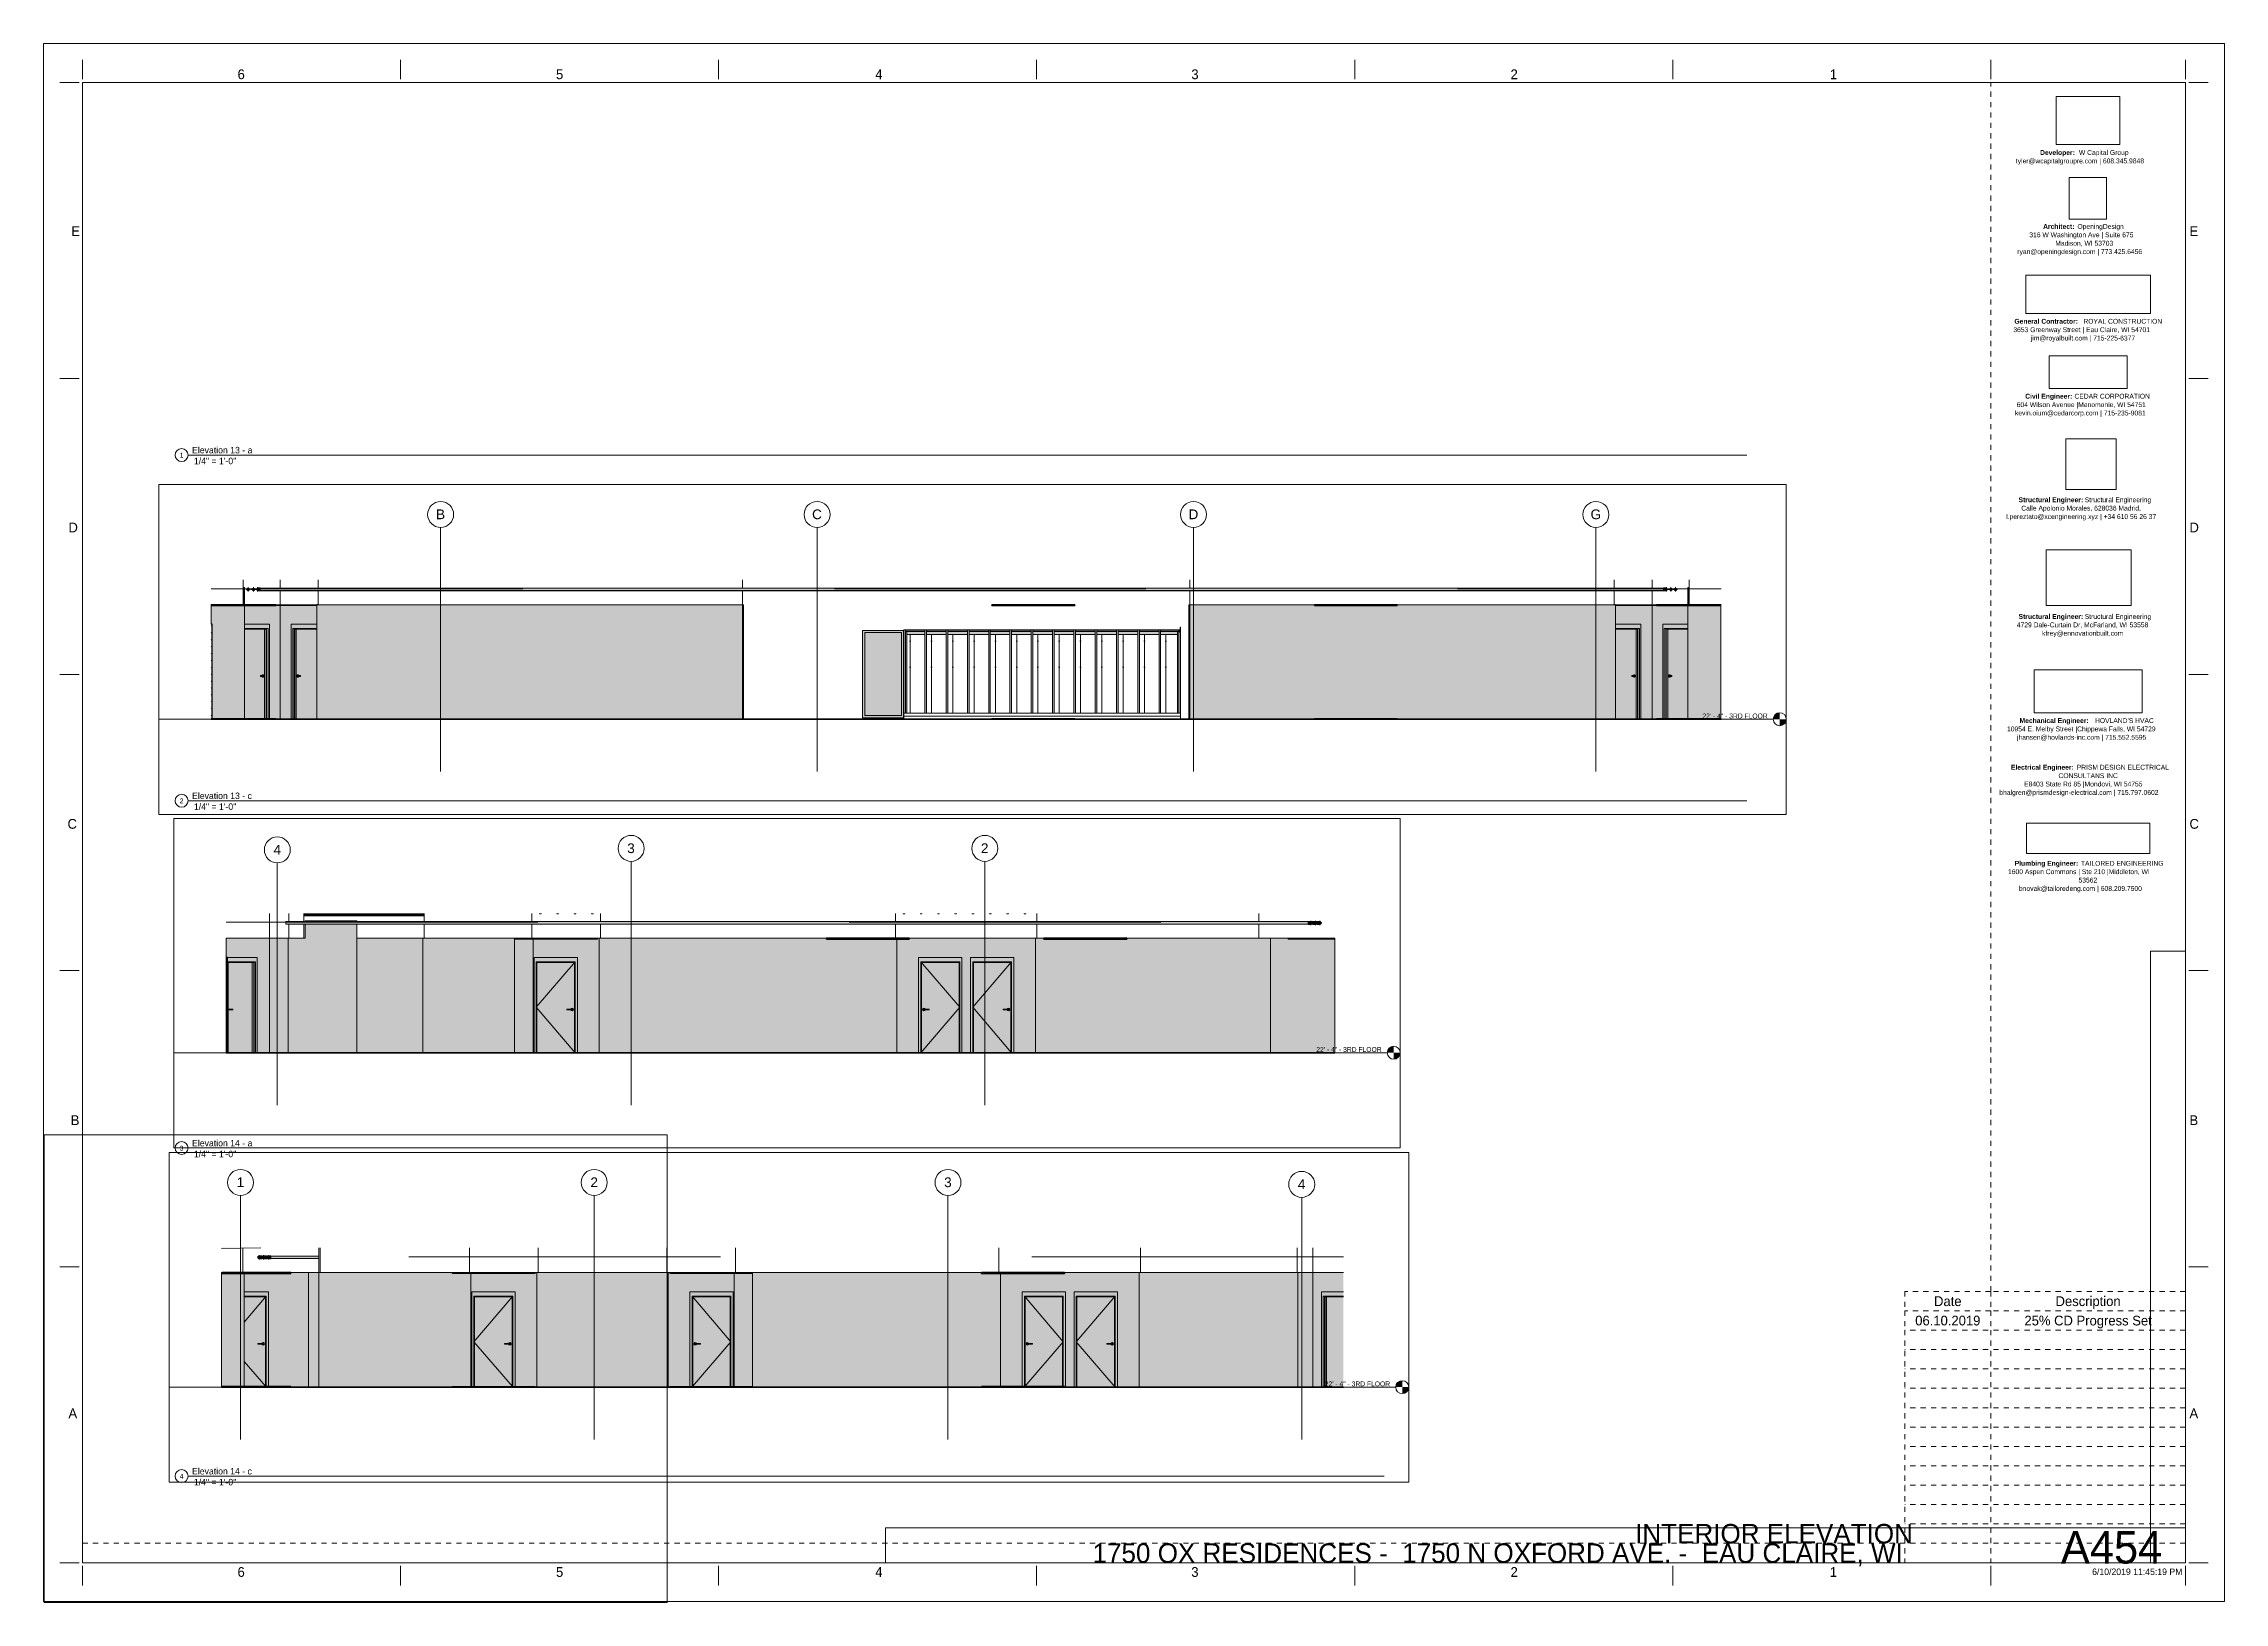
# Paper-space layout 'Layout1' of a CAD drawing. Header units: inches. Extents: x 0 to 42, y 0 to 30.
# The model-space entities are those that its viewports show. They can reach past a viewport. Long polylines and large blocks are cut down to what shows.
import ezdxf

# ---------------------------------------------------------------- set-up
doc = ezdxf.new("R2010")
doc.units = ezdxf.units.IN
doc.header["$MEASUREMENT"] = 0
for name, pattern in [('Aligning Line 1_8_', [0.25, 0.125, -0.125]), ('Dash 1_16_', [0.125, 0.0625, -0.0625]), ('Dot 1_32_', [0.03125, 0, -0.03125]), ('Grid Line 1_2_', [0.875, 0.5, -0.125, 0.125, -0.125])]:
    doc.linetypes.add(name, pattern=pattern)
for name, color, linetype, lineweight in [('0-2', 254, 'Continuous', 5), ('0-3', 165, 'Continuous', 5), ('0-4', 10, 'Continuous', 9), ('0-5', 50, 'Continuous', 5), ('0-6', 90, 'Continuous', 5), ('A-CLNG', 13, 'Continuous', 18), ('A-CLNG-1', 13, 'Continuous', 60), ('A-CLNG-2', 13, 'Continuous', 5), ('A-DETL', 90, 'Dot 1_32_', 13), ('A-DOOR', 31, 'Continuous', 18), ('A-DOOR-1', 31, 'Dash 1_16_', 9), ('A-DOOR-2', 31, 'Continuous', 9), ('A-DOOR-FRAM', 31, 'Continuous', 9), ('A-DOOR-FRAM-1', 31, 'Continuous', 18), ('A-DOOR-FRAM-2', 31, 'Continuous', 30), ('A-FLOR', 192, 'Continuous', 18), ('A-FLOR-1', 250, 'Continuous', 60), ('A-FLOR-2', 192, 'Continuous', 60), ('A-FLOR-3', 192, 'Continuous', 5), ('A-FLOR-LEVL', 51, 'Continuous', 9), ('A-FLOR-LEVL-1', 51, 'Grid Line 1_2_', 9), ('A-FLOR-LEVL-2', 9, 'Continuous', 9), ('A-FLOR-LEVL-3', 147, 'Continuous', 9), ('A-FLOR-PATT-1', 253, 'Continuous', 9), ('A-GLAZ-1', 50, 'Continuous', 18), ('A-GLAZ-2', 27, 'Continuous', 18), ('A-GLAZ-3', 7, 'Continuous', 18), ('A-GLAZ-CWMG', 51, 'Continuous', 9), ('A-GLAZ-CWMG-1', 247, 'Continuous', 9), ('A-GLAZ-CWMG-2', 10, 'Continuous', 9), ('A-ROOF-1', 7, 'Continuous', 18), ('A-WALL', 113, 'Continuous', 18), ('A-WALL-2', 7, 'Continuous', 18), ('A-WALL-3', 27, 'Continuous', 18), ('A-WALL-PATT-1', 143, 'Continuous', 9), ('G-ANNO-SCHD', 231, 'Continuous', 9), ('G-ANNO-SYMB-1', 9, 'Aligning Line 1_8_', 9), ('G-ANNO-TTLB', 6, 'Continuous', 9), ('G-ANNO-TTLB-MEDM', 33, 'Continuous', 20), ('I-WALL', 2, 'Continuous', 18), ('I-WALL-1', 2, 'Continuous', 5), ('P-PIPE', 3, 'Continuous', 9), ('P-PIPE-1', 3, 'Continuous', 5), ('P-PIPE-CNTR', 3, 'Continuous', 9), ('S-BEAM', 12, 'Continuous', 9), ('S-GRID-1', 1, 'Grid Line 1_2_', 9), ('S-GRID-IDEN', 1, 'Continuous', 9), ('S-GRID-IDEN-1', 147, 'Continuous', 9)]:
    doc.layers.add(name, color=color, linetype=linetype, lineweight=lineweight)
doc.layers.add('G-ANNO-NPLT', color=191, linetype='Continuous', plot=False)
doc.styles.add('Arial', font='arial.ttf', dxfattribs={"height": 9})
doc.styles.add('Century Gothic', font='ufonts.com_century-gothic.ttf', dxfattribs={"height": 4.5})
doc.styles.add('Century Gothic_1', font='ufonts.com_century-gothic.ttf', dxfattribs={"height": 0.1875})
doc.styles.add('Century Gothic_2', font='ufonts.com_century-gothic.ttf', dxfattribs={"height": 0.09375})
doc.styles.add('Century Gothic_3', font='ufonts.com_century-gothic.ttf', dxfattribs={"height": 0.125})
doc.styles.add('Century Gothic_4', font='ufonts.com_century-gothic.ttf', dxfattribs={"height": 0.625})
doc.styles.add('Century Gothic_5', font='ufonts.com_century-gothic.ttf', dxfattribs={"height": 0.375})
doc.styles.add('Century Gothic_B_1', font='GOTHICB.TTF', dxfattribs={"height": 0.09375})
picture_1 = doc.add_image_def('image1.jpg', size_in_pixel=(785, 514))
picture_2 = doc.add_image_def('image2.png', size_in_pixel=(300, 300))
picture_3 = doc.add_image_def('image3.jpg', size_in_pixel=(336, 83))
picture_4 = doc.add_image_def('image4.jpg', size_in_pixel=(278, 110))
picture_5 = doc.add_image_def('image5.jpg', size_in_pixel=(302, 126))
picture_6 = doc.add_image_def('image6.jpg', size_in_pixel=(261, 80))
picture_7 = doc.add_image_def('image7.jpg', size_in_pixel=(344, 261))
picture_8 = doc.add_image_def('image8.jpg', size_in_pixel=(547, 610))
picture_9 = doc.add_image_def('image9.jpg', size_in_pixel=(95, 1663))
picture_10 = doc.add_image_def('image10.jpg', size_in_pixel=(3536, 95))

# ---------------------------------------------------------------- blocks, each defined once
blk = doc.blocks.new('OD Title Block - 30x42 - CDs - one-598439-INTERIOR ELEVATION')
at = {"layer": 'G-ANNO-TTLB'}
for p, q in [((-0.01, 30.014), (41.99, 30.014)), ((-0.01, 0.014), (-0.01, 30.014)), ((41.99, 0.014), (41.99, 30.014)), ((-0.01, 0.014), (41.99, 0.014))]:
    blk.add_line(p, q, dxfattribs=at)
at = {"layer": 'G-ANNO-TTLB', "linetype": 'Dot 1_32_', "lineweight": 13}
for p, q in [((37.49, 5.989), (37.49, 29.264)), ((0.74, 1.137), (35.905, 1.137))]:
    blk.add_line(p, q, dxfattribs=at)
at = {"layer": 'G-ANNO-TTLB-MEDM'}
for p, q in [((0.74, 29.326), (0.74, 29.701)), ((6.865, 29.326), (6.865, 29.701)), ((12.99, 29.326), (12.99, 29.701)), ((19.115, 29.326), (19.115, 29.701)), ((25.24, 29.326), (25.24, 29.701)), ((31.365, 29.326), (31.365, 29.701)), ((37.49, 29.326), (37.49, 29.701)), ((41.24, 29.326), (41.24, 29.701)), ((0.677, 29.264), (0.302, 29.264)), ((0.74, 29.264), (41.24, 29.264)), ((0.74, 29.264), (0.74, 0.764)), ((41.24, 29.264), (41.24, 0.764)), ((41.302, 29.264), (41.677, 29.264)), ((0.677, 23.564), (0.302, 23.564)), ((41.302, 23.564), (41.677, 23.564)), ((0.677, 17.864), (0.302, 17.864)), ((41.302, 17.864), (41.677, 17.864)), ((0.677, 12.164), (0.302, 12.164)), ((41.302, 12.164), (41.677, 12.164)), ((0.677, 6.464), (0.302, 6.464)), ((41.302, 6.464), (41.677, 6.464)), ((0.677, 0.764), (0.302, 0.764)), ((0.74, 0.764), (41.24, 0.764)), ((0.74, 0.701), (0.74, 0.326)), ((6.865, 0.701), (6.865, 0.326)), ((12.99, 0.701), (12.99, 0.326)), ((19.115, 0.701), (19.115, 0.326)), ((25.24, 0.701), (25.24, 0.326)), ((31.365, 0.701), (31.365, 0.326)), ((37.49, 0.701), (37.49, 0.326)), ((41.24, 0.701), (41.24, 0.326)), ((41.302, 0.764), (41.677, 0.764))]:
    blk.add_line(p, q, dxfattribs=at)
at = {"layer": 'G-ANNO-TTLB', "attachment_point": 1}
for s, insert, char_height, width, style in [('6', (3.725, 29.517), 0.188, 0.17675, 'Century Gothic_1'), ('5', (9.858, 29.517), 0.188, 0.17675, 'Century Gothic_1'), ('4', (16.007, 29.517), 0.188, 0.17675, 'Century Gothic_1'), ('3', (22.094, 29.517), 0.188, 0.17675, 'Century Gothic_1'), ('2', (28.242, 29.517), 0.188, 0.17675, 'Century Gothic_1'), ('1', (34.391, 29.517), 0.188, 0.17675, 'Century Gothic_1'), ('tyler@wcapitalgroupre.com | 608.345.9848', (37.974, 27.802), 0.09375, 3.36141, 'Century Gothic_2'), ('Developer: ', (38.44, 27.964), 0.09375, 0.90584, 'Century Gothic_B_1'), ('W Capital Group', (39.188, 27.964), 0.09375, 1.32878, 'Century Gothic_2'), ('E', (0.523, 26.497), 0.188, 0.17044, 'Century Gothic_1'), ('Architect: ', (38.499, 26.54), 0.09375, 0.80169, 'Century Gothic_B_1'), ('OpeningDesign', (39.16, 26.54), 0.09375, 1.212, 'Century Gothic_2'), ('E', (41.317, 26.497), 0.188, 0.17044, 'Century Gothic_1'), ('ryan@openingdesign.com | 773.425.6456', (38.002, 26.056), 0.09375, 3.21937, 'Century Gothic_2'), ('316 W Washington Ave | Suite 675', (38.233, 26.379), 0.09375, 2.65756, 'Century Gothic_2'), ('Madison, WI 53703', (38.733, 26.217), 0.09375, 1.44556, 'Century Gothic_2'), ('3653 Greenway Street | Eau Claire, WI 54701', (37.925, 24.552), 0.09375, 3.4845, 'Century Gothic_2'), ('General Contractor: ', (37.946, 24.714), 0.09375, 1.60969, 'Century Gothic_B_1'), ('jim@royalbuilt.com | 715-225-6377', (38.263, 24.391), 0.09375, 2.66387, 'Century Gothic_2'), ('ROYAL CONSTRUCTION', (39.274, 24.714), 0.09375, 1.82116, 'Century Gothic_2'), ('604 Wilson Avenue |Menomonie, WI 54751', (37.99, 23.109), 0.09375, 3.32669, 'Century Gothic_2'), ('Civil Engineer: ', (38.154, 23.271), 0.09375, 1.14888, 'Century Gothic_B_1'), ('CEDAR CORPORATION', (39.102, 23.271), 0.09375, 1.78012, 'Century Gothic_2'), ('kevin.oium@cedarcorp.com | 715-235-9081', (37.956, 22.948), 0.09375, 3.40559, 'Century Gothic_2'), ('Structural Engineer: ', (38.026, 21.277), 0.09375, 1.54341, 'Century Gothic_B_1'), ('Calle Apolonio Morales, 628036 Madrid, ', (38.078, 21.116), 0.09375, 3.15309, 'Century Gothic_2'), ('Structural Engineering', (39.3, 21.277), 0.09375, 1.69175, 'Century Gothic_2'), ('D', (0.468, 20.791), 0.188, 0.23672, 'Century Gothic_1'), ('l.pereztato@xcengineering.xyz | +34 610 56 26 37', (37.787, 20.954), 0.09375, 3.81591, 'Century Gothic_2'), ('D', (41.317, 20.791), 0.188, 0.23672, 'Century Gothic_1'), ('Structural Engineer: ', (38.026, 19.03), 0.09375, 1.54341, 'Century Gothic_B_1'), ('Structural Engineering', (39.3, 19.03), 0.09375, 1.69175, 'Century Gothic_2'), ('4729 Dale-Curtain Dr, McFarland, WI 53558', (37.992, 18.869), 0.09375, 3.32037, 'Century Gothic_2'), ('kfrey@ennovationbuilt.com', (38.479, 18.707), 0.09375, 2.13994, 'Century Gothic_2'), ('10954 E. Melby Street |Chippewa Falls, WI 54729', (37.803, 16.865), 0.09375, 3.77487, 'Century Gothic_2'), ('Mechanical Engineer: ', (38.045, 17.026), 0.09375, 1.76119, 'Century Gothic_B_1'), ("HOVLAND'S HVAC", (39.498, 17.026), 0.09375, 1.42663, 'Century Gothic_2'), ('jhansen@hovlands-inc.com | 715.552.5595', (37.996, 16.704), 0.09375, 3.31091, 'Century Gothic_2'), ('Electrical Engineer: ', (37.88, 16.127), 0.09375, 1.53394, 'Century Gothic_B_1'), ('CONSULTANS INC', (38.794, 15.965), 0.09375, 1.37613, 'Century Gothic_2'), ('PRISM DESIGN ELECTRICAL ', (39.146, 16.127), 0.09375, 2.09891, 'Century Gothic_2'), ('bhalgren@prismdesign-electrical.com | 715.797.0602', (37.656, 15.642), 0.09375, 4.13469, 'Century Gothic_2'), ('E8403 State Rd 85 |Mondovi, WI 54755', (38.133, 15.804), 0.09375, 2.9795, 'Century Gothic_2'), ('C', (0.45, 15.084), 0.188, 0.25881, 'Century Gothic_1'), ('C', (41.317, 15.084), 0.188, 0.25881, 'Century Gothic_1'), ('Plumbing Engineer: ', (37.951, 14.277), 0.09375, 1.54656, 'Century Gothic_B_1'), ('1600 Aspen Commons | Ste 210 |Middleton, WI ', (37.823, 14.116), 0.09375, 3.77172, 'Century Gothic_2'), ('53562', (39.18, 13.954), 0.0937, 0.44188, 'Century Gothic_2'), ('TAILORED ENGINEERING', (39.227, 14.277), 0.09375, 1.87166, 'Century Gothic_2'), ('bnovak@tailoredeng.com | 608.209.7500', (38.034, 13.793), 0.09375, 3.21622, 'Century Gothic_2'), ('B', (0.512, 9.378), 0.188, 0.18306, 'Century Gothic_1'), ('B', (41.317, 9.378), 0.188, 0.18306, 'Century Gothic_1'), ('A', (0.468, 3.734), 0.188, 0.23672, 'Century Gothic_1'), ('A', (41.317, 3.734), 0.188, 0.23672, 'Century Gothic_1'), ('6', (3.724, 0.679), 0.188, 0.17675, 'Century Gothic_1'), ('5', (9.858, 0.679), 0.188, 0.17675, 'Century Gothic_1'), ('4', (16.007, 0.679), 0.188, 0.17675, 'Century Gothic_1'), ('3', (22.093, 0.679), 0.188, 0.17675, 'Century Gothic_1'), ('2', (28.242, 0.679), 0.188, 0.17675, 'Century Gothic_1'), ('1', (34.39, 0.679), 0.188, 0.17675, 'Century Gothic_1')]:
    blk.add_mtext(s, dxfattribs=dict(at, insert=insert, char_height=char_height, width=width, style=style))
at = {"layer": 'G-ANNO-TTLB'}
image = blk.add_image(picture_7, insert=(38.752, 28.068), size_in_units=(1.226, 0.93), dxfattribs=at)
image.dxf.flags = 7
image = blk.add_image(picture_8, insert=(38.999, 26.632), size_in_units=(0.719, 0.802), rotation=0, dxfattribs=at)
image.dxf.flags = 7
image = blk.add_image(picture_6, insert=(38.163, 24.818), size_in_units=(2.404, 0.737), dxfattribs=at)
image.dxf.flags = 7
image = blk.add_image(picture_5, insert=(38.612, 23.375), size_in_units=(1.506, 0.628), dxfattribs=at)
image.dxf.flags = 7
image = blk.add_image(picture_2, insert=(38.938, 21.431), size_in_units=(0.97, 0.97), dxfattribs=at)
image.dxf.flags = 7
image = blk.add_image(picture_1, insert=(38.558, 19.194), size_in_units=(1.638, 1.072), dxfattribs=at)
image.dxf.flags = 7
image = blk.add_image(picture_4, insert=(38.326, 17.131), size_in_units=(2.077, 0.822), dxfattribs=at)
image.dxf.flags = 7
image = blk.add_image(picture_3, insert=(38.179, 14.417), size_in_units=(2.372, 0.586), dxfattribs=at)
image.dxf.flags = 7
image = blk.add_image(picture_9, insert=(40.567, 0.764), size_in_units=(0.673, 11.775), dxfattribs=at)
image.dxf.flags = 7
image = blk.add_image(picture_10, insert=(16.203, 0.764), size_in_units=(25.037, 0.673), dxfattribs=at)
image.dxf.flags = 7
blk = doc.blocks.new('Viewport - All On-568496-INTERIOR ELEVATION')
at = {"layer": 'G-ANNO-TTLB'}
for start, end in [(360, 180), (180, 360)]:
    blk.add_arc((-0.125, 0), 0.125, start, end, dxfattribs=at)
blk = doc.blocks.new('Level - Level Head - Circle-V15-Elevation 13 - c')
at = {"layer": 'A-FLOR-LEVL'}
h = blk.add_hatch(color=256, dxfattribs=at)
edge = h.paths.add_edge_path(flags=0)
edge.add_line((-10297.214, 268), (-10303.214, 268))
edge.add_arc((-10297.214, 268), 6, 90, 180, ccw=False)
edge.add_line((-10297.214, 274), (-10297.214, 268))
h = blk.add_hatch(color=256, dxfattribs=at)
edge = h.paths.add_edge_path(flags=0)
edge.add_line((-10297.214, 262), (-10297.214, 268))
edge.add_line((-10297.214, 268), (-10291.214, 268))
edge.add_arc((-10297.214, 268), 6, 270, 360, ccw=False)
at = {"layer": 'A-FLOR-LEVL-2'}
blk.add_circle((-10297.214, 268), 6, dxfattribs=at)
blk = doc.blocks.new('CTR - 2nd Phase_rvt-2-Elevation 13 - c')
at = {"layer": 'A-FLOR-LEVL-1'}
blk.add_line((-11795.564, 268), (-10303.214, 268), dxfattribs=at)
at = {"layer": 'G-ANNO-SYMB-1'}
blk.add_line((-11747.207, 388.592), (-10351.571, 388.592), dxfattribs=at)
at = {"layer": '0-2'}
blk.add_blockref('Level - Level Head - Circle-V15-Elevation 13 - c', (0, 0), dxfattribs=at)
at = {"layer": 'A-FLOR-LEVL', "insert": (-10368.776, 273.275), "char_height": 4.5, "width": 72.5685, "attachment_point": 1, "style": 'Century Gothic'}
blk.add_mtext('22\' - 4" - 3RD FLOOR', dxfattribs=at)
blk = doc.blocks.new('Level - Level Head - Circle-V16-Elevation 13 - c')
at = {"layer": 'A-FLOR-LEVL'}
h = blk.add_hatch(color=256, dxfattribs=at)
edge = h.paths.add_edge_path(flags=0)
edge.add_line((-10297.214, 268), (-10303.214, 268))
edge.add_arc((-10297.214, 268), 6, 90, 180, ccw=False)
edge.add_line((-10297.214, 274), (-10297.214, 268))
h = blk.add_hatch(color=256, dxfattribs=at)
edge = h.paths.add_edge_path(flags=0)
edge.add_line((-10297.214, 262), (-10297.214, 268))
edge.add_line((-10297.214, 268), (-10291.214, 268))
edge.add_arc((-10297.214, 268), 6, 270, 360, ccw=False)
at = {"layer": 'A-FLOR-LEVL-3'}
blk.add_circle((-10297.214, 268), 6, dxfattribs=at)
blk = doc.blocks.new('CTR - 1st Phase - Unit Layouts_rvt-2-Elevation 13 - c')
at = {"layer": 'A-FLOR-LEVL-1'}
blk.add_line((-11795.564, 268), (-10303.214, 268), dxfattribs=at)
at = {"layer": '0-3'}
blk.add_blockref('Level - Level Head - Circle-V16-Elevation 13 - c', (0, 0), dxfattribs=at)
at = {"layer": 'A-FLOR-LEVL', "insert": (-10368.776, 273.275), "char_height": 4.5, "width": 72.5685, "attachment_point": 1, "style": 'Century Gothic'}
blk.add_mtext('22\' - 4" - 3RD FLOOR', dxfattribs=at)
blk = doc.blocks.new('Basic Wall _ EXT - FIBER CEMENT - LARGE - ___-2162458-Elevation 13 - c')
at = {"layer": 'A-WALL-3'}
h = blk.add_hatch(color=256, dxfattribs=at)
h.paths.add_polyline_path([(-10969.491, 350.435), (-10969.491, 350.5), (-10987.675, 350.5), (-10987.675, 350.435)], flags=0)
h.paths.add_polyline_path([(-11104.239, 350.435), (-11087.593, 350.435), (-11087.593, 350.5), (-11105.489, 350.5), (-11105.489, 350.435)], flags=0)
h.paths.add_polyline_path([(-10852.889, 350.435), (-10852.889, 350.5), (-10869.573, 350.5), (-10869.573, 350.435), (-10853.128, 350.435)], flags=0)
h.paths.add_polyline_path([(-11086.093, 350.435), (-11067.909, 350.435), (-11067.909, 350.5), (-11086.093, 350.5)], flags=0)
h.paths.add_polyline_path([(-10871.073, 350.435), (-10871.073, 350.5), (-10889.257, 350.5), (-10889.257, 350.435), (-10874.935, 350.435)], flags=0)
h.paths.add_polyline_path([(-11066.409, 350.435), (-11048.225, 350.435), (-11048.225, 350.5), (-11066.409, 350.5)], flags=0)
h.paths.add_polyline_path([(-10890.757, 350.435), (-10890.757, 350.5), (-10908.94, 350.5), (-10908.94, 350.435)], flags=0)
h.paths.add_polyline_path([(-11046.725, 350.435), (-11028.542, 350.435), (-11028.542, 350.5), (-11046.725, 350.5)], flags=0)
h.paths.add_polyline_path([(-10910.44, 350.435), (-10910.44, 350.5), (-10928.624, 350.5), (-10928.624, 350.435), (-10918.548, 350.435)], flags=0)
h.paths.add_polyline_path([(-11027.042, 350.435), (-11008.858, 350.435), (-11008.858, 350.5), (-11027.042, 350.5)], flags=0)
h.paths.add_polyline_path([(-10930.124, 350.435), (-10930.124, 350.5), (-10948.307, 350.5), (-10948.307, 350.435)], flags=0)
h.paths.add_polyline_path([(-11007.358, 350.435), (-10989.175, 350.435), (-10989.175, 350.5), (-11007.358, 350.5)], flags=0)
h.paths.add_polyline_path([(-10949.807, 350.435), (-10949.807, 350.5), (-10967.991, 350.5), (-10967.991, 350.435), (-10962.162, 350.435)], flags=0)
h = blk.add_hatch(color=256, dxfattribs=at)
h.paths.add_polyline_path([(-10969.491, 349.017), (-10969.491, 350.435), (-10987.675, 350.435), (-10987.675, 349.017)], flags=0)
h.paths.add_polyline_path([(-11104.489, 349.017), (-11087.593, 349.017), (-11087.593, 350.435), (-11105.489, 350.435), (-11105.489, 349.017)], flags=0)
h.paths.add_polyline_path([(-10852.889, 349.017), (-10852.889, 350.435), (-10869.573, 350.435), (-10869.573, 349.017), (-10853.128, 349.017)], flags=0)
h.paths.add_polyline_path([(-10871.073, 349.017), (-10871.073, 350.435), (-10889.257, 350.435), (-10889.257, 349.017), (-10874.935, 349.017)], flags=0)
h.paths.add_polyline_path([(-11086.093, 349.017), (-11067.909, 349.017), (-11067.909, 350.435), (-11086.093, 350.435)], flags=0)
h.paths.add_polyline_path([(-11066.409, 349.017), (-11048.225, 349.017), (-11048.225, 350.435), (-11066.409, 350.435)], flags=0)
h.paths.add_polyline_path([(-10890.757, 349.017), (-10890.757, 350.435), (-10908.94, 350.435), (-10908.94, 349.017)], flags=0)
h.paths.add_polyline_path([(-11046.725, 349.017), (-11028.542, 349.017), (-11028.542, 350.435), (-11046.725, 350.435)], flags=0)
h.paths.add_polyline_path([(-10910.44, 349.017), (-10910.44, 350.435), (-10928.624, 350.435), (-10928.624, 349.017), (-10918.548, 349.017)], flags=0)
h.paths.add_polyline_path([(-11027.042, 349.017), (-11008.858, 349.017), (-11008.858, 350.435), (-11027.042, 350.435)], flags=0)
h.paths.add_polyline_path([(-10930.124, 349.017), (-10930.124, 350.435), (-10948.307, 350.435), (-10948.307, 349.017)], flags=0)
h.paths.add_polyline_path([(-11007.358, 349.017), (-10989.175, 349.017), (-10989.175, 350.435), (-11007.358, 350.435)], flags=0)
h.paths.add_polyline_path([(-10949.807, 349.017), (-10949.807, 350.435), (-10967.991, 350.435), (-10967.991, 349.017), (-10962.162, 349.017)], flags=0)
at = {"layer": 'A-WALL-2'}
for p, q in [((-11087.593, 350.435), (-11105.489, 350.435)), ((-11067.909, 350.435), (-11086.093, 350.435)), ((-11048.225, 350.435), (-11066.409, 350.435)), ((-11028.542, 350.435), (-11046.725, 350.435)), ((-11008.858, 350.435), (-11027.042, 350.435)), ((-10989.175, 350.435), (-11007.358, 350.435)), ((-10969.491, 350.435), (-10987.675, 350.435)), ((-10949.807, 350.435), (-10967.991, 350.435)), ((-10930.124, 350.435), (-10948.307, 350.435)), ((-10910.44, 350.435), (-10928.624, 350.435)), ((-10890.757, 350.435), (-10908.94, 350.435)), ((-10871.073, 350.435), (-10889.257, 350.435)), ((-10852.889, 350.435), (-10869.573, 350.435))]:
    blk.add_line(p, q, dxfattribs=at)
blk = doc.blocks.new('Basic Wall _ EXT - FIBER CEMENT - LARGE - ___-2162459-Elevation 13 - c')
at = {"layer": 'A-WALL-3'}
h = blk.add_hatch(color=256, dxfattribs=at)
h.paths.add_polyline_path([(-10852.284, 348.541), (-10852.003, 348.876), (-10852.027, 348.896), (-10852.308, 348.561), (-10852.286, 348.542)], flags=0)
h.paths.add_polyline_path([(-10852.428, 348.662), (-10852.139, 349.017), (-10852.139, 350.435), (-10851.646, 350.5), (-10851.765, 350.499), (-10852.171, 350.464), (-10852.18, 349.006), (-10852.452, 348.682)], flags=0)
at = {"layer": 'A-WALL-2'}
for p, q in [((-10851.389, 353), (-10851.421, 353)), ((-10851.421, 353), (-10851.421, 350.53)), ((-10851.389, 350.501), (-10851.389, 353)), ((-10851.421, 350.53), (-10852.171, 350.464)), ((-10852.171, 350.464), (-10852.171, 349.017)), ((-10852.139, 350.435), (-10851.389, 350.501)), ((-10852.139, 349.006), (-10852.139, 350.435)), ((-10852.171, 349.017), (-10852.452, 348.682)), ((-10852.428, 348.662), (-10852.139, 349.006)), ((-10852.027, 348.896), (-10852.308, 348.561)), ((-10852.003, 348.876), (-10852.027, 348.896)), ((-10852.44, 348.55), (-10852.416, 348.53)), ((-10852.396, 348.554), (-10852.42, 348.574)), ((-10852.284, 348.541), (-10852.003, 348.876))]:
    blk.add_line(p, q, dxfattribs=at)
for centre, radius, start, end in [((-10852.38, 348.622), 0.0938, 140, 230), ((-10852.38, 348.622), 0.0625, 140, 230), ((-10852.356, 348.602), 0.0938, 230, 320), ((-10852.356, 348.602), 0.0625, 230, 320)]:
    blk.add_arc(centre, radius, start, end, dxfattribs=at)
blk = doc.blocks.new('Rectangular Mullion - Stud - Vertical-2194367-Elevation 13 - c')
at = {"layer": 'A-GLAZ-CWMG-1'}
h = blk.add_hatch(color=256, dxfattribs=at)
h.paths.add_polyline_path([(-10851.452, 273.5), (-10851.389, 273.5), (-10851.402, 350.5), (-10852.139, 350.435), (-10852.139, 349.006), (-10852.428, 348.662), (-10852.452, 348.682), (-10852.171, 349.017), (-10852.171, 350.464), (-10851.765, 350.5), (-10852.889, 350.5), (-10852.889, 273.5)], flags=0)
h.paths.add_polyline_path([(-10852.284, 348.541), (-10852.308, 348.561), (-10852.027, 348.896), (-10852.003, 348.876), (-10852.283, 348.542)], flags=0)
at = {"layer": 'A-GLAZ-CWMG-2'}
for p in [(-10852.889, 350.5), (-10851.389, 273.5)]:
    blk.add_line(p, (-10852.889, 273.5), dxfattribs=at)
blk = doc.blocks.new('Rectangular Mullion - Stud - Vertical-2194501-Elevation 13 - c')
at = {"layer": 'A-GLAZ-CWMG-1'}
blk.add_hatch(color=256, dxfattribs=at).paths.add_polyline_path([(-11105.489, 273.5), (-11105.489, 350.5), (-11106.989, 350.5), (-11106.989, 273.5), (-11106.927, 273.5)], flags=0)
at = {"layer": 'A-GLAZ-CWMG-2'}
for p, q in [((-11105.489, 350.5), (-11105.489, 273.5)), ((-11105.489, 273.5), (-11106.989, 273.5))]:
    blk.add_line(p, q, dxfattribs=at)
blk = doc.blocks.new('Rectangular Mullion - Stud - Base_Head-1769174-Elevation 13 - c')
at = {"layer": 'A-GLAZ-CWMG'}
h = blk.add_hatch(dxfattribs=at)
h.set_pattern_fill('FP_2', color=256, style=0, pattern_type=2)
h.set_pattern_definition([(180, (-11077.751, 270.75), (-1e-15, -8), [])])
h.paths.add_polyline_path([(-11086.093, 268), (-11067.909, 268), (-11067.909, 273.5), (-11087.593, 273.5), (-11087.593, 268)], flags=0)
at = {"layer": 'A-GLAZ-CWMG-2'}
blk.add_line((-11087.593, 273.5), (-11067.909, 273.5), dxfattribs=at)
blk = doc.blocks.new('Rectangular Mullion - Stud - Vertical-2194370-Elevation 13 - c')
at = {"layer": 'A-GLAZ-CWMG-1'}
blk.add_hatch(color=256, dxfattribs=at).paths.add_polyline_path([(-11086.093, 273.5), (-11086.093, 350.5), (-11087.593, 350.5), (-11087.593, 273.5)], flags=0)
at = {"layer": 'A-GLAZ-CWMG-2'}
for p, q in [((-11087.593, 350.5), (-11087.593, 273.5)), ((-11086.093, 273.5), (-11086.093, 350.5)), ((-11086.093, 273.5), (-11087.593, 273.5))]:
    blk.add_line(p, q, dxfattribs=at)
blk = doc.blocks.new('_THE_ WINDOW _ DOOR - Window - 3rd Floor-2113392-Elevation 13 - c')
at = {"layer": 'A-GLAZ-1'}
blk.add_hatch(color=256, dxfattribs=at).paths.add_polyline_path([(-11143.202, 271.375), (-11109.177, 271.375), (-11109.177, 348.125), (-11143.202, 348.125), (-11143.202, 305.4)], flags=0)
at = {"layer": 'A-GLAZ-2'}
h = blk.add_hatch(color=256, dxfattribs=at)
h.paths.add_polyline_path([(-11109.177, 269.375), (-11107.177, 269.375), (-11107.177, 350.125), (-11145.202, 350.125), (-11145.202, 269.375), (-11136.616, 269.375)], flags=0)
h.paths.add_polyline_path([(-11136.616, 271.375), (-11143.202, 271.375), (-11143.202, 348.125), (-11109.177, 348.125), (-11109.177, 271.375)], flags=0)
at = {"layer": 'A-GLAZ-3'}
for p, q in [((-11143.202, 271.375), (-11143.202, 348.125)), ((-11143.202, 348.125), (-11109.177, 348.125)), ((-11109.177, 348.125), (-11109.177, 271.375)), ((-11109.177, 271.375), (-11143.202, 271.375))]:
    blk.add_line(p, q, dxfattribs=at)
blk = doc.blocks.new('Rectangular Mullion - Stud - Base_Head-1769175-Elevation 13 - c')
at = {"layer": 'A-GLAZ-CWMG'}
h = blk.add_hatch(dxfattribs=at)
h.set_pattern_fill('FP_3', color=256, style=0, pattern_type=2)
h.set_pattern_definition([(180, (-10861.231, 270.75), (-1e-15, -8), [])])
h.paths.add_polyline_path([(-10851.452, 268), (-10851.389, 268), (-10851.389, 273.5), (-10871.073, 273.5), (-10871.073, 268), (-10851.765, 268)], flags=0)
at = {"layer": 'A-GLAZ-CWMG-2'}
blk.add_line((-10871.073, 273.5), (-10851.389, 273.5), dxfattribs=at)
blk = doc.blocks.new('Rectangular Mullion - Stud - Base_Head-2194499-Elevation 13 - c')
at = {"layer": 'A-GLAZ-CWMG'}
h = blk.add_hatch(dxfattribs=at)
h.set_pattern_fill('FP_5', color=256, style=0, pattern_type=2)
h.set_pattern_definition([(180, (-11097.291, 270.75), (-1e-15, -8), [])])
h.paths.add_polyline_path([(-11106.927, 268), (-11087.593, 268), (-11087.593, 273.5), (-11106.989, 273.5), (-11106.989, 268)], flags=0)
at = {"layer": 'A-GLAZ-CWMG-2'}
blk.add_line((-11106.989, 273.5), (-11087.593, 273.5), dxfattribs=at)
blk = doc.blocks.new('Rectangular Mullion - Profile_Polycarbonate_Upper and left-2195491-Elevation 13 - c')
at = {"layer": 'A-GLAZ-CWMG-1'}
h = blk.add_hatch(color=256, dxfattribs=at)
h.paths.add_polyline_path([(-10989.175, 346.267), (-10989.175, 349.017), (-11007.358, 349.017), (-11007.358, 346.267), (-11005.776, 346.267)], flags=0)
h.paths.add_polyline_path([(-11093.003, 346.267), (-11087.593, 346.267), (-11087.593, 349.017), (-11104.239, 349.017), (-11104.239, 346.267)], flags=0)
h.paths.add_polyline_path([(-10854.139, 346.267), (-10854.139, 349.017), (-10869.573, 349.017), (-10869.573, 346.267)], flags=0)
h.paths.add_polyline_path([(-10871.073, 346.267), (-10871.073, 349.017), (-10889.257, 349.017), (-10889.257, 346.267), (-10874.935, 346.267)], flags=0)
h.paths.add_polyline_path([(-11086.093, 346.267), (-11067.909, 346.267), (-11067.909, 349.017), (-11086.093, 349.017), (-11086.093, 348.954)], flags=0)
h.paths.add_polyline_path([(-11066.409, 346.267), (-11048.225, 346.267), (-11048.225, 349.017), (-11066.409, 349.017), (-11066.409, 348.954)], flags=0)
h.paths.add_polyline_path([(-11046.725, 346.267), (-11028.542, 346.267), (-11028.542, 349.017), (-11046.725, 349.017), (-11046.725, 348.954)], flags=0)
h.paths.add_polyline_path([(-10890.757, 346.267), (-10890.757, 349.017), (-10908.94, 349.017), (-10908.94, 346.267)], flags=0)
h.paths.add_polyline_path([(-10910.44, 346.267), (-10910.44, 349.017), (-10928.624, 349.017), (-10928.624, 346.267), (-10918.548, 346.267)], flags=0)
h.paths.add_polyline_path([(-11027.042, 346.267), (-11008.858, 346.267), (-11008.858, 349.017), (-11027.042, 349.017), (-11027.042, 348.954)], flags=0)
h.paths.add_polyline_path([(-10987.675, 346.267), (-10969.491, 346.267), (-10969.491, 349.017), (-10987.675, 349.017), (-10987.675, 348.954)], flags=0)
h.paths.add_polyline_path([(-10967.991, 346.267), (-10949.807, 346.267), (-10949.807, 349.017), (-10967.991, 349.017), (-10967.991, 348.954)], flags=0)
h.paths.add_polyline_path([(-10930.124, 346.267), (-10930.124, 349.017), (-10948.307, 349.017), (-10948.307, 346.267)], flags=0)
at = {"layer": 'A-GLAZ-CWMG-2'}
for p, q in [((-11104.239, 346.267), (-11104.239, 349.017)), ((-11087.593, 349.017), (-11104.239, 349.017)), ((-11067.909, 349.017), (-11086.093, 349.017)), ((-11048.225, 349.017), (-11066.409, 349.017)), ((-11028.542, 349.017), (-11046.725, 349.017)), ((-11008.858, 349.017), (-11027.042, 349.017)), ((-10989.175, 349.017), (-11007.358, 349.017)), ((-10969.491, 349.017), (-10987.675, 349.017)), ((-10949.807, 349.017), (-10967.991, 349.017)), ((-10930.124, 349.017), (-10948.307, 349.017)), ((-10910.44, 349.017), (-10928.624, 349.017)), ((-10890.757, 349.017), (-10908.94, 349.017)), ((-10871.073, 349.017), (-10889.257, 349.017)), ((-10854.139, 349.017), (-10869.573, 349.017)), ((-10854.139, 349.017), (-10854.139, 346.267)), ((-11087.593, 346.267), (-11104.239, 346.267)), ((-11067.909, 346.267), (-11086.093, 346.267)), ((-11048.225, 346.267), (-11066.409, 346.267)), ((-11028.542, 346.267), (-11046.725, 346.267)), ((-11008.858, 346.267), (-11027.042, 346.267)), ((-10989.175, 346.267), (-11007.358, 346.267)), ((-10969.491, 346.267), (-10987.675, 346.267)), ((-10949.807, 346.267), (-10967.991, 346.267)), ((-10930.124, 346.267), (-10948.307, 346.267)), ((-10910.44, 346.267), (-10928.624, 346.267)), ((-10890.757, 346.267), (-10908.94, 346.267)), ((-10871.073, 346.267), (-10889.257, 346.267)), ((-10854.139, 346.267), (-10869.573, 346.267))]:
    blk.add_line(p, q, dxfattribs=at)
blk = doc.blocks.new('Rectangular Mullion - Profile_Polycarbonate_Upper and left-2195586-Elevation 13 - c')
at = {"layer": 'A-GLAZ-CWMG-1'}
blk.add_hatch(color=256, dxfattribs=at).paths.add_polyline_path([(-11105.489, 273.5), (-11104.239, 273.5), (-11104.239, 349.017), (-11105.489, 349.006), (-11105.489, 332.427)], flags=0)
at = {"layer": 'A-GLAZ-CWMG-2'}
for p, q in [((-11105.489, 349.017), (-11104.239, 349.017)), ((-11104.239, 349.017), (-11104.239, 273.5))]:
    blk.add_line(p, q, dxfattribs=at)
blk = doc.blocks.new('Rectangular Mullion - Profile_Polycarbonate_right-2195587-Elevation 13 - c')
at = {"layer": 'A-GLAZ-CWMG-1'}
blk.add_hatch(color=256, dxfattribs=at).paths.add_polyline_path([(-10852.889, 273.5), (-10852.889, 349.017), (-10854.139, 349.006), (-10854.139, 273.5), (-10853.128, 273.5)], flags=0)
at = {"layer": 'A-GLAZ-CWMG-2'}
for p, q in [((-10854.139, 349.017), (-10852.889, 349.017)), ((-10854.139, 273.5), (-10854.139, 349.017))]:
    blk.add_line(p, q, dxfattribs=at)
blk = doc.blocks.new('Grid - Grid Head - Circle-50561-Elevation 13 - c')
at = {"layer": 'S-GRID-IDEN-1'}
for start, end in [(0, 180), (180, 360)]:
    blk.add_arc((-11535.189, 457.253), 12, start, end, dxfattribs=at)
blk = doc.blocks.new('CTR - 1st Phase - Shell_rvt-2-Elevation 13 - c')
at = {"layer": 'A-FLOR-PATT-1'}
h = blk.add_hatch(dxfattribs=at)
h.set_pattern_fill('FP_4', color=256, style=0, pattern_type=2)
h.set_pattern_definition([(0, (0, 0), (15.36, 3.84), [0.634, -10.886, 0.634, -10.886, -61.44]), (0, (0, 0), (15.36, 3.84), [-23.04, 0.634, -22.406, 0.634, -10.886, -26.88]), (0, (0, 0), (15.36, 3.84), [-57.6, 0.634, -7.046, 0.634, -18.566]), (120, (5.76, 1.92), (-11.0055376, 11.3821502), [0.634, -10.886, 0.634, -10.886, -61.44]), (120, (5.76, 1.92), (-11.0055376, 11.3821502), [-23.04, 0.634, -22.406, 0.634, -10.886, -26.88]), (120, (5.76, 1.92), (-11.0055376, 11.3821502), [-57.6, 0.634, -7.046, 0.634, -18.566]), (240, (7.68, 9.6), (-4.3544624, -15.2221502), [0.634, -10.886, 0.634, -10.886, -61.44]), (240, (7.68, 9.6), (-4.3544624, -15.2221502), [-23.04, 0.634, -22.406, 0.634, -10.886, -26.88]), (240, (7.68, 9.6), (-4.3544624, -15.2221502), [-57.6, 0.634, -7.046, 0.634, -18.566])])
h.paths.add_polyline_path([(-11267.457, 267.967), (-10351.571, 267.967), (-10351.571, 268), (-11747.207, 268), (-11747.207, 267.967), (-11311.071, 267.967)], flags=0)
at = {"layer": 'A-WALL-PATT-1'}
h = blk.add_hatch(dxfattribs=at)
h.set_pattern_fill('FP_6', color=256, style=0, pattern_type=2)
h.set_pattern_definition([(90, (-10831.767, 268), (-19.685, 1e-15), [24, 0, 0, 0])])
h.paths.add_polyline_path([(-10874.935, 273.5), (-10871.073, 273.5), (-10871.073, 346.267), (-10889.257, 346.267), (-10889.257, 273.5)], flags=0)
h.paths.add_polyline_path([(-10890.757, 273.5), (-10890.757, 346.267), (-10908.94, 346.267), (-10908.94, 273.5)], flags=0)
h.paths.add_polyline_path([(-10869.573, 273.5), (-10854.139, 273.5), (-10854.139, 346.267), (-10869.573, 346.267), (-10869.573, 300.197)], flags=0)
h.paths.add_polyline_path([(-10930.124, 273.5), (-10930.124, 346.267), (-10948.307, 346.267), (-10948.307, 273.5)], flags=0)
h.paths.add_polyline_path([(-10910.44, 273.5), (-10910.44, 346.267), (-10928.624, 346.267), (-10928.624, 273.5)], flags=0)
h.paths.add_polyline_path([(-10989.175, 273.5), (-10989.175, 346.267), (-11007.358, 346.267), (-11007.358, 273.5)], flags=0)
h.paths.add_polyline_path([(-10987.675, 273.5), (-10969.491, 273.5), (-10969.491, 346.267), (-10987.675, 346.267), (-10987.675, 332.427)], flags=0)
h.paths.add_polyline_path([(-10949.807, 273.5), (-10949.807, 346.267), (-10967.991, 346.267), (-10967.991, 273.5), (-10962.162, 273.5)], flags=0)
h.paths.add_polyline_path([(-11027.042, 273.5), (-11008.858, 273.5), (-11008.858, 346.267), (-11027.042, 346.267), (-11027.042, 332.427)], flags=0)
h.paths.add_polyline_path([(-11067.909, 273.5), (-11067.909, 346.267), (-11086.093, 346.267), (-11086.093, 273.5)], flags=0)
h.paths.add_polyline_path([(-11104.239, 273.5), (-11087.593, 273.5), (-11087.593, 346.267), (-11104.239, 346.267), (-11104.239, 332.427)], flags=0)
h.paths.add_polyline_path([(-11066.409, 273.5), (-11048.225, 273.5), (-11048.225, 346.267), (-11066.409, 346.267), (-11066.409, 332.427)], flags=0)
h.paths.add_polyline_path([(-11028.542, 273.5), (-11028.542, 346.267), (-11046.725, 346.267), (-11046.725, 273.5)], flags=0)
at = {"layer": 'A-FLOR-1'}
blk.add_line((-10351.571, 268), (-11747.207, 268), dxfattribs=at)
at = {"layer": 'A-FLOR-LEVL-1'}
blk.add_line((-11795.564, 268), (-10303.214, 268), dxfattribs=at)
at = {"layer": 'A-ROOF-1'}
for p, q in [((-11717.889, 396.887), (-11717.889, 374)), ((-11683.453, 396.887), (-11683.453, 389.187)), ((-11648.364, 389.186), (-11648.364, 396.887)), ((-10450.414, 396.887), (-10450.414, 389.187)), ((-10415.325, 389.187), (-10415.325, 396.887)), ((-10380.889, 374), (-10380.889, 396.887)), ((-11683.453, 386.812), (-11683.453, 373.875)), ((-11648.364, 373.875), (-11648.364, 386.812)), ((-10450.414, 386.814), (-10450.414, 373.875)), ((-10415.325, 373.875), (-10415.325, 386.813))]:
    blk.add_line(p, q, dxfattribs=at)
at = {"layer": 'A-WALL-2'}
for p, q in [((-11256.264, 389.187), (-11256.264, 396.887)), ((-10842.514, 396.887), (-10842.514, 389.187)), ((-11256.264, 350.5), (-11256.264, 386.812)), ((-10842.514, 386.812), (-10842.514, 350.5)), ((-11256.264, 268), (-11256.264, 350.5)), ((-11145.202, 269.375), (-11145.202, 350.125)), ((-11145.202, 350.125), (-11107.177, 350.125)), ((-11107.177, 350.125), (-11107.177, 269.375)), ((-11106.989, 268), (-11106.989, 350.5)), ((-11106.989, 350.5), (-10851.389, 350.5)), ((-10851.389, 268), (-10851.389, 350.5)), ((-10842.514, 350.5), (-10842.514, 268)), ((-11107.177, 269.375), (-11145.202, 269.375))]:
    blk.add_line(p, q, dxfattribs=at)
at = {"layer": 'S-GRID-1'}
for p, q in [((-11535.189, 219.625), (-11535.189, 445.253)), ((-11187.189, 219.625), (-11187.189, 445.253)), ((-10839.189, 219.625), (-10839.189, 445.253)), ((-10467.189, 219.625), (-10467.189, 445.253))]:
    blk.add_line(p, q, dxfattribs=at)
at = {"layer": '0-3'}
for name, p in [('Grid - Grid Head - Circle-50561-Elevation 13 - c', (0, 0)), ('Grid - Grid Head - Circle-50561-Elevation 13 - c', (348, 0)), ('Grid - Grid Head - Circle-50561-Elevation 13 - c', (696, 0)), ('Grid - Grid Head - Circle-50561-Elevation 13 - c', (1068, 0)), ('Level - Level Head - Circle-V16-Elevation 13 - c', (0, 0))]:
    blk.add_blockref(name, p, dxfattribs=at)
at = {"layer": '0-4'}
for name, p in [('Basic Wall _ EXT - FIBER CEMENT - LARGE - ___-2162459-Elevation 13 - c', (0, 0)), ('_THE_ WINDOW _ DOOR - Window - 3rd Floor-2113392-Elevation 13 - c', (0, 0)), ('Rectangular Mullion - Stud - Vertical-2194501-Elevation 13 - c', (0, 0)), ('Basic Wall _ EXT - FIBER CEMENT - LARGE - ___-2162458-Elevation 13 - c', (0, 0)), ('Rectangular Mullion - Stud - Vertical-2194370-Elevation 13 - c', (0, 0)), ('Rectangular Mullion - Stud - Vertical-2194370-Elevation 13 - c', (19.684, 0)), ('Rectangular Mullion - Stud - Vertical-2194370-Elevation 13 - c', (39.367, 0)), ('Rectangular Mullion - Stud - Vertical-2194370-Elevation 13 - c', (59.051, 0)), ('Rectangular Mullion - Stud - Vertical-2194370-Elevation 13 - c', (78.734, 0)), ('Rectangular Mullion - Stud - Vertical-2194370-Elevation 13 - c', (98.418, 0)), ('Rectangular Mullion - Stud - Vertical-2194370-Elevation 13 - c', (118.102, 0)), ('Rectangular Mullion - Stud - Vertical-2194370-Elevation 13 - c', (137.785, 0)), ('Rectangular Mullion - Stud - Vertical-2194370-Elevation 13 - c', (157.469, 0)), ('Rectangular Mullion - Stud - Vertical-2194370-Elevation 13 - c', (177.152, 0)), ('Rectangular Mullion - Stud - Vertical-2194370-Elevation 13 - c', (196.836, 0)), ('Rectangular Mullion - Stud - Vertical-2194370-Elevation 13 - c', (216.52, 0)), ('Rectangular Mullion - Stud - Vertical-2194367-Elevation 13 - c', (0, 0)), ('Rectangular Mullion - Profile_Polycarbonate_Upper and left-2195586-Elevation 13 - c', (0, 0)), ('Rectangular Mullion - Profile_Polycarbonate_Upper and left-2195491-Elevation 13 - c', (0, 0)), ('Rectangular Mullion - Profile_Polycarbonate_right-2195587-Elevation 13 - c', (0, 0)), ('Rectangular Mullion - Stud - Base_Head-2194499-Elevation 13 - c', (0, 0)), ('Rectangular Mullion - Stud - Base_Head-1769174-Elevation 13 - c', (0, 0)), ('Rectangular Mullion - Stud - Base_Head-1769174-Elevation 13 - c', (19.684, 0)), ('Rectangular Mullion - Stud - Base_Head-1769174-Elevation 13 - c', (39.367, 0)), ('Rectangular Mullion - Stud - Base_Head-1769174-Elevation 13 - c', (59.051, 0)), ('Rectangular Mullion - Stud - Base_Head-1769174-Elevation 13 - c', (78.734, 0)), ('Rectangular Mullion - Stud - Base_Head-1769174-Elevation 13 - c', (98.418, 0)), ('Rectangular Mullion - Stud - Base_Head-1769174-Elevation 13 - c', (118.102, 0)), ('Rectangular Mullion - Stud - Base_Head-1769174-Elevation 13 - c', (137.785, 0)), ('Rectangular Mullion - Stud - Base_Head-1769174-Elevation 13 - c', (157.469, 0)), ('Rectangular Mullion - Stud - Base_Head-1769174-Elevation 13 - c', (177.152, 0)), ('Rectangular Mullion - Stud - Base_Head-1769174-Elevation 13 - c', (196.836, 0)), ('Rectangular Mullion - Stud - Base_Head-1769175-Elevation 13 - c', (0, 0))]:
    blk.add_blockref(name, p, dxfattribs=at)
at = {"layer": 'A-FLOR-LEVL', "insert": (-10368.776, 273.275), "char_height": 4.5, "width": 72.5685, "attachment_point": 1, "style": 'Century Gothic'}
blk.add_mtext('22\' - 4" - 3RD FLOOR', dxfattribs=at)
at = {"layer": 'S-GRID-IDEN', "char_height": 9, "attachment_point": 1, "style": 'Arial'}
for s, insert, width in [('C', (-11191.822, 461.897), 11.0595), ('G', (-10472.19, 461.897), 11.9685), ('B', (-11539.444, 461.897), 10.1505), ('D', (-10843.822, 461.897), 11.0595)]:
    blk.add_mtext(s, dxfattribs=dict(at, insert=insert, width=width))
blk = doc.blocks.new('CTR - 1st Phase -Stairs _ Elevators_rvt-2-Elevation 13 - c')
at = {"layer": 'A-FLOR-LEVL-1'}
blk.add_line((-11795.564, 268), (-10303.214, 268), dxfattribs=at)
at = {"layer": '0-3'}
blk.add_blockref('Level - Level Head - Circle-V16-Elevation 13 - c', (0, 0), dxfattribs=at)
at = {"layer": 'A-FLOR-LEVL', "insert": (-10368.776, 273.275), "char_height": 4.5, "width": 72.5685, "attachment_point": 1, "style": 'Century Gothic'}
blk.add_mtext('22\' - 4" - 3RD FLOOR', dxfattribs=at)
blk = doc.blocks.new('HOLLOW METAL - UNIT DOOR-1759144-Elevation 13 - c')
at = {"layer": 'A-DOOR'}
h = blk.add_hatch(color=256, dxfattribs=at)
h.paths.add_polyline_path([(-10392.171, 268), (-10391.921, 268), (-10391.921, 268.5), (-10382.139, 268.5), (-10382.139, 351.375), (-10400.874, 351.375), (-10400.874, 268.5), (-10392.171, 268.5)], flags=0)
h.paths.add_polyline_path([(-10397.23, 308.394), (-10397.302, 308.38), (-10397.265, 308.38)], flags=0)
h.paths.add_polyline_path([(-10399.274, 306.819), (-10399.387, 306.819), (-10399.604, 306.859), (-10399.805, 306.977), (-10399.978, 307.165), (-10400.133, 307.487), (-10400.188, 307.613), (-10400.419, 307.619), (-10400.646, 307.789), (-10400.686, 308), (-10400.631, 308.241), (-10400.406, 308.384), (-10400.168, 308.394), (-10400.111, 308.591), (-10399.978, 308.835), (-10399.805, 309.023), (-10399.604, 309.141), (-10399.274, 309.181), (-10399.105, 309.17), (-10398.948, 309.141), (-10398.747, 309.023), (-10398.552, 308.795), (-10398.441, 308.591), (-10398.384, 308.394), (-10397.158, 308.38), (-10397.091, 308.341), (-10397.023, 308.255), (-10396.961, 308.102), (-10396.961, 307.898), (-10396.989, 307.803), (-10397.091, 307.659), (-10397.158, 307.62), (-10397.302, 307.606), (-10398.384, 307.606), (-10398.441, 307.409), (-10398.574, 307.165), (-10398.797, 306.948), (-10398.948, 306.859), (-10399.22, 306.819)], flags=0)
h.paths.add_polyline_path([(-10400.426, 307.62), (-10400.446, 307.638), (-10400.431, 307.624)], flags=0)
h = blk.add_hatch(color=256, dxfattribs=at)
h.paths.add_polyline_path([(-10399.387, 306.819), (-10399.171, 306.859), (-10398.97, 306.977), (-10398.797, 307.165), (-10398.664, 307.409), (-10398.627, 307.606), (-10400.167, 307.604), (-10400.111, 307.409), (-10399.978, 307.165), (-10399.805, 306.977), (-10399.604, 306.859)], flags=0)
h.paths.add_polyline_path([(-10400.169, 308.391), (-10400.086, 308.394), (-10398.606, 308.394), (-10398.704, 308.664), (-10398.797, 308.835), (-10398.97, 309.023), (-10399.171, 309.141), (-10399.387, 309.181), (-10399.604, 309.141), (-10399.805, 309.023), (-10399.978, 308.835), (-10400.133, 308.513), (-10400.168, 308.394)], flags=0)
for points in [[(-10398.552, 308.394), (-10398.384, 308.394), (-10398.441, 308.591), (-10398.581, 308.842), (-10398.797, 309.052), (-10398.97, 309.145), (-10399.274, 309.181), (-10399.274, 309.16), (-10399.171, 309.141), (-10398.97, 309.023), (-10398.797, 308.835), (-10398.664, 308.591), (-10398.589, 308.394), (-10398.581, 308.394)], [(-10400.637, 308), (-10400.431, 308), (-10400.394, 308.197), (-10400.292, 308.341), (-10400.245, 308.394), (-10400.35, 308.384), (-10400.448, 308.368), (-10400.552, 308.302), (-10400.646, 308.221), (-10400.686, 308), (-10400.645, 308)], [(-10400.225, 307.61), (-10400.227, 307.621), (-10400.328, 307.698), (-10400.35, 307.722), (-10400.422, 307.898), (-10400.452, 308), (-10400.686, 308), (-10400.631, 307.762), (-10400.394, 307.618), (-10400.225, 307.61)], [(-10399.171, 308), (-10397.508, 308), (-10397.471, 308.197), (-10397.369, 308.341), (-10397.302, 308.38), (-10397.302, 308.394), (-10400.225, 308.38), (-10400.325, 308.306), (-10400.363, 308.255), (-10400.422, 308.102), (-10400.431, 308), (-10399.274, 308)], [(-10398.384, 307.606), (-10397.302, 307.62), (-10397.369, 307.659), (-10397.427, 307.722), (-10397.499, 307.898), (-10397.508, 308), (-10400.431, 308), (-10400.394, 307.803), (-10400.292, 307.659), (-10400.169, 307.609), (-10400.148, 307.606), (-10398.437, 307.606)], [(-10397.23, 307.606), (-10397.158, 307.62), (-10397.091, 307.659), (-10396.989, 307.803), (-10396.961, 307.898), (-10396.968, 308.12), (-10397.033, 308.278), (-10397.091, 308.341), (-10397.158, 308.38), (-10397.265, 308.38), (-10397.369, 308.341), (-10397.436, 308.255), (-10397.499, 308.102), (-10397.499, 307.898), (-10397.427, 307.722), (-10397.302, 307.62)], [(-10399.22, 306.819), (-10399.06, 306.838), (-10398.948, 306.859), (-10398.747, 306.977), (-10398.552, 307.205), (-10398.424, 307.469), (-10398.384, 307.606), (-10398.606, 307.606), (-10398.664, 307.409), (-10398.797, 307.165), (-10398.97, 306.977), (-10399.171, 306.859), (-10399.274, 306.819), (-10399.24, 306.819)]]:
    blk.add_hatch(color=256, dxfattribs=at).paths.add_polyline_path(points, flags=0)
at = {"layer": 'A-DOOR-FRAM-1'}
for points in [[(-10404.896, 268.5), (-10404.012, 268.5), (-10404.012, 352), (-10382.139, 352), (-10382.139, 356), (-10405.426, 356), (-10405.417, 268.5)], [(-10402.642, 268.5), (-10402.642, 352), (-10404.012, 352), (-10404.012, 268.5)], [(-10402.642, 268.5), (-10402.2, 268.5), (-10402.2, 351.375), (-10382.139, 351.375), (-10382.139, 352), (-10402.642, 352), (-10402.642, 300.197)], [(-10401.316, 268.5), (-10400.874, 268.5), (-10400.874, 351.375), (-10402.2, 351.375), (-10402.2, 268.5)]]:
    blk.add_hatch(color=256, dxfattribs=at).paths.add_polyline_path(points, flags=0)
at = {"layer": 'A-DOOR-2'}
for p, q in [((-10399.165, 309.181), (-10399.387, 309.181)), ((-10400.127, 308.394), (-10400.153, 308.394)), ((-10397.23, 308.394), (-10400.153, 308.394)), ((-10400.153, 307.606), (-10400.127, 307.606)), ((-10400.153, 307.606), (-10397.23, 307.606)), ((-10399.387, 306.819), (-10399.165, 306.819))]:
    blk.add_line(p, q, dxfattribs=at)
at = {"layer": 'A-DOOR-2', "flags": 128}
for points in [[(-10400.72, 308), (-10400.719, 308.016), (-10400.718, 308.031), (-10400.717, 308.047), (-10400.715, 308.063), (-10400.712, 308.078), (-10400.708, 308.094), (-10400.704, 308.109), (-10400.7, 308.124), (-10400.694, 308.139), (-10400.689, 308.153), (-10400.682, 308.168), (-10400.675, 308.182), (-10400.668, 308.196), (-10400.659, 308.209), (-10400.651, 308.222), (-10400.642, 308.235), (-10400.632, 308.248), (-10400.622, 308.26), (-10400.611, 308.271), (-10400.6, 308.282), (-10400.589, 308.293), (-10400.577, 308.303), (-10400.564, 308.313), (-10400.552, 308.323), (-10400.539, 308.331), (-10400.525, 308.34), (-10400.511, 308.347), (-10400.497, 308.354), (-10400.483, 308.361), (-10400.469, 308.367), (-10400.454, 308.372), (-10400.439, 308.377), (-10400.424, 308.381), (-10400.408, 308.385), (-10400.393, 308.388), (-10400.377, 308.39), (-10400.362, 308.392), (-10400.346, 308.393), (-10400.33, 308.394), (-10400.326, 308.394)], [(-10400.326, 307.606), (-10400.342, 307.607), (-10400.357, 307.608), (-10400.373, 307.609), (-10400.389, 307.611), (-10400.404, 307.614), (-10400.419, 307.618), (-10400.435, 307.622), (-10400.45, 307.626), (-10400.465, 307.632), (-10400.479, 307.637), (-10400.494, 307.644), (-10400.508, 307.651), (-10400.522, 307.658), (-10400.535, 307.666), (-10400.548, 307.675), (-10400.561, 307.684), (-10400.573, 307.694), (-10400.585, 307.704), (-10400.597, 307.715), (-10400.608, 307.726), (-10400.619, 307.737), (-10400.629, 307.749), (-10400.639, 307.761), (-10400.648, 307.774), (-10400.657, 307.787), (-10400.665, 307.801), (-10400.673, 307.814), (-10400.68, 307.828), (-10400.687, 307.843), (-10400.693, 307.857), (-10400.698, 307.872), (-10400.703, 307.887), (-10400.707, 307.902), (-10400.711, 307.918), (-10400.714, 307.933), (-10400.716, 307.949), (-10400.718, 307.964), (-10400.719, 307.98), (-10400.72, 307.996), (-10400.72, 308)], [(-10400.153, 308.394), (-10400.169, 308.394), (-10400.185, 308.394), (-10400.2, 308.394), (-10400.214, 308.394), (-10400.228, 308.394), (-10400.24, 308.394), (-10400.252, 308.394), (-10400.263, 308.394), (-10400.273, 308.394), (-10400.283, 308.394), (-10400.291, 308.394), (-10400.299, 308.394), (-10400.305, 308.394), (-10400.311, 308.394), (-10400.316, 308.394), (-10400.32, 308.394), (-10400.323, 308.394), (-10400.325, 308.394), (-10400.326, 308.394), (-10400.326, 308.394)], [(-10400.326, 308.394), (-10400.325, 308.394), (-10400.324, 308.394), (-10400.322, 308.394), (-10400.318, 308.394), (-10400.314, 308.394), (-10400.309, 308.394), (-10400.303, 308.394), (-10400.296, 308.394), (-10400.288, 308.394), (-10400.279, 308.394), (-10400.27, 308.394), (-10400.259, 308.394), (-10400.248, 308.394), (-10400.236, 308.394), (-10400.223, 308.394), (-10400.209, 308.394), (-10400.195, 308.394), (-10400.179, 308.394), (-10400.163, 308.394), (-10400.153, 308.394)], [(-10400.153, 307.606), (-10400.169, 307.606), (-10400.185, 307.606), (-10400.2, 307.606), (-10400.214, 307.606), (-10400.228, 307.606), (-10400.24, 307.606), (-10400.252, 307.606), (-10400.263, 307.606), (-10400.273, 307.606), (-10400.283, 307.606), (-10400.291, 307.606), (-10400.299, 307.606), (-10400.305, 307.606), (-10400.311, 307.606), (-10400.316, 307.606), (-10400.32, 307.606), (-10400.323, 307.606), (-10400.325, 307.606), (-10400.326, 307.606), (-10400.326, 307.606)], [(-10400.326, 307.606), (-10400.325, 307.606), (-10400.324, 307.606), (-10400.322, 307.606), (-10400.318, 307.606), (-10400.314, 307.606), (-10400.309, 307.606), (-10400.303, 307.606), (-10400.296, 307.606), (-10400.288, 307.606), (-10400.279, 307.606), (-10400.27, 307.606), (-10400.259, 307.606), (-10400.248, 307.606), (-10400.236, 307.606), (-10400.223, 307.606), (-10400.209, 307.606), (-10400.195, 307.606), (-10400.179, 307.606), (-10400.163, 307.606), (-10400.153, 307.606)]]:
    blk.add_lwpolyline(points, dxfattribs=at)
at = {"layer": 'A-DOOR-2'}
for centre, major_axis, start_param, end_param in [((-10399.387, 308), (0, 1.181), 5.055073, 7.514078), ((-10399.165, 308), (0, 1.181), 5.055073, 6.283185), ((-10397.23, 308), (0, 0.394), 4.712389, 7.853982), ((-10399.387, 308), (0, 1.181), 1.9107, 4.369705), ((-10399.165, 308), (0, 1.181), 3.141593, 4.369705), ((-10397.23, 308), (0, 0.394), 1.570796, 4.712389)]:
    blk.add_ellipse(centre, major_axis=major_axis, ratio=0.707107, start_param=start_param, end_param=end_param, dxfattribs=at)
at = {"layer": 'A-DOOR-FRAM'}
for p, q in [((-10382.139, 356), (-10405.426, 356)), ((-10405.426, 356), (-10405.426, 268.5)), ((-10404.012, 352), (-10382.139, 352)), ((-10404.012, 268.5), (-10404.012, 352)), ((-10402.642, 352), (-10402.642, 268.5)), ((-10402.2, 351.375), (-10382.139, 351.375)), ((-10402.2, 268.5), (-10402.2, 351.375)), ((-10400.874, 351.375), (-10400.874, 268.5))]:
    blk.add_line(p, q, dxfattribs=at)
blk = doc.blocks.new('HOLLOW METAL - UNIT DOOR-1758958-Elevation 13 - c')
at = {"layer": 'A-DOOR'}
h = blk.add_hatch(color=256, dxfattribs=at)
h.paths.add_polyline_path([(-11706.858, 268), (-11706.608, 268), (-11706.608, 268.5), (-11697.905, 268.5), (-11697.905, 351.375), (-11716.639, 351.375), (-11716.639, 268.5), (-11706.858, 268.5)], flags=0)
h.paths.add_polyline_path([(-11699.558, 306.819), (-11699.719, 306.838), (-11699.83, 306.859), (-11700.032, 306.977), (-11700.227, 307.205), (-11700.355, 307.469), (-11700.395, 307.606), (-11701.621, 307.62), (-11701.688, 307.659), (-11701.79, 307.803), (-11701.818, 307.898), (-11701.81, 308.12), (-11701.746, 308.278), (-11701.688, 308.341), (-11701.621, 308.38), (-11701.477, 308.394), (-11700.395, 308.394), (-11700.337, 308.591), (-11700.198, 308.842), (-11699.982, 309.052), (-11699.809, 309.145), (-11699.505, 309.181), (-11699.391, 309.181), (-11699.175, 309.141), (-11698.974, 309.023), (-11698.801, 308.835), (-11698.646, 308.513), (-11698.591, 308.389), (-11698.385, 308.384), (-11698.33, 308.368), (-11698.227, 308.302), (-11698.133, 308.221), (-11698.093, 308), (-11698.142, 307.766), (-11698.385, 307.618), (-11698.611, 307.604), (-11698.668, 307.409), (-11698.801, 307.165), (-11698.974, 306.977), (-11699.175, 306.859), (-11699.505, 306.819)], flags=0)
h.paths.add_polyline_path([(-11701.477, 307.62), (-11701.41, 307.659), (-11701.429, 307.659)], flags=0)
for points in [[(-11700.241, 308.394), (-11700.172, 308.394), (-11700.115, 308.591), (-11699.982, 308.835), (-11699.809, 309.023), (-11699.608, 309.141), (-11699.505, 309.181), (-11699.614, 309.181), (-11699.83, 309.141), (-11700.032, 309.023), (-11700.227, 308.795), (-11700.355, 308.531), (-11700.395, 308.394), (-11700.337, 308.394)], [(-11701.549, 307.606), (-11701.477, 307.62), (-11701.352, 307.722), (-11701.28, 307.898), (-11701.28, 308.102), (-11701.352, 308.278), (-11701.41, 308.341), (-11701.549, 308.394), (-11701.621, 308.38), (-11701.688, 308.341), (-11701.755, 308.255), (-11701.818, 308.102), (-11701.818, 307.898), (-11701.79, 307.803), (-11701.688, 307.659), (-11701.621, 307.62)], [(-11701.549, 307.606), (-11698.554, 307.62), (-11698.487, 307.659), (-11698.399, 307.777), (-11698.357, 307.898), (-11698.347, 308), (-11701.271, 308), (-11701.308, 307.803), (-11701.41, 307.659), (-11701.477, 307.62)], [(-11699.505, 308), (-11698.347, 308), (-11698.385, 308.197), (-11698.487, 308.341), (-11698.61, 308.391), (-11698.666, 308.394), (-11701.477, 308.38), (-11701.41, 308.341), (-11701.339, 308.255), (-11701.28, 308.102), (-11701.271, 308), (-11700.227, 308)], [(-11698.347, 308), (-11698.093, 308), (-11698.148, 308.241), (-11698.385, 308.384), (-11698.533, 308.368), (-11698.451, 308.302), (-11698.416, 308.255), (-11698.357, 308.102), (-11698.352, 308.054)], [(-11699.391, 306.819), (-11699.608, 306.859), (-11699.809, 306.977), (-11699.982, 307.165), (-11700.115, 307.409), (-11700.172, 307.606), (-11700.395, 307.606), (-11700.337, 307.409), (-11700.205, 307.165), (-11699.982, 306.948), (-11699.83, 306.859), (-11699.505, 306.819)]]:
    blk.add_hatch(color=256, dxfattribs=at).paths.add_polyline_path(points, flags=0)
h = blk.add_hatch(color=256, dxfattribs=at)
h.paths.add_polyline_path([(-11699.391, 306.819), (-11699.175, 306.859), (-11698.974, 306.977), (-11698.801, 307.165), (-11698.668, 307.409), (-11698.631, 307.606), (-11700.172, 307.606), (-11700.115, 307.409), (-11699.982, 307.165), (-11699.809, 306.977), (-11699.608, 306.859), (-11699.505, 306.84)], flags=0)
h.paths.add_polyline_path([(-11698.61, 308.391), (-11698.668, 308.591), (-11698.801, 308.835), (-11698.974, 309.023), (-11699.175, 309.141), (-11699.391, 309.181), (-11699.608, 309.141), (-11699.809, 309.023), (-11699.982, 308.835), (-11700.115, 308.591), (-11700.162, 308.394), (-11698.626, 308.394)], flags=0)
h = blk.add_hatch(color=256, dxfattribs=at)
h.paths.add_polyline_path([(-11698.554, 307.61), (-11698.309, 307.643), (-11698.206, 307.718), (-11698.13, 307.803), (-11698.093, 308), (-11698.347, 308), (-11698.385, 307.803), (-11698.487, 307.659), (-11698.556, 307.61)], flags=0)
h.paths.add_polyline_path([(-11698.353, 307.62), (-11698.332, 307.638), (-11698.347, 307.624)], flags=0)
at = {"layer": 'A-DOOR-FRAM-1'}
for points in [[(-11694.767, 268.5), (-11693.353, 268.5), (-11693.353, 356), (-11716.639, 356), (-11716.639, 352), (-11694.767, 352), (-11694.767, 300.197)], [(-11696.14, 268.5), (-11696.137, 268.5), (-11696.137, 352), (-11716.639, 352), (-11716.639, 351.375), (-11696.579, 351.375), (-11696.579, 268.5)], [(-11696.137, 268.5), (-11694.767, 268.5), (-11694.767, 352), (-11696.137, 352), (-11696.137, 300.197)], [(-11697.463, 268.5), (-11696.579, 268.5), (-11696.579, 351.375), (-11697.905, 351.375), (-11697.905, 268.5), (-11697.596, 268.5)]]:
    blk.add_hatch(color=256, dxfattribs=at).paths.add_polyline_path(points, flags=0)
at = {"layer": 'A-DOOR-2'}
for p, q in [((-11699.391, 309.181), (-11699.614, 309.181)), ((-11698.626, 308.394), (-11701.549, 308.394)), ((-11701.549, 307.606), (-11698.626, 307.606)), ((-11698.453, 307.606), (-11698.608, 307.606)), ((-11699.614, 306.819), (-11699.391, 306.819))]:
    blk.add_line(p, q, dxfattribs=at)
at = {"layer": 'A-DOOR-2', "flags": 128}
for points in [[(-11698.626, 308.394), (-11698.453, 308.394), (-11698.453, 308.394)], [(-11698.453, 308.394), (-11698.608, 308.394), (-11698.626, 308.394)], [(-11698.453, 308.394), (-11698.142, 308.242), (-11698.059, 308)], [(-11698.059, 308), (-11698.211, 307.689), (-11698.453, 307.606)], [(-11698.626, 307.606), (-11698.453, 307.606), (-11698.453, 307.606)]]:
    blk.add_lwpolyline(points, dxfattribs=at)
at = {"layer": 'A-DOOR-2'}
for centre, major_axis, start_param, end_param in [((-11699.614, 308), (0, 1.181), 0, 1.228112), ((-11699.391, 308), (0, 1.181), 5.052293, 7.511298), ((-11701.549, 308), (0, 0.394), 4.712389, 7.853982), ((-11701.549, 308), (0, 0.394), 1.570796, 4.712389), ((-11699.614, 308), (0, 1.181), 1.91348, 3.141593), ((-11699.391, 308), (0, 1.181), 1.91348, 4.372485)]:
    blk.add_ellipse(centre, major_axis=major_axis, ratio=0.707107, start_param=start_param, end_param=end_param, dxfattribs=at)
at = {"layer": 'A-DOOR-FRAM'}
for p, q in [((-11693.353, 356), (-11716.639, 356)), ((-11693.353, 268.5), (-11693.353, 356)), ((-11716.639, 352), (-11694.767, 352)), ((-11696.137, 268.5), (-11696.137, 352)), ((-11694.767, 352), (-11694.767, 268.5)), ((-11716.639, 351.375), (-11696.579, 351.375)), ((-11697.905, 268.5), (-11697.905, 351.375)), ((-11696.579, 351.375), (-11696.579, 268.5))]:
    blk.add_line(p, q, dxfattribs=at)
blk = doc.blocks.new('HOLLOW METAL - UNIT DOOR-V4-Elevation 13 - c')
at = {"layer": 'A-DOOR-2'}
h = blk.add_hatch(dxfattribs=at)
h.set_pattern_fill('FP_7', color=256, style=0, pattern_type=2)
h.set_pattern_definition([(45, (0, 0), (-3.1819805, 3.1819805), [])])
h.paths.add_polyline_path([(-11747.189, 268), (-11746.439, 268), (-11746.439, 356), (-11747.207, 356), (-11747.207, 268)], flags=0)
at = {"layer": 'A-DOOR-FRAM-2'}
for p, q in [((-11746.439, 356), (-11747.207, 356)), ((-11746.439, 268), (-11746.439, 356)), ((-11747.207, 268), (-11746.439, 268))]:
    blk.add_line(p, q, dxfattribs=at)
blk = doc.blocks.new('HOLLOW METAL - UNIT DOOR-V5-Elevation 13 - c')
at = {"layer": 'A-DOOR'}
h = blk.add_hatch(color=256, dxfattribs=at)
h.paths.add_polyline_path([(-10438.798, 268.5), (-10430.09, 268.5), (-10430.09, 351.375), (-10449.164, 351.375), (-10449.164, 268.5)], flags=0)
h.paths.add_polyline_path([(-10431.576, 306.819), (-10431.904, 306.838), (-10432.015, 306.859), (-10432.216, 306.977), (-10432.411, 307.205), (-10432.54, 307.469), (-10432.58, 307.606), (-10433.806, 307.62), (-10433.873, 307.659), (-10433.975, 307.803), (-10434.002, 307.916), (-10433.995, 308.12), (-10433.93, 308.278), (-10433.873, 308.341), (-10433.806, 308.38), (-10433.662, 308.394), (-10432.58, 308.394), (-10432.522, 308.591), (-10432.383, 308.842), (-10432.167, 309.052), (-10431.984, 309.147), (-10431.792, 309.181), (-10431.576, 309.181), (-10431.36, 309.141), (-10431.158, 309.023), (-10430.985, 308.835), (-10430.83, 308.513), (-10430.776, 308.389), (-10430.569, 308.384), (-10430.515, 308.368), (-10430.411, 308.302), (-10430.318, 308.221), (-10430.279, 307.991), (-10430.324, 307.768), (-10430.569, 307.618), (-10430.796, 307.604), (-10430.853, 307.409), (-10430.985, 307.165), (-10431.158, 306.977), (-10431.36, 306.859)], flags=0)
h.paths.add_polyline_path([(-10433.662, 307.62), (-10433.594, 307.659), (-10433.613, 307.659)], flags=0)
for points in [[(-10432.383, 308.394), (-10432.357, 308.394), (-10432.299, 308.591), (-10432.167, 308.835), (-10431.984, 309.029), (-10431.792, 309.141), (-10431.576, 309.181), (-10431.799, 309.181), (-10432.05, 309.12), (-10432.216, 309.023), (-10432.411, 308.795), (-10432.54, 308.531), (-10432.58, 308.394), (-10432.411, 308.394)], [(-10433.734, 307.606), (-10433.662, 307.62), (-10433.537, 307.722), (-10433.465, 307.898), (-10433.465, 308.102), (-10433.537, 308.278), (-10433.594, 308.341), (-10433.734, 308.394), (-10433.806, 308.38), (-10433.873, 308.341), (-10433.94, 308.255), (-10434.002, 308.102), (-10434.002, 307.898), (-10433.975, 307.803), (-10433.873, 307.659), (-10433.806, 307.62)], [(-10433.734, 307.606), (-10430.738, 307.62), (-10430.621, 307.714), (-10430.614, 307.722), (-10430.542, 307.898), (-10430.532, 308), (-10433.455, 308), (-10433.492, 307.803), (-10433.594, 307.659), (-10433.662, 307.62)], [(-10431.984, 308), (-10430.532, 308), (-10430.569, 308.197), (-10430.671, 308.341), (-10430.794, 308.391), (-10430.85, 308.394), (-10433.662, 308.38), (-10433.594, 308.341), (-10433.524, 308.255), (-10433.465, 308.102), (-10433.455, 308), (-10432.411, 308)], [(-10430.487, 308), (-10430.277, 308), (-10430.332, 308.241), (-10430.569, 308.384), (-10430.717, 308.368), (-10430.621, 308.286), (-10430.601, 308.255), (-10430.542, 308.102), (-10430.512, 308)], [(-10431.799, 306.819), (-10431.576, 306.819), (-10431.792, 306.859), (-10431.994, 306.977), (-10432.167, 307.165), (-10432.299, 307.409), (-10432.357, 307.606), (-10432.58, 307.606), (-10432.522, 307.409), (-10432.389, 307.165), (-10432.167, 306.948), (-10431.984, 306.853), (-10431.858, 306.83)]]:
    blk.add_hatch(color=256, dxfattribs=at).paths.add_polyline_path(points, flags=0)
h = blk.add_hatch(color=256, dxfattribs=at)
h.paths.add_polyline_path([(-10431.576, 306.819), (-10431.36, 306.859), (-10431.158, 306.977), (-10430.985, 307.165), (-10430.853, 307.409), (-10430.815, 307.606), (-10432.357, 307.606), (-10432.299, 307.409), (-10432.167, 307.165), (-10431.984, 306.971), (-10431.792, 306.859)], flags=0)
h.paths.add_polyline_path([(-10430.794, 308.391), (-10430.853, 308.591), (-10430.985, 308.835), (-10431.158, 309.023), (-10431.36, 309.141), (-10431.576, 309.181), (-10431.792, 309.141), (-10431.994, 309.023), (-10432.167, 308.835), (-10432.299, 308.591), (-10432.347, 308.394), (-10430.81, 308.394)], flags=0)
h = blk.add_hatch(color=256, dxfattribs=at)
h.paths.add_polyline_path([(-10430.739, 307.61), (-10430.494, 307.643), (-10430.39, 307.718), (-10430.314, 307.803), (-10430.277, 308), (-10430.532, 308), (-10430.569, 307.803), (-10430.671, 307.659), (-10430.741, 307.61)], flags=0)
h.paths.add_polyline_path([(-10430.538, 307.62), (-10430.517, 307.638), (-10430.532, 307.624)], flags=0)
at = {"layer": 'A-DOOR-FRAM-1'}
for points in [[(-10426.952, 268.5), (-10425.538, 268.5), (-10425.538, 356), (-10449.164, 356), (-10449.164, 352), (-10426.952, 352), (-10426.952, 300.197)], [(-10428.764, 268.5), (-10428.322, 268.5), (-10428.322, 352), (-10449.164, 352), (-10449.164, 351.375), (-10428.764, 351.375), (-10428.764, 300.197)], [(-10426.952, 268.5), (-10426.952, 352), (-10428.322, 352), (-10428.322, 268.5)], [(-10429.648, 268.5), (-10428.764, 268.5), (-10428.764, 351.375), (-10430.09, 351.375), (-10430.09, 268.5), (-10429.78, 268.5)]]:
    blk.add_hatch(color=256, dxfattribs=at).paths.add_polyline_path(points, flags=0)
at = {"layer": 'A-DOOR-2'}
for p, q in [((-10431.576, 309.181), (-10431.799, 309.181)), ((-10430.81, 308.394), (-10433.734, 308.394)), ((-10433.734, 307.606), (-10430.81, 307.606)), ((-10430.638, 307.606), (-10430.793, 307.606)), ((-10431.799, 306.819), (-10431.576, 306.819))]:
    blk.add_line(p, q, dxfattribs=at)
at = {"layer": 'A-DOOR-2', "flags": 128}
for points in [[(-10430.81, 308.394), (-10430.638, 308.394), (-10430.638, 308.394)], [(-10430.638, 308.394), (-10430.793, 308.394), (-10430.81, 308.394)], [(-10430.638, 308.394), (-10430.327, 308.242), (-10430.244, 308)], [(-10430.244, 308), (-10430.396, 307.689), (-10430.638, 307.606)], [(-10430.81, 307.606), (-10430.638, 307.606), (-10430.638, 307.606)]]:
    blk.add_lwpolyline(points, dxfattribs=at)
at = {"layer": 'A-DOOR-2'}
for centre, major_axis, start_param, end_param in [((-10431.799, 308), (0, 1.181), 0, 1.228112), ((-10431.576, 308), (0, 1.181), 5.052293, 7.511298), ((-10433.734, 308), (0, 0.394), 4.712389, 7.853982), ((-10433.734, 308), (0, 0.394), 1.570796, 4.712389), ((-10431.799, 308), (0, 1.181), 1.91348, 3.141593), ((-10431.576, 308), (0, 1.181), 1.91348, 4.372485)]:
    blk.add_ellipse(centre, major_axis=major_axis, ratio=0.707107, start_param=start_param, end_param=end_param, dxfattribs=at)
at = {"layer": 'A-DOOR-FRAM'}
for p, q in [((-10425.538, 356), (-10449.164, 356)), ((-10425.538, 268.5), (-10425.538, 356)), ((-10449.164, 352), (-10426.952, 352)), ((-10428.322, 268.5), (-10428.322, 352)), ((-10426.952, 352), (-10426.952, 268.5)), ((-10449.164, 351.375), (-10428.764, 351.375)), ((-10430.09, 268.5), (-10430.09, 351.375)), ((-10428.764, 351.375), (-10428.764, 268.5))]:
    blk.add_line(p, q, dxfattribs=at)
blk = doc.blocks.new('HOLLOW METAL - UNIT DOOR-V6-Elevation 13 - c')
at = {"layer": 'A-DOOR'}
h = blk.add_hatch(color=256, dxfattribs=at)
h.paths.add_polyline_path([(-11659.98, 268.5), (-11649.614, 268.5), (-11649.614, 351.375), (-11668.689, 351.375), (-11668.689, 268.5)], flags=0)
h.paths.add_polyline_path([(-11665.045, 308.394), (-11665.117, 308.38), (-11665.081, 308.38)], flags=0)
h.paths.add_polyline_path([(-11666.98, 306.819), (-11667.203, 306.819), (-11667.419, 306.859), (-11667.62, 306.977), (-11667.793, 307.165), (-11667.926, 307.409), (-11668.003, 307.613), (-11668.234, 307.619), (-11668.462, 307.789), (-11668.501, 308), (-11668.447, 308.241), (-11668.209, 308.384), (-11667.984, 308.394), (-11667.926, 308.591), (-11667.793, 308.835), (-11667.62, 309.023), (-11667.419, 309.141), (-11667.203, 309.181), (-11666.921, 309.17), (-11666.764, 309.141), (-11666.562, 309.023), (-11666.368, 308.795), (-11666.257, 308.591), (-11666.199, 308.394), (-11664.973, 308.38), (-11664.906, 308.341), (-11664.839, 308.255), (-11664.776, 308.102), (-11664.776, 307.898), (-11664.804, 307.803), (-11664.906, 307.659), (-11664.973, 307.62), (-11665.117, 307.606), (-11666.199, 307.606), (-11666.257, 307.409), (-11666.389, 307.165), (-11666.612, 306.948), (-11666.795, 306.853), (-11666.921, 306.83)], flags=0)
h.paths.add_polyline_path([(-11668.241, 307.62), (-11668.262, 307.638), (-11668.247, 307.624)], flags=0)
h = blk.add_hatch(color=256, dxfattribs=at)
h.paths.add_polyline_path([(-11667.203, 306.819), (-11666.987, 306.859), (-11666.785, 306.977), (-11666.612, 307.165), (-11666.479, 307.409), (-11666.442, 307.606), (-11667.983, 307.604), (-11667.926, 307.409), (-11667.793, 307.165), (-11667.62, 306.977), (-11667.419, 306.859)], flags=0)
h.paths.add_polyline_path([(-11667.985, 308.391), (-11667.902, 308.394), (-11666.422, 308.394), (-11666.519, 308.664), (-11666.612, 308.835), (-11666.795, 309.028), (-11666.987, 309.141), (-11667.203, 309.181), (-11667.419, 309.141), (-11667.62, 309.023), (-11667.793, 308.835), (-11667.949, 308.513), (-11667.984, 308.394)], flags=0)
for points in [[(-11666.396, 308.394), (-11666.199, 308.394), (-11666.257, 308.591), (-11666.396, 308.842), (-11666.612, 309.052), (-11666.795, 309.147), (-11667.055, 309.181), (-11667.203, 309.181), (-11666.987, 309.141), (-11666.785, 309.023), (-11666.612, 308.835), (-11666.479, 308.591), (-11666.404, 308.394)], [(-11668.292, 308), (-11668.247, 308), (-11668.209, 308.197), (-11668.108, 308.341), (-11668.061, 308.394), (-11668.165, 308.384), (-11668.264, 308.368), (-11668.367, 308.302), (-11668.461, 308.221), (-11668.501, 308), (-11668.295, 308)], [(-11668.04, 307.61), (-11668.042, 307.621), (-11668.158, 307.713), (-11668.165, 307.722), (-11668.237, 307.898), (-11668.267, 308), (-11668.501, 308), (-11668.447, 307.762), (-11668.209, 307.618), (-11668.04, 307.61)], [(-11665.589, 308), (-11665.324, 308), (-11665.286, 308.197), (-11665.184, 308.341), (-11665.117, 308.38), (-11665.117, 308.394), (-11668.04, 308.38), (-11668.158, 308.287), (-11668.178, 308.255), (-11668.237, 308.102), (-11668.247, 308), (-11666.368, 308)], [(-11666.422, 307.606), (-11665.117, 307.62), (-11665.184, 307.659), (-11665.242, 307.722), (-11665.314, 307.898), (-11665.324, 308), (-11668.247, 308), (-11668.209, 307.803), (-11668.108, 307.659), (-11667.985, 307.609), (-11667.963, 307.606), (-11666.442, 307.606)], [(-11665.045, 307.606), (-11664.973, 307.62), (-11664.906, 307.659), (-11664.804, 307.803), (-11664.776, 307.916), (-11664.784, 308.12), (-11664.848, 308.278), (-11664.906, 308.341), (-11664.973, 308.38), (-11665.081, 308.38), (-11665.184, 308.341), (-11665.252, 308.255), (-11665.314, 308.102), (-11665.314, 307.898), (-11665.242, 307.722), (-11665.117, 307.62)], [(-11667.203, 306.819), (-11666.875, 306.838), (-11666.764, 306.859), (-11666.562, 306.977), (-11666.368, 307.205), (-11666.239, 307.469), (-11666.199, 307.606), (-11666.422, 307.606), (-11666.479, 307.409), (-11666.612, 307.165), (-11666.795, 306.972), (-11666.987, 306.859)]]:
    blk.add_hatch(color=256, dxfattribs=at).paths.add_polyline_path(points, flags=0)
at = {"layer": 'A-DOOR-FRAM-1'}
for points in [[(-11671.827, 268.5), (-11671.827, 352), (-11649.614, 352), (-11649.614, 356), (-11673.241, 356), (-11673.233, 268.5), (-11672.711, 268.5)], [(-11670.457, 268.5), (-11670.457, 352), (-11671.827, 352), (-11671.827, 268.5)], [(-11670.457, 268.5), (-11670.015, 268.5), (-11670.015, 351.375), (-11649.614, 351.375), (-11649.614, 352), (-11670.457, 352), (-11670.457, 300.197)], [(-11669.131, 268.5), (-11668.689, 268.5), (-11668.689, 351.375), (-11670.015, 351.375), (-11670.015, 268.5)]]:
    blk.add_hatch(color=256, dxfattribs=at).paths.add_polyline_path(points, flags=0)
at = {"layer": 'A-DOOR-2'}
for p, q in [((-11666.98, 309.181), (-11667.203, 309.181)), ((-11667.942, 308.394), (-11667.968, 308.394)), ((-11665.045, 308.394), (-11667.968, 308.394)), ((-11667.968, 307.606), (-11667.942, 307.606)), ((-11667.968, 307.606), (-11665.045, 307.606)), ((-11667.203, 306.819), (-11666.98, 306.819))]:
    blk.add_line(p, q, dxfattribs=at)
at = {"layer": 'A-DOOR-2', "flags": 128}
for points in [[(-11668.535, 308), (-11668.535, 308.016), (-11668.534, 308.031), (-11668.532, 308.047), (-11668.53, 308.063), (-11668.527, 308.078), (-11668.524, 308.094), (-11668.52, 308.109), (-11668.515, 308.124), (-11668.51, 308.139), (-11668.504, 308.153), (-11668.497, 308.168), (-11668.49, 308.182), (-11668.483, 308.196), (-11668.475, 308.209), (-11668.466, 308.222), (-11668.457, 308.235), (-11668.447, 308.248), (-11668.437, 308.26), (-11668.427, 308.271), (-11668.416, 308.282), (-11668.404, 308.293), (-11668.392, 308.303), (-11668.38, 308.313), (-11668.367, 308.323), (-11668.354, 308.331), (-11668.341, 308.34), (-11668.327, 308.347), (-11668.313, 308.354), (-11668.299, 308.361), (-11668.284, 308.367), (-11668.269, 308.372), (-11668.254, 308.377), (-11668.239, 308.381), (-11668.224, 308.385), (-11668.208, 308.388), (-11668.193, 308.39), (-11668.177, 308.392), (-11668.161, 308.393), (-11668.146, 308.394), (-11668.141, 308.394)], [(-11668.141, 307.606), (-11668.157, 307.607), (-11668.173, 307.608), (-11668.188, 307.609), (-11668.204, 307.611), (-11668.219, 307.614), (-11668.235, 307.618), (-11668.25, 307.622), (-11668.265, 307.626), (-11668.28, 307.632), (-11668.295, 307.637), (-11668.309, 307.644), (-11668.323, 307.651), (-11668.337, 307.658), (-11668.35, 307.666), (-11668.364, 307.675), (-11668.376, 307.684), (-11668.389, 307.694), (-11668.401, 307.704), (-11668.413, 307.715), (-11668.424, 307.726), (-11668.434, 307.737), (-11668.445, 307.749), (-11668.455, 307.761), (-11668.464, 307.774), (-11668.473, 307.787), (-11668.481, 307.801), (-11668.489, 307.814), (-11668.496, 307.828), (-11668.502, 307.843), (-11668.508, 307.857), (-11668.514, 307.872), (-11668.518, 307.887), (-11668.523, 307.902), (-11668.526, 307.918), (-11668.529, 307.933), (-11668.532, 307.949), (-11668.533, 307.964), (-11668.534, 307.98), (-11668.535, 307.996), (-11668.535, 308)], [(-11667.968, 308.394), (-11667.985, 308.394), (-11668, 308.394), (-11668.015, 308.394), (-11668.03, 308.394), (-11668.043, 308.394), (-11668.056, 308.394), (-11668.067, 308.394), (-11668.078, 308.394), (-11668.089, 308.394), (-11668.098, 308.394), (-11668.106, 308.394), (-11668.114, 308.394), (-11668.121, 308.394), (-11668.126, 308.394), (-11668.131, 308.394), (-11668.135, 308.394), (-11668.138, 308.394), (-11668.14, 308.394), (-11668.141, 308.394), (-11668.141, 308.394)], [(-11668.141, 308.394), (-11668.141, 308.394), (-11668.139, 308.394), (-11668.137, 308.394), (-11668.134, 308.394), (-11668.13, 308.394), (-11668.124, 308.394), (-11668.118, 308.394), (-11668.111, 308.394), (-11668.103, 308.394), (-11668.095, 308.394), (-11668.085, 308.394), (-11668.075, 308.394), (-11668.063, 308.394), (-11668.051, 308.394), (-11668.038, 308.394), (-11668.024, 308.394), (-11668.01, 308.394), (-11667.995, 308.394), (-11667.979, 308.394), (-11667.968, 308.394)], [(-11667.968, 307.606), (-11667.985, 307.606), (-11668, 307.606), (-11668.015, 307.606), (-11668.03, 307.606), (-11668.043, 307.606), (-11668.056, 307.606), (-11668.067, 307.606), (-11668.078, 307.606), (-11668.089, 307.606), (-11668.098, 307.606), (-11668.106, 307.606), (-11668.114, 307.606), (-11668.121, 307.606), (-11668.126, 307.606), (-11668.131, 307.606), (-11668.135, 307.606), (-11668.138, 307.606), (-11668.14, 307.606), (-11668.141, 307.606), (-11668.141, 307.606)], [(-11668.141, 307.606), (-11668.141, 307.606), (-11668.139, 307.606), (-11668.137, 307.606), (-11668.134, 307.606), (-11668.13, 307.606), (-11668.124, 307.606), (-11668.118, 307.606), (-11668.111, 307.606), (-11668.103, 307.606), (-11668.095, 307.606), (-11668.085, 307.606), (-11668.075, 307.606), (-11668.063, 307.606), (-11668.051, 307.606), (-11668.038, 307.606), (-11668.024, 307.606), (-11668.01, 307.606), (-11667.995, 307.606), (-11667.979, 307.606), (-11667.968, 307.606)]]:
    blk.add_lwpolyline(points, dxfattribs=at)
at = {"layer": 'A-DOOR-2'}
for centre, major_axis, start_param, end_param in [((-11667.203, 308), (0, 1.181), 5.055073, 7.514078), ((-11666.98, 308), (0, 1.181), 5.055073, 6.283185), ((-11665.045, 308), (0, 0.394), 4.712389, 7.853982), ((-11667.203, 308), (0, 1.181), 1.9107, 4.369705), ((-11666.98, 308), (0, 1.181), 3.141593, 4.369705), ((-11665.045, 308), (0, 0.394), 1.570796, 4.712389)]:
    blk.add_ellipse(centre, major_axis=major_axis, ratio=0.707107, start_param=start_param, end_param=end_param, dxfattribs=at)
at = {"layer": 'A-DOOR-FRAM'}
for p, q in [((-11649.614, 356), (-11673.241, 356)), ((-11673.241, 356), (-11673.241, 268.5)), ((-11671.827, 352), (-11649.614, 352)), ((-11671.827, 268.5), (-11671.827, 352)), ((-11670.457, 352), (-11670.457, 268.5)), ((-11670.015, 351.375), (-11649.614, 351.375)), ((-11670.015, 268.5), (-11670.015, 351.375)), ((-11668.689, 351.375), (-11668.689, 268.5))]:
    blk.add_line(p, q, dxfattribs=at)
blk = doc.blocks.new('Elbow - PVC - Sch 40 - Standard-2079255-Elevation 13 - c')
at = {"layer": 'P-PIPE'}
for points in [[(-10404.592, 388), (-10403.436, 388), (-10403.436, 389.344), (-10404.592, 389.344), (-10404.592, 388.348)], [(-10401.999, 388), (-10400.717, 388), (-10400.782, 388.395), (-10400.942, 388.731), (-10401.168, 388.994), (-10401.458, 389.193), (-10401.799, 389.311), (-10402.385, 389.341), (-10402.365, 389.326), (-10403.099, 389.344), (-10403.436, 389.344), (-10403.436, 388), (-10402.175, 388)], [(-10404.592, 386.656), (-10403.436, 386.656), (-10403.436, 388), (-10404.592, 388), (-10404.592, 386.689)], [(-10403.436, 386.656), (-10401.922, 386.674), (-10401.645, 386.73), (-10401.34, 386.873), (-10401.108, 387.052), (-10400.897, 387.328), (-10400.762, 387.652), (-10400.717, 388), (-10403.436, 388), (-10403.436, 386.689)]]:
    blk.add_hatch(color=256, dxfattribs=at).paths.add_polyline_path(points, flags=0)
for p, q in [((-10403.436, 389.344), (-10404.592, 389.344)), ((-10404.592, 388), (-10404.592, 389.344)), ((-10404.592, 386.656), (-10404.592, 388)), ((-10404.592, 386.656), (-10403.436, 386.656))]:
    blk.add_line(p, q, dxfattribs=at)
at = {"layer": 'P-PIPE', "flags": 128}
for points in [[(-10402.061, 389.344), (-10402.22, 389.344), (-10402.662, 389.344), (-10403.283, 389.344), (-10403.436, 389.344)], [(-10403.436, 386.656), (-10402.793, 386.656), (-10402.299, 386.656), (-10402.069, 386.656), (-10402.061, 386.656)]]:
    blk.add_lwpolyline(points, dxfattribs=at)
at = {"layer": 'P-PIPE'}
blk.add_arc((-10402.061, 388), 1.344, 91.5039, 92.7875, dxfattribs=at)
blk = doc.blocks.new('Elbow - PVC - Sch 40 - Standard-V7-Elevation 13 - c')
at = {"layer": 'P-PIPE'}
for points in [[(-11705.835, 388), (-11703.115, 388), (-11703.115, 389.344), (-11704.626, 389.327), (-11704.907, 389.27), (-11705.163, 389.164), (-11705.443, 388.948), (-11705.669, 388.636), (-11705.789, 388.348), (-11705.806, 388.216)], [(-11703.115, 388), (-11701.959, 388), (-11701.959, 389.344), (-11703.115, 389.344), (-11703.115, 388.348)], [(-11703.115, 386.656), (-11701.959, 386.656), (-11701.959, 388), (-11703.115, 388), (-11703.115, 386.689)]]:
    blk.add_hatch(color=256, dxfattribs=at).paths.add_polyline_path(points, flags=0)
h = blk.add_hatch(color=256, dxfattribs=at)
h.paths.add_polyline_path([(-11703.115, 386.656), (-11703.115, 388), (-11705.835, 388), (-11705.769, 387.605), (-11705.609, 387.269), (-11705.384, 387.006), (-11705.088, 386.805), (-11704.752, 386.689), (-11704.268, 386.656), (-11704.146, 386.672), (-11703.452, 386.656), (-11703.355, 386.656)], flags=0)
h.paths.add_polyline_path([(-11704.491, 386.656), (-11704.581, 386.673), (-11704.494, 386.656)], flags=0)
for p, q in [((-11701.959, 389.344), (-11703.115, 389.344)), ((-11701.959, 389.344), (-11701.959, 388)), ((-11701.959, 388), (-11701.959, 386.656)), ((-11703.115, 386.656), (-11701.959, 386.656))]:
    blk.add_line(p, q, dxfattribs=at)
at = {"layer": 'P-PIPE', "flags": 128}
for points in [[(-11703.115, 389.344), (-11703.758, 389.344), (-11704.252, 389.344), (-11704.482, 389.344), (-11704.491, 389.344)], [(-11704.491, 386.656), (-11704.331, 386.656), (-11703.889, 386.656), (-11703.268, 386.656), (-11703.115, 386.656)]]:
    blk.add_lwpolyline(points, dxfattribs=at)
at = {"layer": 'P-PIPE'}
blk.add_arc((-11704.491, 388), 1.344, 271.5039, 272.7875, dxfattribs=at)
blk = doc.blocks.new('Level - Level Head - Circle-V17-Elevation 14 - a')
at = {"layer": 'A-FLOR-LEVL'}
h = blk.add_hatch(color=256, dxfattribs=at)
edge = h.paths.add_edge_path(flags=0)
edge.add_line((3532.349, 268), (3526.349, 268))
edge.add_arc((3532.349, 268), 6, 90, 180, ccw=False)
edge.add_line((3532.349, 274), (3532.349, 268))
h = blk.add_hatch(color=256, dxfattribs=at)
edge = h.paths.add_edge_path(flags=0)
edge.add_line((3532.349, 262), (3532.349, 268))
edge.add_line((3532.349, 268), (3538.349, 268))
edge.add_arc((3532.349, 268), 6, -90, 0, ccw=False)
at = {"layer": 'A-FLOR-LEVL-2'}
blk.add_circle((3532.349, 268), 6, dxfattribs=at)
blk = doc.blocks.new('CTR - 2nd Phase_rvt-3-Elevation 14 - a')
at = {"layer": 'A-FLOR-LEVL-1'}
blk.add_line((2404.746, 268), (3526.349, 268), dxfattribs=at)
at = {"layer": 'G-ANNO-SYMB-1'}
blk.add_line((2453.09, 388.592), (3477.982, 388.592), dxfattribs=at)
at = {"layer": '0-2'}
blk.add_blockref('Level - Level Head - Circle-V17-Elevation 14 - a', (0, 0), dxfattribs=at)
at = {"layer": 'A-FLOR-LEVL', "insert": (3460.787, 273.275), "char_height": 4.5, "width": 72.5685, "attachment_point": 1, "style": 'Century Gothic'}
blk.add_mtext('22\' - 4" - 3RD FLOOR', dxfattribs=at)
blk = doc.blocks.new('Level - Level Head - Circle-V18-Elevation 14 - a')
at = {"layer": 'A-FLOR-LEVL'}
h = blk.add_hatch(color=256, dxfattribs=at)
edge = h.paths.add_edge_path(flags=0)
edge.add_line((3532.349, 268), (3526.349, 268))
edge.add_arc((3532.349, 268), 6, 90, 180, ccw=False)
edge.add_line((3532.349, 274), (3532.349, 268))
h = blk.add_hatch(color=256, dxfattribs=at)
edge = h.paths.add_edge_path(flags=0)
edge.add_line((3532.349, 262), (3532.349, 268))
edge.add_line((3532.349, 268), (3538.349, 268))
edge.add_arc((3532.349, 268), 6, 270, 360, ccw=False)
at = {"layer": 'A-FLOR-LEVL-3'}
blk.add_circle((3532.349, 268), 6, dxfattribs=at)
blk = doc.blocks.new('CTR - 1st Phase - Unit Layouts_rvt-3-Elevation 14 - a')
at = {"layer": 'A-FLOR-LEVL-1'}
blk.add_line((2404.746, 268), (3526.349, 268), dxfattribs=at)
at = {"layer": '0-3'}
blk.add_blockref('Level - Level Head - Circle-V18-Elevation 14 - a', (0, 0), dxfattribs=at)
at = {"layer": 'A-FLOR-LEVL', "insert": (3460.787, 273.275), "char_height": 4.5, "width": 72.5685, "attachment_point": 1, "style": 'Century Gothic'}
blk.add_mtext('22\' - 4" - 3RD FLOOR', dxfattribs=at)
blk = doc.blocks.new('Grid - Grid Head - Circle-50561-Elevation 14 - a')
at = {"layer": 'S-GRID-IDEN-1'}
for start, end in [(0, 180), (180, 360)]:
    blk.add_arc((3154.324, 456.874), 12, start, end, dxfattribs=at)
blk = doc.blocks.new('CTR - 1st Phase - Shell_rvt-3-Elevation 14 - a')
at = {"layer": 'A-FLOR-PATT-1'}
h = blk.add_hatch(dxfattribs=at)
h.set_pattern_fill('FP_8', color=256, style=0, pattern_type=2)
h.set_pattern_definition([(0, (3144.729, 0), (15.36, 3.84), [0.634, -10.886, 0.634, -10.886, -61.44]), (0, (3144.729, 0), (15.36, 3.84), [-23.04, 0.634, -22.406, 0.634, -10.886, -26.88]), (0, (3144.729, 0), (15.36, 3.84), [-57.6, 0.634, -7.046, 0.634, -18.566]), (120, (3150.489, 1.92), (-11.005538, 11.38215), [0.634, -10.886, 0.634, -10.886, -61.44]), (120, (3150.489, 1.92), (-11.005538, 11.38215), [-23.04, 0.634, -22.406, 0.634, -10.886, -26.88]), (120, (3150.489, 1.92), (-11.005538, 11.38215), [-57.6, 0.634, -7.046, 0.634, -18.566]), (240, (3152.409, 9.6), (-4.354462, -15.22215), [0.634, -10.886, 0.634, -10.886, -61.44]), (240, (3152.409, 9.6), (-4.354462, -15.22215), [-23.04, 0.634, -22.406, 0.634, -10.886, -26.88]), (240, (3152.409, 9.6), (-4.354462, -15.22215), [-57.6, 0.634, -7.046, 0.634, -18.566])])
h.paths.add_polyline_path([(2837.425, 267.974), (3477.982, 267.974), (3477.982, 268), (2453.09, 268), (2453.09, 267.974), (2797.899, 267.974)], flags=0)
at = {"layer": 'A-FLOR-1'}
blk.add_line((3477.982, 268), (2453.09, 268), dxfattribs=at)
at = {"layer": 'A-FLOR-LEVL-1'}
blk.add_line((2404.746, 268), (3526.349, 268), dxfattribs=at)
at = {"layer": 'A-ROOF-1'}
for p, q in [((2493.021, 373.875), (2493.021, 396.542)), ((2510.938, 396.542), (2510.938, 389.187)), ((2524.699, 396.542), (2524.699, 389.187)), ((2636.174, 389.187), (2636.174, 396.542)), ((2735.449, 389.187), (2735.449, 396.542)), ((2799.149, 389.187), (2799.149, 396.542)), ((3071.674, 389.187), (3071.674, 396.542)), ((3202.574, 389.187), (3202.574, 396.542)), ((3407.674, 389.187), (3407.674, 396.542)), ((2510.938, 386.812), (2510.938, 373.875)), ((2524.699, 386.812), (2524.699, 373.875)), ((2636.174, 373.875), (2636.174, 386.812)), ((2735.449, 373.875), (2735.449, 386.812)), ((2799.149, 373.875), (2799.149, 386.812)), ((3071.674, 373.875), (3071.674, 386.812)), ((3202.574, 373.875), (3202.574, 386.812)), ((3407.674, 374), (3407.674, 386.814))]:
    blk.add_line(p, q, dxfattribs=at)
at = {"layer": 'S-GRID-1'}
for p, q in [((2827.324, 219.625), (2827.324, 444.874)), ((3154.324, 219.625), (3154.324, 444.874)), ((2500.324, 219.625), (2500.324, 443.437))]:
    blk.add_line(p, q, dxfattribs=at)
at = {"layer": '0-3'}
for name, p in [('Grid - Grid Head - Circle-50561-Elevation 14 - a', (-327, 0)), ('Grid - Grid Head - Circle-50561-Elevation 14 - a', (0, 0)), ('Grid - Grid Head - Circle-50561-Elevation 14 - a', (-654, -1.437)), ('Level - Level Head - Circle-V18-Elevation 14 - a', (0, 0))]:
    blk.add_blockref(name, p, dxfattribs=at)
at = {"layer": 'A-FLOR-LEVL', "insert": (3460.787, 273.275), "char_height": 4.5, "width": 72.5685, "attachment_point": 1, "style": 'Century Gothic'}
blk.add_mtext('22\' - 4" - 3RD FLOOR', dxfattribs=at)
at = {"layer": 'S-GRID-IDEN', "char_height": 9, "width": 8.484, "attachment_point": 1, "style": 'Arial'}
for s, insert in [('3', (2823.759, 461.518)), ('2', (3150.759, 461.518)), ('4', (2496.759, 460.081))]:
    blk.add_mtext(s, dxfattribs=dict(at, insert=insert))
blk = doc.blocks.new('CTR - 1st Phase -Stairs _ Elevators_rvt-3-Elevation 14 - a')
at = {"layer": 'A-FLOR-LEVL-1'}
blk.add_line((2404.746, 268), (3526.349, 268), dxfattribs=at)
at = {"layer": '0-3'}
blk.add_blockref('Level - Level Head - Circle-V18-Elevation 14 - a', (0, 0), dxfattribs=at)
at = {"layer": 'A-FLOR-LEVL', "insert": (3460.787, 273.275), "char_height": 4.5, "width": 72.5685, "attachment_point": 1, "style": 'Century Gothic'}
blk.add_mtext('22\' - 4" - 3RD FLOOR', dxfattribs=at)
blk = doc.blocks.new('HOLLOW METAL - UNIT DOOR-1759144-Elevation 14 - a')
at = {"layer": 'A-DOOR'}
for points in [[(2477.129, 268), (2477.129, 351.375), (2454.811, 351.375), (2454.814, 308.835), (2454.947, 308.591), (2455.022, 308.394), (2458.959, 308.38), (2459.026, 308.341), (2459.083, 308.278), (2459.155, 308.102), (2459.155, 307.898), (2459.083, 307.722), (2459.026, 307.659), (2458.959, 307.62), (2458.886, 307.606), (2455.004, 307.606), (2454.947, 307.409), (2454.811, 307.147), (2454.811, 268)], [(2454.811, 308), (2454.85, 308), (2454.887, 308.197), (2454.989, 308.341), (2455.092, 308.387), (2455.022, 308.394), (2454.811, 308.38), (2454.811, 308.005)], [(2455.128, 307.606), (2455.015, 307.644), (2454.966, 307.684), (2454.919, 307.744), (2454.859, 307.898), (2454.85, 308), (2454.811, 308), (2454.811, 307.606), (2455.092, 307.606)], [(2455.128, 307.606), (2455.227, 307.618), (2455.462, 307.618), (2455.786, 307.616), (2456.073, 307.642), (2456.138, 307.698), (2456.16, 307.722), (2456.232, 307.898), (2456.232, 308), (2454.85, 308), (2454.887, 307.803), (2454.989, 307.659), (2455.092, 307.613)], [(2455.079, 308), (2456.242, 308), (2456.204, 308.197), (2456.103, 308.341), (2456.035, 308.38), (2455.914, 308.384), (2455.812, 308.383), (2455.475, 308.379), (2455.339, 308.38), (2455.128, 308.394), (2455.011, 308.354), (2454.966, 308.316), (2454.917, 308.252), (2454.859, 308.102), (2454.859, 308), (2455.059, 308)], [(2459.155, 308), (2459.165, 308), (2459.128, 308.197), (2459.026, 308.341), (2458.959, 308.38), (2458.886, 308.394), (2456.035, 308.38), (2456.103, 308.341), (2456.16, 308.278), (2456.232, 308.102), (2456.242, 308), (2457.094, 308)], [(2456.242, 307.606), (2458.959, 307.62), (2459.026, 307.659), (2459.083, 307.722), (2459.155, 307.898), (2459.155, 308), (2456.242, 308), (2456.204, 307.803), (2456.103, 307.659), (2456.035, 307.62), (2456.035, 307.606), (2456.232, 307.606)]]:
    blk.add_hatch(color=256, dxfattribs=at).paths.add_polyline_path(points, flags=0)
h = blk.add_hatch(color=256, dxfattribs=at)
h.paths.add_polyline_path([(2454.811, 307.161), (2454.814, 307.165), (2454.947, 307.409), (2454.984, 307.606), (2454.811, 307.606), (2454.811, 307.162)], flags=0)
h.paths.add_polyline_path([(2455.004, 308.394), (2454.931, 308.619), (2454.811, 308.838), (2454.811, 308.394), (2454.994, 308.394)], flags=0)
at = {"layer": 'A-DOOR-FRAM-1'}
for points in [[(2453.236, 268), (2453.236, 356), (2453.121, 356), (2453.121, 268)], [(2481.15, 268), (2481.681, 268), (2481.681, 356), (2454.182, 356), (2454.182, 268), (2454.811, 268), (2454.811, 352), (2480.266, 352), (2480.266, 268)], [(2478.455, 268), (2478.896, 268), (2478.896, 352), (2454.811, 352), (2454.811, 351.375), (2478.455, 351.375), (2478.455, 300.116)], [(2478.896, 268), (2480.266, 268), (2480.266, 352), (2478.896, 352), (2478.896, 300.116)], [(2477.571, 268), (2478.455, 268), (2478.455, 351.375), (2477.129, 351.375), (2477.129, 268), (2477.438, 268)]]:
    blk.add_hatch(color=256, dxfattribs=at).paths.add_polyline_path(points, flags=0)
at = {"layer": 'A-DOOR-2'}
for p, q in [((2455.128, 308.394), (2454.811, 308.394)), ((2458.886, 308.394), (2455.963, 308.394)), ((2454.811, 307.606), (2455.128, 307.606)), ((2455.963, 307.606), (2458.886, 307.606))]:
    blk.add_line(p, q, dxfattribs=at)
at = {"layer": 'A-DOOR-2', "flags": 128}
for points in [[(2455.963, 308.394), (2455.571, 308.394), (2455.166, 308.394), (2455.128, 308.394)], [(2455.128, 307.606), (2455.52, 307.606), (2455.926, 307.606), (2455.963, 307.606)]]:
    blk.add_lwpolyline(points, dxfattribs=at)
at = {"layer": 'A-DOOR-2'}
for centre, major_axis, start_param, end_param in [((2454.223, 308), (0, 1.181), 5.055073, 5.497787), ((2458.886, 308), (0, 0.394), 4.712389, 6.283185), ((2454.223, 308), (0, 1.181), 3.926991, 4.371381), ((2458.886, 308), (0, 0.394), 3.141593, 4.712389)]:
    blk.add_ellipse(centre, major_axis=major_axis, ratio=0.707107, start_param=start_param, end_param=end_param, dxfattribs=at)
at = {"layer": 'A-DOOR-FRAM'}
for p, q in [((2453.236, 356), (2453.121, 356)), ((2481.681, 356), (2454.182, 356)), ((2481.681, 356), (2481.681, 268)), ((2454.811, 352), (2480.266, 352)), ((2454.811, 268), (2454.811, 352)), ((2478.896, 352), (2478.896, 268)), ((2480.266, 352), (2480.266, 268)), ((2454.811, 351.375), (2478.455, 351.375)), ((2477.129, 351.375), (2477.129, 268)), ((2478.455, 351.375), (2478.455, 268))]:
    blk.add_line(p, q, dxfattribs=at)
blk = doc.blocks.new('HOLLOW METAL - UNIT DOOR-V8-Elevation 14 - a')
at = {"layer": 'A-DOOR'}
h = blk.add_hatch(color=256, dxfattribs=at)
h.paths.add_polyline_path([(3095.749, 268), (3130.499, 268), (3130.499, 351.375), (3095.749, 351.375), (3095.749, 281.25)], flags=0)
h.paths.add_polyline_path([(3097.978, 306.819), (3097.651, 306.868), (3097.388, 306.977), (3097.143, 307.165), (3096.956, 307.409), (3096.838, 307.694), (3096.797, 308), (3096.838, 308.306), (3096.956, 308.591), (3097.143, 308.835), (3097.388, 309.023), (3097.673, 309.141), (3097.978, 309.181), (3098.284, 309.141), (3098.569, 309.023), (3098.814, 308.835), (3099.001, 308.591), (3099.083, 308.394), (3102.801, 308.38), (3102.801, 307.606), (3099.083, 307.606), (3099.001, 307.409), (3098.79, 307.147), (3098.569, 306.977), (3098.284, 306.859)], flags=0)
h = blk.add_hatch(color=256, dxfattribs=at)
h.paths.add_polyline_path([(3097.798, 307.722), (3097.708, 307.87), (3097.686, 307.976), (3097.683, 308), (3097.717, 308.151), (3097.778, 308.252), (3097.792, 308.252), (3097.739, 307.977), (3097.792, 307.748)], flags=0)
h.paths.add_polyline_path([(3097.978, 306.819), (3098.284, 306.859), (3098.569, 306.977), (3098.814, 307.165), (3099.001, 307.409), (3099.083, 307.606), (3097.964, 307.624), (3097.83, 307.698), (3097.799, 307.748), (3097.736, 308.009), (3097.815, 308.291), (3097.919, 308.357), (3097.989, 308.382), (3098.168, 308.384), (3098.265, 308.384), (3099.083, 308.394), (3099.001, 308.591), (3098.814, 308.835), (3098.569, 309.023), (3098.284, 309.141), (3097.978, 309.181), (3097.651, 309.132), (3097.388, 309.023), (3097.143, 308.835), (3096.956, 308.591), (3096.838, 308.306), (3096.797, 308), (3096.838, 307.694), (3096.956, 307.409), (3097.143, 307.165), (3097.388, 306.977), (3097.673, 306.859)], flags=0)
for points in [[(3098.077, 307.606), (3098.3, 307.618), (3098.667, 307.62), (3098.667, 308), (3097.683, 308), (3097.708, 307.87), (3097.778, 307.748), (3097.83, 307.698), (3097.919, 307.643), (3098.022, 307.614)], [(3098.667, 308), (3102.801, 308), (3102.801, 308.394), (3098.667, 308.38), (3098.667, 308.065)], [(3099.578, 307.606), (3102.801, 307.62), (3102.801, 308), (3098.667, 308), (3098.667, 307.606), (3099.323, 307.606)]]:
    blk.add_hatch(color=256, dxfattribs=at).paths.add_polyline_path(points, flags=0)
h = blk.add_hatch(color=256, dxfattribs=at)
h.paths.add_polyline_path([(3097.798, 308.278), (3097.708, 308.13), (3097.697, 308.102), (3097.697, 308), (3097.734, 308), (3097.795, 308.265)], flags=0)
h.paths.add_polyline_path([(3098.573, 308), (3098.667, 308), (3098.667, 308.394), (3098.634, 308.381), (3098.06, 308.38), (3098.077, 308.394), (3097.919, 308.357), (3097.815, 308.291), (3097.799, 308.252), (3097.734, 308), (3098.479, 308)], flags=0)
at = {"layer": 'A-DOOR-FRAM-1'}
for points in [[(3093.648, 268), (3095.124, 268), (3095.124, 352), (3131.124, 352), (3131.124, 268), (3133.124, 268), (3133.124, 356), (3093.124, 356), (3093.124, 268)], [(3095.749, 268), (3095.749, 351.375), (3130.499, 351.375), (3130.499, 268), (3131.124, 268), (3131.124, 352), (3095.124, 352), (3095.124, 268)]]:
    blk.add_hatch(color=256, dxfattribs=at).paths.add_polyline_path(points, flags=0)
at = {"layer": 'A-DOOR-1'}
for p, q in [((3095.124, 352), (3131.124, 310)), ((3131.124, 310), (3095.124, 268))]:
    blk.add_line(p, q, dxfattribs=at)
at = {"layer": 'A-DOOR-2'}
for p, q in [((3102.801, 308.394), (3098.667, 308.394)), ((3102.801, 308.394), (3102.801, 308)), ((3098.667, 307.606), (3102.801, 307.606)), ((3102.801, 308), (3102.801, 307.606))]:
    blk.add_line(p, q, dxfattribs=at)
at = {"layer": 'A-DOOR-2', "flags": 128}
for points in [[(3098.667, 308.394), (3098.268, 308.394), (3098.079, 308.394), (3098.077, 308.394)], [(3098.077, 307.606), (3098.232, 307.606), (3098.617, 307.606), (3098.667, 307.606)]]:
    blk.add_lwpolyline(points, dxfattribs=at)
at = {"layer": 'A-DOOR-2'}
for start, end in [(19.6343, 180), (180, 340.4367)]:
    blk.add_arc((3097.978, 308), 1.181, start, end, dxfattribs=at)
at = {"layer": 'A-DOOR-FRAM'}
for p, q in [((3133.124, 356), (3093.124, 356)), ((3093.124, 356), (3093.124, 268)), ((3133.124, 356), (3133.124, 268)), ((3095.124, 352), (3131.124, 352)), ((3095.124, 268), (3095.124, 352)), ((3131.124, 352), (3131.124, 268)), ((3095.749, 351.375), (3130.499, 351.375)), ((3095.749, 268), (3095.749, 351.375)), ((3130.499, 351.375), (3130.499, 268))]:
    blk.add_line(p, q, dxfattribs=at)
blk = doc.blocks.new('HOLLOW METAL - UNIT DOOR-1758958-Elevation 14 - a')
at = {"layer": 'A-DOOR'}
h = blk.add_hatch(color=256, dxfattribs=at)
h.paths.add_polyline_path([(3178.499, 268), (3178.499, 351.375), (3143.749, 351.375), (3143.749, 268), (3157.703, 268)], flags=0)
h.paths.add_polyline_path([(3176.269, 306.819), (3175.963, 306.859), (3175.678, 306.977), (3175.434, 307.165), (3175.246, 307.409), (3175.165, 307.606), (3171.446, 307.62), (3171.446, 308.394), (3175.165, 308.394), (3175.246, 308.591), (3175.434, 308.835), (3175.719, 309.04), (3175.963, 309.141), (3176.269, 309.181), (3176.575, 309.141), (3176.86, 309.023), (3177.104, 308.835), (3177.292, 308.591), (3177.41, 308.306), (3177.45, 308), (3177.41, 307.694), (3177.292, 307.409), (3177.081, 307.147), (3176.86, 306.977), (3176.575, 306.859)], flags=0)
for points in [[(3176.269, 306.819), (3176.575, 306.859), (3176.86, 306.977), (3177.104, 307.165), (3177.292, 307.409), (3177.41, 307.694), (3177.45, 308), (3177.41, 308.306), (3177.292, 308.591), (3177.104, 308.835), (3176.86, 309.023), (3176.575, 309.141), (3176.269, 309.181), (3175.963, 309.141), (3175.678, 309.023), (3175.434, 308.835), (3175.246, 308.591), (3175.179, 308.394), (3176.187, 308.38), (3176.171, 308.394), (3176.328, 308.357), (3176.432, 308.291), (3176.473, 308.247), (3176.539, 308.13), (3176.551, 308.102), (3176.563, 307.993), (3176.522, 307.828), (3176.469, 307.748), (3176.418, 307.698), (3176.318, 307.639), (3176.238, 307.615), (3176.069, 307.614), (3175.997, 307.619), (3175.165, 307.606), (3175.246, 307.409), (3175.457, 307.147), (3175.719, 306.96), (3175.963, 306.859)], [(3173.717, 308), (3175.58, 308), (3175.58, 308.394), (3171.446, 308.38), (3171.446, 308)], [(3175.095, 307.606), (3175.58, 307.62), (3175.58, 308), (3171.446, 308), (3171.446, 307.606), (3175.088, 307.606)], [(3175.58, 308), (3176.564, 308), (3176.53, 308.151), (3176.469, 308.252), (3176.386, 308.327), (3176.328, 308.357), (3176.259, 308.382), (3176.08, 308.384), (3175.983, 308.384), (3175.58, 308.38), (3175.58, 308.102)]]:
    blk.add_hatch(color=256, dxfattribs=at).paths.add_polyline_path(points, flags=0)
h = blk.add_hatch(color=256, dxfattribs=at)
h.paths.add_polyline_path([(3176.449, 307.722), (3176.542, 307.878), (3176.551, 307.898), (3176.551, 308), (3176.514, 308), (3176.455, 307.748)], flags=0)
h.paths.add_polyline_path([(3175.58, 307.606), (3175.613, 307.619), (3176.273, 307.62), (3176.418, 307.698), (3176.449, 307.748), (3176.514, 308), (3175.58, 308), (3175.58, 307.62)], flags=0)
at = {"layer": 'A-DOOR-FRAM-1'}
for points in [[(3179.124, 268), (3181.124, 268), (3181.124, 356), (3141.124, 356), (3141.124, 268), (3143.124, 268), (3143.124, 352), (3179.124, 352), (3179.124, 300.116)], [(3143.124, 268), (3143.749, 268), (3143.749, 351.375), (3178.499, 351.375), (3178.499, 268), (3179.124, 268), (3179.124, 352), (3143.124, 352), (3143.124, 300.116)]]:
    blk.add_hatch(color=256, dxfattribs=at).paths.add_polyline_path(points, flags=0)
at = {"layer": 'A-DOOR-1'}
for p, q in [((3179.124, 352), (3143.124, 310)), ((3143.124, 310), (3179.124, 268))]:
    blk.add_line(p, q, dxfattribs=at)
at = {"layer": 'A-DOOR-2'}
for p, q in [((3175.58, 308.394), (3171.446, 308.394)), ((3171.446, 308), (3171.446, 308.394)), ((3171.446, 307.606), (3171.446, 308)), ((3171.446, 307.606), (3175.58, 307.606))]:
    blk.add_line(p, q, dxfattribs=at)
at = {"layer": 'A-DOOR-2', "flags": 128}
for points in [[(3176.171, 308.394), (3176.015, 308.394), (3175.631, 308.394), (3175.58, 308.394)], [(3175.58, 307.606), (3175.979, 307.606), (3176.168, 307.606), (3176.171, 307.606)]]:
    blk.add_lwpolyline(points, dxfattribs=at)
at = {"layer": 'A-DOOR-2'}
for start, end in [(0, 160.3657), (199.5633, 0)]:
    blk.add_arc((3176.269, 308), 1.181, start, end, dxfattribs=at)
at = {"layer": 'A-DOOR-FRAM'}
for p, q in [((3141.124, 268), (3141.124, 356)), ((3181.124, 356), (3141.124, 356)), ((3181.124, 268), (3181.124, 356)), ((3143.124, 268), (3143.124, 352)), ((3143.124, 352), (3179.124, 352)), ((3179.124, 352), (3179.124, 268)), ((3143.749, 268), (3143.749, 351.375)), ((3143.749, 351.375), (3178.499, 351.375)), ((3178.499, 351.375), (3178.499, 268))]:
    blk.add_line(p, q, dxfattribs=at)
blk = doc.blocks.new('HOLLOW METAL - UNIT DOOR-2058840-Elevation 14 - a')
at = {"layer": 'A-DOOR'}
h = blk.add_hatch(color=256, dxfattribs=at)
h.paths.add_polyline_path([(2740.324, 268), (2775.074, 268), (2775.074, 351.375), (2740.324, 351.375), (2740.324, 300.116)], flags=0)
h.paths.add_polyline_path([(2772.844, 306.819), (2772.538, 306.859), (2772.253, 306.977), (2772.009, 307.165), (2771.821, 307.409), (2771.74, 307.606), (2768.021, 307.62), (2768.021, 308.394), (2771.74, 308.394), (2771.821, 308.591), (2772.009, 308.835), (2772.253, 309.023), (2772.538, 309.141), (2772.844, 309.181), (2773.15, 309.141), (2773.435, 309.023), (2773.679, 308.835), (2773.867, 308.591), (2773.985, 308.306), (2774.025, 308), (2773.985, 307.694), (2773.867, 307.409), (2773.679, 307.165), (2773.369, 306.95), (2773.15, 306.859)], flags=0)
h = blk.add_hatch(color=256, dxfattribs=at)
h.paths.add_polyline_path([(2773.024, 308.278), (2773.114, 308.13), (2773.126, 308.102), (2773.136, 307.976), (2773.114, 307.87), (2773.044, 307.748), (2773.032, 307.758), (2773.087, 308.01), (2773.027, 308.265)], flags=0)
h.paths.add_polyline_path([(2772.844, 306.819), (2773.15, 306.859), (2773.435, 306.977), (2773.679, 307.165), (2773.867, 307.409), (2773.985, 307.694), (2774.025, 308), (2773.985, 308.306), (2773.867, 308.591), (2773.679, 308.835), (2773.369, 309.05), (2773.15, 309.141), (2772.844, 309.181), (2772.538, 309.141), (2772.253, 309.023), (2772.009, 308.835), (2771.821, 308.591), (2771.754, 308.394), (2772.762, 308.38), (2772.746, 308.394), (2772.903, 308.357), (2773.007, 308.291), (2773.024, 308.252), (2773.081, 307.97), (2772.993, 307.698), (2772.903, 307.643), (2772.813, 307.615), (2772.644, 307.614), (2772.572, 307.619), (2771.74, 307.606), (2771.821, 307.409), (2772.032, 307.147), (2772.253, 306.977), (2772.538, 306.859)], flags=0)
for points in [[(2772.155, 308), (2772.155, 308.394), (2768.021, 308.38), (2768.021, 308), (2771.663, 308)], [(2771.67, 307.606), (2772.155, 307.62), (2772.155, 308), (2768.021, 308), (2768.021, 307.606), (2771.663, 307.606)], [(2773.048, 308), (2773.139, 308), (2773.094, 308.178), (2773.044, 308.252), (2772.961, 308.327), (2772.903, 308.357), (2772.834, 308.382), (2772.655, 308.384), (2772.527, 308.384), (2772.155, 308.38), (2772.155, 308), (2773.024, 308)]]:
    blk.add_hatch(color=256, dxfattribs=at).paths.add_polyline_path(points, flags=0)
h = blk.add_hatch(color=256, dxfattribs=at)
h.paths.add_polyline_path([(2773.024, 307.722), (2773.114, 307.87), (2773.136, 307.976), (2773.126, 308), (2773.089, 308), (2773.03, 307.748)], flags=0)
h.paths.add_polyline_path([(2772.155, 307.606), (2772.188, 307.619), (2772.848, 307.62), (2773.002, 307.705), (2773.024, 307.748), (2773.089, 308), (2772.155, 308), (2772.155, 307.62)], flags=0)
at = {"layer": 'A-DOOR-FRAM-1'}
for points in [[(2739.699, 268), (2739.699, 352), (2775.699, 352), (2775.699, 268), (2777.699, 268), (2777.699, 356), (2737.699, 356), (2737.699, 268)], [(2740.324, 268), (2740.324, 351.375), (2775.074, 351.375), (2775.074, 268), (2775.699, 268), (2775.699, 352), (2739.699, 352), (2739.699, 268)]]:
    blk.add_hatch(color=256, dxfattribs=at).paths.add_polyline_path(points, flags=0)
at = {"layer": 'A-DOOR-1'}
for p, q in [((2775.699, 352), (2739.699, 310)), ((2739.699, 310), (2775.699, 268))]:
    blk.add_line(p, q, dxfattribs=at)
at = {"layer": 'A-DOOR-2'}
for p, q in [((2772.155, 308.394), (2768.021, 308.394)), ((2768.021, 308), (2768.021, 308.394)), ((2768.021, 307.606), (2768.021, 308)), ((2768.021, 307.606), (2772.155, 307.606))]:
    blk.add_line(p, q, dxfattribs=at)
at = {"layer": 'A-DOOR-2', "flags": 128}
for points in [[(2772.746, 308.394), (2772.59, 308.394), (2772.206, 308.394), (2772.155, 308.394)], [(2772.155, 307.606), (2772.554, 307.606), (2772.743, 307.606), (2772.746, 307.606)]]:
    blk.add_lwpolyline(points, dxfattribs=at)
at = {"layer": 'A-DOOR-2'}
for start, end in [(0, 160.3657), (199.5633, 0)]:
    blk.add_arc((2772.844, 308), 1.181, start, end, dxfattribs=at)
at = {"layer": 'A-DOOR-FRAM'}
for p, q in [((2739.699, 268), (2739.699, 352)), ((2739.699, 352), (2775.699, 352)), ((2775.699, 352), (2775.699, 268)), ((2740.324, 268), (2740.324, 351.375)), ((2740.324, 351.375), (2775.074, 351.375)), ((2775.074, 351.375), (2775.074, 268))]:
    blk.add_line(p, q, dxfattribs=at)
blk = doc.blocks.new('HOLLOW METAL - UNIT DOOR-V9-Elevation 14 - a')
at = {"layer": 'A-DOOR-2'}
h = blk.add_hatch(dxfattribs=at)
h.set_pattern_fill('FP_9', color=256, style=0, pattern_type=2)
h.set_pattern_definition([(45, (3144.729, 0), (-3.18198, 3.18198), [])])
h.paths.add_polyline_path([(2453.236, 268), (2454.182, 268), (2454.182, 356), (2453.236, 356), (2453.236, 300.116)], flags=0)
at = {"layer": 'A-DOOR-FRAM-2'}
for p, q in [((2454.182, 356), (2453.236, 356)), ((2453.236, 356), (2453.236, 268)), ((2454.182, 268), (2454.182, 356)), ((2453.236, 268), (2454.182, 268))]:
    blk.add_line(p, q, dxfattribs=at)
blk = doc.blocks.new('Elbow - PVC - Sch 40 - Standard-2079255-Elevation 14 - a')
at = {"layer": 'P-PIPE'}
for points in [[(3461.968, 388), (3462.625, 388), (3462.625, 389.344), (3461.469, 389.344), (3461.469, 388)], [(3462.647, 388), (3462.656, 388), (3462.702, 388.348), (3462.853, 388.694), (3463.05, 388.95), (3463.328, 389.164), (3463.693, 389.309), (3463.92, 389.344), (3462.836, 389.344), (3462.625, 389.344), (3462.625, 388)], [(3461.968, 386.656), (3462.625, 386.656), (3462.625, 388), (3461.469, 388), (3461.469, 386.656)], [(3464, 386.656), (3463.61, 386.719), (3463.312, 386.848), (3463.004, 387.109), (3462.817, 387.375), (3462.699, 387.673), (3462.647, 388), (3462.625, 388), (3462.625, 386.656), (3463.97, 386.656)]]:
    blk.add_hatch(color=256, dxfattribs=at).paths.add_polyline_path(points, flags=0)
h = blk.add_hatch(color=256, dxfattribs=at)
h.paths.add_polyline_path([(3464, 386.656), (3464.348, 386.702), (3464.694, 386.853), (3464.95, 387.05), (3465.187, 387.385), (3465.304, 387.693), (3465.34, 388.028), (3465.298, 388.348), (3465.147, 388.694), (3464.95, 388.95), (3464.594, 389.196), (3464.307, 389.304), (3463.97, 389.34), (3463.652, 389.298), (3463.306, 389.147), (3463.05, 388.95), (3462.836, 388.672), (3462.699, 388.327), (3462.657, 387.99), (3462.702, 387.652), (3462.853, 387.306), (3463.05, 387.05), (3463.406, 386.804), (3463.693, 386.696), (3463.97, 386.66)], flags=0)
h.paths.add_polyline_path([(3464, 386.813), (3463.693, 386.853), (3463.351, 387.014), (3463.16, 387.16), (3462.972, 387.406), (3462.853, 387.693), (3462.812, 388), (3462.853, 388.307), (3462.972, 388.594), (3463.16, 388.84), (3463.406, 389.028), (3463.693, 389.147), (3464, 389.188), (3464.307, 389.147), (3464.629, 389.002), (3464.84, 388.84), (3465.028, 388.594), (3465.147, 388.307), (3465.187, 388), (3465.147, 387.693), (3464.991, 387.357), (3464.84, 387.16), (3464.594, 386.972), (3464.307, 386.853), (3464.043, 386.818)], flags=0)
for p, q in [((3462.625, 389.344), (3461.469, 389.344)), ((3461.469, 388), (3461.469, 389.344)), ((3461.469, 386.656), (3461.469, 388)), ((3461.469, 386.656), (3462.625, 386.656))]:
    blk.add_line(p, q, dxfattribs=at)
at = {"layer": 'P-PIPE', "flags": 128}
for points in [[(3462.625, 389.344), (3462.68, 389.344), (3462.735, 389.344), (3462.789, 389.344), (3462.844, 389.344), (3462.898, 389.344), (3462.952, 389.344), (3463.005, 389.344), (3463.057, 389.344), (3463.109, 389.344), (3463.16, 389.344), (3463.211, 389.344), (3463.26, 389.344), (3463.308, 389.344), (3463.355, 389.344), (3463.401, 389.344), (3463.446, 389.344), (3463.489, 389.344), (3463.532, 389.344), (3463.572, 389.344), (3463.611, 389.344), (3463.649, 389.344), (3463.685, 389.344), (3463.719, 389.344), (3463.751, 389.344), (3463.782, 389.344), (3463.811, 389.344), (3463.838, 389.344), (3463.863, 389.344), (3463.886, 389.344), (3463.907, 389.344), (3463.925, 389.344), (3463.942, 389.344), (3463.957, 389.344), (3463.97, 389.344), (3463.98, 389.344), (3463.988, 389.344), (3463.994, 389.344), (3463.998, 389.344), (3464, 389.344), (3464, 389.344)], [(3464, 389.344), (3464.054, 389.343), (3464.107, 389.34), (3464.161, 389.334), (3464.214, 389.327), (3464.267, 389.317), (3464.319, 389.305), (3464.371, 389.292), (3464.423, 389.276), (3464.473, 389.258), (3464.523, 389.238), (3464.572, 389.216), (3464.621, 389.192), (3464.668, 389.166), (3464.714, 389.139), (3464.759, 389.109), (3464.803, 389.078), (3464.845, 389.045), (3464.886, 389.01), (3464.926, 388.974), (3464.964, 388.936), (3465.001, 388.897), (3465.036, 388.856), (3465.069, 388.814), (3465.101, 388.771), (3465.131, 388.726), (3465.159, 388.68), (3465.185, 388.633), (3465.21, 388.586), (3465.232, 388.537), (3465.253, 388.487), (3465.271, 388.437), (3465.288, 388.385), (3465.302, 388.334), (3465.314, 388.281), (3465.324, 388.228), (3465.333, 388.175), (3465.338, 388.122), (3465.342, 388.068), (3465.344, 388.015), (3465.344, 388)], [(3465.344, 388), (3465.343, 387.946), (3465.34, 387.893), (3465.334, 387.839), (3465.327, 387.786), (3465.317, 387.733), (3465.305, 387.681), (3465.292, 387.629), (3465.276, 387.577), (3465.258, 387.527), (3465.238, 387.477), (3465.216, 387.428), (3465.192, 387.379), (3465.166, 387.332), (3465.139, 387.286), (3465.109, 387.241), (3465.078, 387.197), (3465.045, 387.155), (3465.01, 387.114), (3464.974, 387.074), (3464.936, 387.036), (3464.897, 386.999), (3464.856, 386.964), (3464.814, 386.931), (3464.771, 386.899), (3464.726, 386.869), (3464.68, 386.841), (3464.633, 386.815), (3464.586, 386.79), (3464.537, 386.768), (3464.487, 386.747), (3464.437, 386.729), (3464.385, 386.712), (3464.334, 386.698), (3464.281, 386.686), (3464.228, 386.676), (3464.175, 386.667), (3464.122, 386.662), (3464.068, 386.658), (3464.015, 386.656), (3464, 386.656)], [(3464, 386.656), (3463.999, 386.656), (3463.996, 386.656), (3463.99, 386.656), (3463.982, 386.656), (3463.973, 386.656), (3463.961, 386.656), (3463.946, 386.656), (3463.93, 386.656), (3463.912, 386.656), (3463.891, 386.656), (3463.869, 386.656), (3463.845, 386.656), (3463.818, 386.656), (3463.79, 386.656), (3463.76, 386.656), (3463.728, 386.656), (3463.694, 386.656), (3463.659, 386.656), (3463.622, 386.656), (3463.583, 386.656), (3463.543, 386.656), (3463.501, 386.656), (3463.458, 386.656), (3463.413, 386.656), (3463.368, 386.656), (3463.321, 386.656), (3463.273, 386.656), (3463.224, 386.656), (3463.174, 386.656), (3463.123, 386.656), (3463.071, 386.656), (3463.019, 386.656), (3462.966, 386.656), (3462.913, 386.656), (3462.858, 386.656), (3462.804, 386.656), (3462.749, 386.656), (3462.695, 386.656), (3462.64, 386.656), (3462.625, 386.656)]]:
    blk.add_lwpolyline(points, dxfattribs=at)
at = {"layer": 'P-PIPE'}
for start, end in [(0, 180), (180, 0)]:
    blk.add_arc((3464, 388), 1.344, start, end, dxfattribs=at)
blk = doc.blocks.new('Dimension Lumber - 2x10-2055077-Elevation 14 - a')
at = {"layer": 'S-BEAM'}
blk.add_hatch(color=256, dxfattribs=at).paths.add_polyline_path([(3190.774, 396.498), (3192.274, 396.498), (3192.274, 396.542), (3190.774, 396.542)], flags=0)
for p, q in [((3190.774, 396.542), (3190.774, 396.498)), ((3192.274, 396.498), (3190.774, 396.498)), ((3192.274, 396.542), (3192.274, 396.498))]:
    blk.add_line(p, q, dxfattribs=at)
blk = doc.blocks.new('Dimension Lumber - 2x10-2055079-Elevation 14 - a')
at = {"layer": 'S-BEAM'}
blk.add_hatch(color=256, dxfattribs=at).paths.add_polyline_path([(3078.774, 396.498), (3080.274, 396.498), (3080.274, 396.542), (3078.774, 396.542)], flags=0)
for p, q in [((3078.774, 396.542), (3078.774, 396.498)), ((3080.274, 396.498), (3078.774, 396.498)), ((3080.274, 396.542), (3080.274, 396.498))]:
    blk.add_line(p, q, dxfattribs=at)
blk = doc.blocks.new('Dimension Lumber - 2x10-2069430-Elevation 14 - a')
at = {"layer": 'S-BEAM'}
for points in [[(2524.699, 394.406), (2636.174, 394.406), (2636.174, 394.708), (2524.699, 394.708)], [(2629.243, 394.375), (2636.174, 394.375), (2636.174, 394.406), (2524.699, 394.406), (2524.699, 394.375), (2613.229, 394.375)]]:
    blk.add_hatch(color=256, dxfattribs=at).paths.add_polyline_path(points, flags=0)
for p, q in [((2636.174, 394.406), (2524.699, 394.406)), ((2636.174, 394.375), (2524.699, 394.375))]:
    blk.add_line(p, q, dxfattribs=at)
blk = doc.blocks.new('Level - Level Head - Circle-V19-Elevation 14 - c')
at = {"layer": 'A-FLOR-LEVL'}
h = blk.add_hatch(color=256, dxfattribs=at)
edge = h.paths.add_edge_path(flags=0)
edge.add_line((-2407.406, 268), (-2413.406, 268))
edge.add_arc((-2407.406, 268), 6, 90, 180, ccw=False)
edge.add_line((-2407.406, 274), (-2407.406, 268))
h = blk.add_hatch(color=256, dxfattribs=at)
edge = h.paths.add_edge_path(flags=0)
edge.add_line((-2407.406, 262), (-2407.406, 268))
edge.add_line((-2407.406, 268), (-2401.406, 268))
edge.add_arc((-2407.406, 268), 6, 270, 360, ccw=False)
at = {"layer": 'A-FLOR-LEVL-2'}
blk.add_circle((-2407.406, 268), 6, dxfattribs=at)
blk = doc.blocks.new('CTR - 2nd Phase_rvt-4-Elevation 14 - c')
at = {"layer": 'A-FLOR-LEVL-1'}
blk.add_line((-3547.299, 268), (-2413.406, 268), dxfattribs=at)
at = {"layer": 'G-ANNO-SYMB-1'}
blk.add_line((-2461.743, 388.592), (-3498.955, 388.592), dxfattribs=at)
at = {"layer": '0-2'}
blk.add_blockref('Level - Level Head - Circle-V19-Elevation 14 - c', (0, 0), dxfattribs=at)
at = {"layer": 'A-FLOR-LEVL', "insert": (-2478.968, 273.275), "char_height": 4.5, "width": 72.5685, "attachment_point": 1, "style": 'Century Gothic'}
blk.add_mtext('22\' - 4" - 3RD FLOOR', dxfattribs=at)
blk = doc.blocks.new('Level - Level Head - Circle-V20-Elevation 14 - c')
at = {"layer": 'A-FLOR-LEVL'}
h = blk.add_hatch(color=256, dxfattribs=at)
edge = h.paths.add_edge_path(flags=0)
edge.add_line((-2407.406, 268), (-2413.406, 268))
edge.add_arc((-2407.406, 268), 6, 90, 180, ccw=False)
edge.add_line((-2407.406, 274), (-2407.406, 268))
h = blk.add_hatch(color=256, dxfattribs=at)
edge = h.paths.add_edge_path(flags=0)
edge.add_line((-2407.406, 262), (-2407.406, 268))
edge.add_line((-2407.406, 268), (-2401.406, 268))
edge.add_arc((-2407.406, 268), 6, 270, 360, ccw=False)
at = {"layer": 'A-FLOR-LEVL-3'}
blk.add_circle((-2407.406, 268), 6, dxfattribs=at)
blk = doc.blocks.new('CTR - 1st Phase - Unit Layouts_rvt-4-Elevation 14 - c')
at = {"layer": 'A-FLOR-LEVL-1'}
blk.add_line((-3547.299, 268), (-2413.406, 268), dxfattribs=at)
at = {"layer": '0-3'}
blk.add_blockref('Level - Level Head - Circle-V20-Elevation 14 - c', (0, 0), dxfattribs=at)
at = {"layer": 'A-FLOR-LEVL', "insert": (-2478.968, 273.275), "char_height": 4.5, "width": 72.5685, "attachment_point": 1, "style": 'Century Gothic'}
blk.add_mtext('22\' - 4" - 3RD FLOOR', dxfattribs=at)
blk = doc.blocks.new('Grid - Grid Head - Circle-50561-Elevation 14 - c')
at = {"layer": 'S-GRID-IDEN-1'}
for start, end in [(0, 180), (180, 360)]:
    blk.add_arc((-3481.324, 457.222), 12, start, end, dxfattribs=at)
blk = doc.blocks.new('CTR - 1st Phase - Shell_rvt-4-Elevation 14 - c')
at = {"layer": 'A-FLOR-1'}
blk.add_line((-2461.743, 268), (-3498.955, 268), dxfattribs=at)
at = {"layer": 'A-FLOR-LEVL-1'}
blk.add_line((-3547.299, 268), (-2413.406, 268), dxfattribs=at)
at = {"layer": 'A-ROOF-1'}
for p, q in [((-3479.224, 396.523), (-3479.224, 373.875)), ((-3407.674, 396.872), (-3407.674, 373.875)), ((-3269.774, 373.875), (-3269.774, 396.872)), ((-3206.074, 373.875), (-3206.074, 396.872)), ((-3087.374, 374), (-3087.374, 396.872)), ((-3023.674, 373.875), (-3023.674, 396.872)), ((-2780.174, 373.999), (-2780.174, 396.872)), ((-2649.274, 374), (-2649.274, 396.872)), ((-2504.493, 374), (-2504.493, 396.872)), ((-2490.125, 373.875), (-2490.125, 396.872))]:
    blk.add_line(p, q, dxfattribs=at)
at = {"layer": 'A-WALL-2'}
blk.add_line((-3408.924, 396.872), (-3408.924, 373.875), dxfattribs=at)
at = {"layer": 'S-GRID-1'}
for p, q in [((-3481.324, 219.625), (-3481.324, 445.222)), ((-3154.324, 219.625), (-3154.324, 445.222)), ((-2827.324, 219.625), (-2827.324, 445.222)), ((-2500.324, 219.625), (-2500.324, 443.437))]:
    blk.add_line(p, q, dxfattribs=at)
at = {"layer": '0-3'}
for name, p in [('Grid - Grid Head - Circle-50561-Elevation 14 - c', (0, 0)), ('Grid - Grid Head - Circle-50561-Elevation 14 - c', (327, 0)), ('Grid - Grid Head - Circle-50561-Elevation 14 - c', (654, 0)), ('Grid - Grid Head - Circle-50561-Elevation 14 - c', (981, -1.786)), ('Level - Level Head - Circle-V20-Elevation 14 - c', (0, 0))]:
    blk.add_blockref(name, p, dxfattribs=at)
at = {"layer": 'A-FLOR-LEVL', "insert": (-2478.968, 273.275), "char_height": 4.5, "width": 72.5685, "attachment_point": 1, "style": 'Century Gothic'}
blk.add_mtext('22\' - 4" - 3RD FLOOR', dxfattribs=at)
at = {"layer": 'S-GRID-IDEN', "char_height": 9, "width": 8.484, "attachment_point": 1, "style": 'Arial'}
for s, insert in [('2', (-3157.888, 461.866)), ('3', (-2830.888, 461.866)), ('1', (-3484.888, 461.866)), ('4', (-2503.888, 460.081))]:
    blk.add_mtext(s, dxfattribs=dict(at, insert=insert))
blk = doc.blocks.new('CTR - 1st Phase -Stairs _ Elevators_rvt-4-Elevation 14 - c')
at = {"layer": 'A-FLOR-LEVL-1'}
blk.add_line((-3547.299, 268), (-2413.406, 268), dxfattribs=at)
at = {"layer": '0-3'}
blk.add_blockref('Level - Level Head - Circle-V20-Elevation 14 - c', (0, 0), dxfattribs=at)
at = {"layer": 'A-FLOR-LEVL', "insert": (-2478.968, 273.275), "char_height": 4.5, "width": 72.5685, "attachment_point": 1, "style": 'Century Gothic'}
blk.add_mtext('22\' - 4" - 3RD FLOOR', dxfattribs=at)
blk = doc.blocks.new('HOLLOW METAL - UNIT DOOR-1758958-Elevation 14 - c')
at = {"layer": 'A-DOOR'}
h = blk.add_hatch(color=256, dxfattribs=at)
h.paths.add_polyline_path([(-2688.633, 268), (-2673.349, 268), (-2673.349, 351.375), (-2708.099, 351.375), (-2708.099, 268)], flags=0)
h.paths.add_polyline_path([(-2675.578, 306.819), (-2675.884, 306.859), (-2676.169, 306.977), (-2676.414, 307.165), (-2676.601, 307.409), (-2676.683, 307.606), (-2680.401, 307.62), (-2680.401, 308.394), (-2676.683, 308.394), (-2676.601, 308.591), (-2676.414, 308.835), (-2676.169, 309.023), (-2675.884, 309.141), (-2675.578, 309.181), (-2675.273, 309.141), (-2674.988, 309.023), (-2674.743, 308.835), (-2674.556, 308.591), (-2674.433, 308.27), (-2674.397, 308), (-2674.452, 307.659), (-2674.556, 307.409), (-2674.743, 307.165), (-2674.988, 306.977), (-2675.273, 306.859), (-2675.465, 306.834)], flags=0)
for points in [[(-2675.578, 306.819), (-2675.273, 306.859), (-2674.988, 306.977), (-2674.743, 307.165), (-2674.556, 307.409), (-2674.438, 307.694), (-2674.397, 308), (-2674.452, 308.341), (-2674.556, 308.591), (-2674.743, 308.835), (-2674.988, 309.023), (-2675.273, 309.141), (-2675.578, 309.181), (-2675.884, 309.141), (-2676.169, 309.023), (-2676.414, 308.835), (-2676.601, 308.591), (-2676.668, 308.394), (-2675.66, 308.38), (-2675.677, 308.394), (-2675.519, 308.357), (-2675.465, 308.329), (-2675.374, 308.247), (-2675.308, 308.13), (-2675.297, 308.102), (-2675.283, 308), (-2675.326, 307.828), (-2675.378, 307.748), (-2675.465, 307.671), (-2675.519, 307.643), (-2675.622, 307.614), (-2675.779, 307.614), (-2675.85, 307.619), (-2676.683, 307.606), (-2676.601, 307.409), (-2676.414, 307.165), (-2676.169, 306.977), (-2675.884, 306.859)], [(-2677.491, 308), (-2676.267, 308), (-2676.267, 308.394), (-2680.401, 308.38), (-2680.401, 308), (-2678.504, 308)], [(-2676.752, 307.606), (-2676.267, 307.62), (-2676.267, 308), (-2680.401, 308), (-2680.401, 307.606), (-2676.76, 307.606)], [(-2675.374, 308), (-2675.283, 308), (-2675.313, 308.14), (-2675.378, 308.252), (-2675.465, 308.329), (-2675.519, 308.357), (-2675.589, 308.382), (-2675.768, 308.384), (-2675.896, 308.384), (-2676.267, 308.38), (-2676.267, 308), (-2675.399, 308)]]:
    blk.add_hatch(color=256, dxfattribs=at).paths.add_polyline_path(points, flags=0)
h = blk.add_hatch(color=256, dxfattribs=at)
h.paths.add_polyline_path([(-2675.398, 307.722), (-2675.305, 307.878), (-2675.297, 307.898), (-2675.297, 308), (-2675.334, 308), (-2675.392, 307.748)], flags=0)
h.paths.add_polyline_path([(-2675.677, 307.606), (-2675.508, 307.648), (-2675.415, 307.709), (-2675.399, 307.748), (-2675.334, 308), (-2676.267, 308), (-2676.267, 307.606), (-2676.234, 307.619), (-2675.706, 307.61)], flags=0)
at = {"layer": 'A-DOOR-FRAM-1'}
for points in [[(-2710.724, 268), (-2708.724, 268), (-2708.724, 352), (-2672.724, 352), (-2672.724, 268), (-2670.724, 268), (-2670.724, 356), (-2710.724, 356), (-2710.724, 332.434)], [(-2708.724, 268), (-2708.099, 268), (-2708.099, 351.375), (-2673.349, 351.375), (-2673.349, 268), (-2672.724, 268), (-2672.724, 352), (-2708.724, 352), (-2708.724, 332.434)]]:
    blk.add_hatch(color=256, dxfattribs=at).paths.add_polyline_path(points, flags=0)
at = {"layer": 'A-DOOR-1'}
for p, q in [((-2672.724, 352), (-2708.724, 310)), ((-2708.724, 310), (-2672.724, 268))]:
    blk.add_line(p, q, dxfattribs=at)
at = {"layer": 'A-DOOR-2'}
for p, q in [((-2676.267, 308.394), (-2680.401, 308.394)), ((-2680.401, 308), (-2680.401, 308.394)), ((-2680.401, 307.606), (-2680.401, 308)), ((-2680.401, 307.606), (-2676.267, 307.606))]:
    blk.add_line(p, q, dxfattribs=at)
at = {"layer": 'A-DOOR-2', "flags": 128}
for points in [[(-2675.677, 308.394), (-2675.832, 308.394), (-2676.217, 308.394), (-2676.267, 308.394)], [(-2676.267, 307.606), (-2675.868, 307.606), (-2675.679, 307.606), (-2675.677, 307.606)]]:
    blk.add_lwpolyline(points, dxfattribs=at)
at = {"layer": 'A-DOOR-2'}
for start, end in [(0, 160.3657), (199.5633, 0)]:
    blk.add_arc((-2675.578, 308), 1.181, start, end, dxfattribs=at)
at = {"layer": 'A-DOOR-FRAM'}
for p, q in [((-2710.724, 268), (-2710.724, 356)), ((-2670.724, 356), (-2710.724, 356)), ((-2670.724, 268), (-2670.724, 356)), ((-2708.724, 268), (-2708.724, 352)), ((-2708.724, 352), (-2672.724, 352)), ((-2672.724, 352), (-2672.724, 268)), ((-2708.099, 268), (-2708.099, 351.375)), ((-2708.099, 351.375), (-2673.349, 351.375)), ((-2673.349, 351.375), (-2673.349, 268))]:
    blk.add_line(p, q, dxfattribs=at)
blk = doc.blocks.new('HOLLOW METAL - UNIT DOOR-1759144-Elevation 14 - c')
at = {"layer": 'A-DOOR'}
h = blk.add_hatch(color=256, dxfattribs=at)
h.paths.add_polyline_path([(-2738.63, 268), (-2738.63, 268.5), (-2721.349, 268.5), (-2721.349, 351.375), (-2756.099, 351.375), (-2756.099, 268.5), (-2738.88, 268.5), (-2738.88, 268)], flags=0)
h.paths.add_polyline_path([(-2753.869, 306.819), (-2754.175, 306.859), (-2754.471, 306.986), (-2754.704, 307.165), (-2754.892, 307.409), (-2755.01, 307.694), (-2755.05, 308), (-2755.01, 308.306), (-2754.892, 308.591), (-2754.704, 308.835), (-2754.46, 309.023), (-2754.175, 309.141), (-2753.869, 309.181), (-2753.563, 309.141), (-2753.278, 309.023), (-2753.034, 308.835), (-2752.846, 308.591), (-2752.765, 308.394), (-2749.046, 308.38), (-2749.046, 307.606), (-2752.765, 307.606), (-2752.846, 307.409), (-2753.034, 307.165), (-2753.278, 306.977), (-2753.563, 306.859)], flags=0)
h = blk.add_hatch(color=256, dxfattribs=at)
h.paths.add_polyline_path([(-2754.049, 307.722), (-2754.142, 307.878), (-2754.151, 307.898), (-2754.164, 308), (-2754.135, 308.14), (-2754.069, 308.252), (-2754.055, 308.252), (-2754.112, 307.99), (-2754.055, 307.748)], flags=0)
h.paths.add_polyline_path([(-2753.869, 306.819), (-2753.563, 306.859), (-2753.278, 306.977), (-2753.034, 307.165), (-2752.846, 307.409), (-2752.765, 307.606), (-2753.884, 307.624), (-2754.032, 307.709), (-2754.049, 307.748), (-2754.112, 308.009), (-2754.032, 308.291), (-2753.928, 308.357), (-2753.859, 308.382), (-2753.68, 308.384), (-2753.583, 308.384), (-2752.765, 308.394), (-2752.846, 308.591), (-2753.034, 308.835), (-2753.278, 309.023), (-2753.563, 309.141), (-2753.869, 309.181), (-2754.175, 309.141), (-2754.471, 309.014), (-2754.704, 308.835), (-2754.892, 308.591), (-2755.015, 308.27), (-2755.05, 308), (-2755.01, 307.694), (-2754.892, 307.409), (-2754.704, 307.165), (-2754.46, 306.977), (-2754.175, 306.859)], flags=0)
for points in [[(-2753.771, 307.606), (-2753.52, 307.618), (-2753.18, 307.62), (-2753.18, 308), (-2754.164, 308), (-2754.122, 307.828), (-2754.069, 307.748), (-2754.018, 307.698), (-2753.918, 307.639), (-2753.838, 307.615), (-2753.772, 307.606)], [(-2753.18, 308), (-2749.046, 308), (-2749.046, 308.394), (-2753.18, 308.38), (-2753.18, 308.065)], [(-2752.525, 307.606), (-2749.046, 307.62), (-2749.046, 308), (-2753.18, 308), (-2753.18, 307.606), (-2752.688, 307.606)]]:
    blk.add_hatch(color=256, dxfattribs=at).paths.add_polyline_path(points, flags=0)
h = blk.add_hatch(color=256, dxfattribs=at)
h.paths.add_polyline_path([(-2754.049, 308.278), (-2754.139, 308.13), (-2754.151, 308.102), (-2754.151, 308), (-2754.114, 308), (-2754.051, 308.27)], flags=0)
h.paths.add_polyline_path([(-2753.52, 308), (-2753.18, 308), (-2753.18, 308.394), (-2753.213, 308.381), (-2753.787, 308.38), (-2753.771, 308.394), (-2753.942, 308.351), (-2754.032, 308.291), (-2754.049, 308.252), (-2754.114, 308), (-2753.563, 308)], flags=0)
at = {"layer": 'A-DOOR-FRAM-1'}
for points in [[(-2719.68, 268), (-2718.724, 268), (-2718.724, 356), (-2758.724, 356), (-2758.712, 268.5), (-2756.724, 268.5), (-2756.724, 352), (-2720.724, 352), (-2720.724, 268.5), (-2719.68, 268.5)], [(-2756.099, 268.5), (-2756.099, 351.375), (-2721.349, 351.375), (-2721.349, 268.5), (-2720.724, 268.5), (-2720.724, 352), (-2756.724, 352), (-2756.72, 268.5)]]:
    blk.add_hatch(color=256, dxfattribs=at).paths.add_polyline_path(points, flags=0)
at = {"layer": 'A-DOOR-1'}
for p, q in [((-2756.724, 352), (-2720.724, 310)), ((-2720.724, 310), (-2756.295, 268.5))]:
    blk.add_line(p, q, dxfattribs=at)
at = {"layer": 'A-DOOR-2'}
for p, q in [((-2749.046, 308.394), (-2753.18, 308.394)), ((-2749.046, 308.394), (-2749.046, 308)), ((-2753.18, 307.606), (-2749.046, 307.606)), ((-2749.046, 308), (-2749.046, 307.606))]:
    blk.add_line(p, q, dxfattribs=at)
at = {"layer": 'A-DOOR-2', "flags": 128}
for points in [[(-2753.18, 308.394), (-2753.579, 308.394), (-2753.768, 308.394), (-2753.771, 308.394)], [(-2753.771, 307.606), (-2753.615, 307.606), (-2753.231, 307.606), (-2753.18, 307.606)]]:
    blk.add_lwpolyline(points, dxfattribs=at)
at = {"layer": 'A-DOOR-2'}
for start, end in [(19.6343, 180), (180, 340.4367)]:
    blk.add_arc((-2753.869, 308), 1.181, start, end, dxfattribs=at)
at = {"layer": 'A-DOOR-FRAM'}
for p, q in [((-2718.724, 356), (-2758.724, 356)), ((-2758.724, 356), (-2758.724, 268.5)), ((-2718.724, 356), (-2718.724, 268)), ((-2756.724, 352), (-2720.724, 352)), ((-2756.724, 268.5), (-2756.724, 352)), ((-2720.724, 352), (-2720.724, 268.5)), ((-2756.099, 351.375), (-2721.349, 351.375)), ((-2756.099, 268.5), (-2756.099, 351.375)), ((-2721.349, 351.375), (-2721.349, 268.5))]:
    blk.add_line(p, q, dxfattribs=at)
blk = doc.blocks.new('HOLLOW METAL - UNIT DOOR-2058696-Elevation 14 - c')
at = {"layer": 'A-DOOR'}
h = blk.add_hatch(color=256, dxfattribs=at)
h.paths.add_polyline_path([(-3028.549, 268.5), (-3028.549, 351.375), (-3063.299, 351.375), (-3063.299, 268.5), (-3045.174, 268.5)], flags=0)
h.paths.add_polyline_path([(-3061.069, 306.819), (-3061.381, 306.862), (-3061.66, 306.977), (-3061.904, 307.165), (-3062.092, 307.409), (-3062.21, 307.694), (-3062.25, 308), (-3062.21, 308.306), (-3062.092, 308.591), (-3061.904, 308.835), (-3061.66, 309.023), (-3061.375, 309.141), (-3061.069, 309.181), (-3060.763, 309.141), (-3060.478, 309.023), (-3060.234, 308.835), (-3060.046, 308.591), (-3059.965, 308.394), (-3056.246, 308.38), (-3056.246, 307.606), (-3059.965, 307.606), (-3060.046, 307.409), (-3060.234, 307.165), (-3060.478, 306.977), (-3060.763, 306.859)], flags=0)
h = blk.add_hatch(color=256, dxfattribs=at)
h.paths.add_polyline_path([(-3061.069, 306.819), (-3060.763, 306.859), (-3060.478, 306.977), (-3060.234, 307.165), (-3060.046, 307.409), (-3059.965, 307.606), (-3061.084, 307.624), (-3061.218, 307.698), (-3061.29, 307.775), (-3061.339, 307.87), (-3061.361, 307.976), (-3061.364, 308), (-3061.335, 308.14), (-3061.269, 308.252), (-3061.186, 308.327), (-3061.128, 308.357), (-3061.059, 308.382), (-3060.88, 308.384), (-3060.783, 308.384), (-3059.965, 308.394), (-3060.046, 308.591), (-3060.234, 308.835), (-3060.478, 309.023), (-3060.763, 309.141), (-3061.069, 309.181), (-3061.381, 309.138), (-3061.66, 309.023), (-3061.904, 308.835), (-3062.092, 308.591), (-3062.21, 308.306), (-3062.25, 308), (-3062.21, 307.694), (-3062.092, 307.409), (-3061.904, 307.165), (-3061.66, 306.977), (-3061.375, 306.859)], flags=0)
h.paths.add_polyline_path([(-3061.249, 307.722), (-3061.263, 307.803), (-3061.255, 307.748)], flags=0)
for points in [[(-3060.38, 307.606), (-3060.38, 308), (-3061.364, 308), (-3061.339, 307.87), (-3061.269, 307.748), (-3061.218, 307.698), (-3061.118, 307.639), (-3061.026, 307.614), (-3060.869, 307.614), (-3060.797, 307.619), (-3060.413, 307.619)], [(-3060.38, 308), (-3056.246, 308), (-3056.246, 308.394), (-3060.38, 308.38), (-3060.38, 308.065)], [(-3060.368, 307.606), (-3056.246, 307.62), (-3056.246, 308), (-3060.38, 308), (-3060.38, 307.606)]]:
    blk.add_hatch(color=256, dxfattribs=at).paths.add_polyline_path(points, flags=0)
h = blk.add_hatch(color=256, dxfattribs=at)
h.paths.add_polyline_path([(-3061.249, 308.278), (-3061.339, 308.13), (-3061.351, 308.102), (-3061.351, 308), (-3061.314, 308), (-3061.251, 308.27)], flags=0)
h.paths.add_polyline_path([(-3060.38, 308), (-3060.38, 308.394), (-3060.413, 308.381), (-3060.987, 308.38), (-3060.971, 308.394), (-3061.128, 308.357), (-3061.232, 308.291), (-3061.249, 308.252), (-3061.314, 308), (-3060.474, 308)], flags=0)
at = {"layer": 'A-DOOR-FRAM-1'}
for points in [[(-3027.105, 268), (-3026.855, 268), (-3026.855, 268.5), (-3025.924, 268.5), (-3025.924, 356), (-3065.924, 356), (-3065.912, 268.5), (-3065.505, 268.5), (-3065.505, 268), (-3065.255, 268), (-3065.255, 268.5), (-3063.924, 268.5), (-3063.924, 352), (-3027.924, 352), (-3027.924, 268.5), (-3027.105, 268.5)], [(-3063.299, 268.5), (-3063.299, 351.375), (-3028.549, 351.375), (-3028.549, 268.5), (-3027.924, 268.5), (-3027.924, 352), (-3063.924, 352), (-3063.92, 268.5)]]:
    blk.add_hatch(color=256, dxfattribs=at).paths.add_polyline_path(points, flags=0)
at = {"layer": 'A-DOOR-1'}
for p, q in [((-3063.924, 352), (-3027.924, 310)), ((-3027.924, 310), (-3063.495, 268.5))]:
    blk.add_line(p, q, dxfattribs=at)
at = {"layer": 'A-DOOR-2'}
for p, q in [((-3056.246, 308.394), (-3060.38, 308.394)), ((-3056.246, 308.394), (-3056.246, 308)), ((-3060.38, 307.606), (-3056.246, 307.606)), ((-3056.246, 308), (-3056.246, 307.606))]:
    blk.add_line(p, q, dxfattribs=at)
at = {"layer": 'A-DOOR-2', "flags": 128}
for points in [[(-3060.38, 308.394), (-3060.779, 308.394), (-3060.968, 308.394), (-3060.971, 308.394)], [(-3060.971, 307.606), (-3060.815, 307.606), (-3060.431, 307.606), (-3060.38, 307.606)]]:
    blk.add_lwpolyline(points, dxfattribs=at)
at = {"layer": 'A-DOOR-2'}
for start, end in [(19.6343, 180), (180, 340.4367)]:
    blk.add_arc((-3061.069, 308), 1.181, start, end, dxfattribs=at)
at = {"layer": 'A-DOOR-FRAM'}
for p, q in [((-3063.924, 352), (-3027.924, 352)), ((-3063.924, 268.5), (-3063.924, 352)), ((-3027.924, 352), (-3027.924, 268.5)), ((-3063.299, 351.375), (-3028.549, 351.375)), ((-3063.299, 268.5), (-3063.299, 351.375)), ((-3028.549, 351.375), (-3028.549, 268.5))]:
    blk.add_line(p, q, dxfattribs=at)
blk = doc.blocks.new('HOLLOW METAL - UNIT DOOR-2058840-Elevation 14 - c')
at = {"layer": 'A-DOOR'}
h = blk.add_hatch(color=256, dxfattribs=at)
h.paths.add_polyline_path([(-3230.149, 268.5), (-3230.149, 351.375), (-3264.899, 351.375), (-3264.899, 268.5), (-3239.652, 268.5)], flags=0)
h.paths.add_polyline_path([(-3232.378, 306.819), (-3232.684, 306.859), (-3232.969, 306.977), (-3233.214, 307.165), (-3233.401, 307.409), (-3233.483, 307.606), (-3237.201, 307.62), (-3237.201, 308.394), (-3233.483, 308.394), (-3233.401, 308.591), (-3233.214, 308.835), (-3232.969, 309.023), (-3232.684, 309.141), (-3232.378, 309.181), (-3232.073, 309.141), (-3231.788, 309.023), (-3231.543, 308.835), (-3231.356, 308.591), (-3231.238, 308.306), (-3231.197, 308), (-3231.238, 307.694), (-3231.356, 307.409), (-3231.548, 307.161), (-3231.788, 306.977), (-3232.073, 306.859)], flags=0)
h = blk.add_hatch(color=256, dxfattribs=at)
h.paths.add_polyline_path([(-3232.198, 308.278), (-3232.108, 308.13), (-3232.097, 308.102), (-3232.083, 308), (-3232.126, 307.828), (-3232.178, 307.748), (-3232.19, 307.758), (-3232.136, 308.01), (-3232.196, 308.27)], flags=0)
h.paths.add_polyline_path([(-3232.378, 306.819), (-3232.073, 306.859), (-3231.788, 306.977), (-3231.543, 307.165), (-3231.356, 307.409), (-3231.238, 307.694), (-3231.197, 308), (-3231.238, 308.306), (-3231.356, 308.591), (-3231.548, 308.839), (-3231.788, 309.023), (-3232.073, 309.141), (-3232.378, 309.181), (-3232.684, 309.141), (-3232.969, 309.023), (-3233.214, 308.835), (-3233.401, 308.591), (-3233.468, 308.394), (-3232.46, 308.38), (-3232.477, 308.394), (-3232.305, 308.351), (-3232.215, 308.291), (-3232.199, 308.252), (-3232.136, 307.991), (-3232.215, 307.709), (-3232.319, 307.643), (-3232.41, 307.615), (-3232.579, 307.614), (-3232.65, 307.619), (-3233.483, 307.606), (-3233.401, 307.409), (-3233.214, 307.165), (-3232.969, 306.977), (-3232.684, 306.859), (-3232.561, 306.843)], flags=0)
for points in [[(-3233.574, 308), (-3233.067, 308), (-3233.067, 308.394), (-3237.201, 308.38), (-3237.201, 308), (-3235.6, 308)], [(-3233.552, 307.606), (-3233.067, 307.62), (-3233.067, 308), (-3237.201, 308), (-3237.201, 307.606), (-3233.56, 307.606)], [(-3232.319, 308), (-3232.083, 308), (-3232.113, 308.14), (-3232.178, 308.252), (-3232.261, 308.327), (-3232.319, 308.357), (-3232.389, 308.382), (-3232.568, 308.384), (-3232.696, 308.384), (-3233.067, 308.38), (-3233.067, 308), (-3232.344, 308)]]:
    blk.add_hatch(color=256, dxfattribs=at).paths.add_polyline_path(points, flags=0)
h = blk.add_hatch(color=256, dxfattribs=at)
h.paths.add_polyline_path([(-3232.198, 307.722), (-3232.105, 307.878), (-3232.097, 307.898), (-3232.097, 308), (-3232.134, 308), (-3232.192, 307.748)], flags=0)
h.paths.add_polyline_path([(-3233.067, 307.606), (-3233.034, 307.619), (-3232.375, 307.62), (-3232.215, 307.709), (-3232.199, 307.748), (-3232.134, 308), (-3233.067, 308), (-3233.067, 307.62)], flags=0)
at = {"layer": 'A-DOOR-FRAM-1'}
for points in [[(-3227.942, 268), (-3227.942, 268.5), (-3227.524, 268.5), (-3227.524, 356), (-3267.524, 356), (-3267.512, 268.5), (-3266.592, 268.5), (-3266.592, 268), (-3266.342, 268), (-3266.342, 268.5), (-3265.524, 268.5), (-3265.524, 352), (-3229.524, 352), (-3229.524, 268.5), (-3228.192, 268.5), (-3228.192, 268)], [(-3229.524, 268.5), (-3229.524, 352), (-3265.524, 352), (-3265.52, 268.5), (-3264.899, 268.5), (-3264.899, 351.375), (-3230.149, 351.375), (-3230.149, 268.5), (-3229.527, 268.5)]]:
    blk.add_hatch(color=256, dxfattribs=at).paths.add_polyline_path(points, flags=0)
at = {"layer": 'A-DOOR-1'}
for p, q in [((-3229.524, 352), (-3265.524, 310)), ((-3265.524, 310), (-3229.952, 268.5))]:
    blk.add_line(p, q, dxfattribs=at)
at = {"layer": 'A-DOOR-2'}
for p, q in [((-3233.067, 308.394), (-3237.201, 308.394)), ((-3237.201, 308), (-3237.201, 308.394)), ((-3237.201, 307.606), (-3237.201, 308)), ((-3237.201, 307.606), (-3233.067, 307.606))]:
    blk.add_line(p, q, dxfattribs=at)
at = {"layer": 'A-DOOR-2', "flags": 128}
for points in [[(-3232.477, 308.394), (-3232.632, 308.394), (-3233.017, 308.394), (-3233.067, 308.394)], [(-3233.067, 307.606), (-3232.668, 307.606), (-3232.479, 307.606), (-3232.477, 307.606)]]:
    blk.add_lwpolyline(points, dxfattribs=at)
at = {"layer": 'A-DOOR-2'}
for start, end in [(0, 160.3657), (199.5633, 0)]:
    blk.add_arc((-3232.378, 308), 1.181, start, end, dxfattribs=at)
at = {"layer": 'A-DOOR-FRAM'}
for p, q in [((-3265.524, 268.5), (-3265.524, 352)), ((-3265.524, 352), (-3229.524, 352)), ((-3229.524, 352), (-3229.524, 268.5)), ((-3264.899, 268.5), (-3264.899, 351.375)), ((-3264.899, 351.375), (-3230.149, 351.375)), ((-3230.149, 351.375), (-3230.149, 268.5))]:
    blk.add_line(p, q, dxfattribs=at)
blk = doc.blocks.new('HOLLOW METAL - UNIT DOOR-V10-Elevation 14 - c')
at = {"layer": 'A-DOOR'}
h = blk.add_hatch(color=256, dxfattribs=at)
h.paths.add_polyline_path([(-3466.542, 268.5), (-3458.149, 268.5), (-3458.149, 351.375), (-3477.974, 351.375), (-3477.974, 268.5)], flags=0)
h.paths.add_polyline_path([(-3460.378, 306.819), (-3460.684, 306.859), (-3460.969, 306.977), (-3461.214, 307.165), (-3461.401, 307.409), (-3461.483, 307.606), (-3465.201, 307.62), (-3465.201, 308.394), (-3461.477, 308.407), (-3461.401, 308.591), (-3461.214, 308.835), (-3460.969, 309.023), (-3460.684, 309.141), (-3460.378, 309.181), (-3460.073, 309.141), (-3459.788, 309.023), (-3459.543, 308.835), (-3459.356, 308.591), (-3459.233, 308.27), (-3459.197, 308), (-3459.238, 307.694), (-3459.356, 307.409), (-3459.543, 307.165), (-3459.788, 306.977), (-3460.073, 306.859)], flags=0)
h = blk.add_hatch(color=256, dxfattribs=at)
h.paths.add_polyline_path([(-3460.198, 308.278), (-3460.108, 308.13), (-3460.097, 308.102), (-3460.083, 308), (-3460.126, 307.828), (-3460.178, 307.748), (-3460.19, 307.758), (-3460.136, 308.01), (-3460.196, 308.27)], flags=0)
h.paths.add_polyline_path([(-3460.378, 306.819), (-3460.073, 306.859), (-3459.788, 306.977), (-3459.543, 307.165), (-3459.356, 307.409), (-3459.238, 307.694), (-3459.197, 308), (-3459.238, 308.306), (-3459.356, 308.591), (-3459.543, 308.835), (-3459.788, 309.023), (-3460.073, 309.141), (-3460.378, 309.181), (-3460.684, 309.141), (-3460.969, 309.023), (-3461.214, 308.835), (-3461.401, 308.591), (-3461.468, 308.394), (-3460.46, 308.38), (-3460.464, 308.392), (-3460.305, 308.351), (-3460.215, 308.291), (-3460.199, 308.252), (-3460.136, 307.991), (-3460.215, 307.709), (-3460.319, 307.643), (-3460.41, 307.615), (-3460.579, 307.614), (-3460.65, 307.619), (-3461.477, 307.593), (-3461.401, 307.409), (-3461.214, 307.165), (-3460.969, 306.977), (-3460.684, 306.859), (-3460.464, 306.83)], flags=0)
for points in [[(-3461.56, 308), (-3461.067, 308), (-3461.067, 308.394), (-3465.201, 308.38), (-3465.201, 308), (-3462.49, 308)], [(-3461.508, 307.606), (-3461.067, 307.62), (-3461.067, 308), (-3465.201, 308), (-3465.201, 307.606), (-3461.552, 307.606)], [(-3460.174, 308), (-3460.083, 308), (-3460.113, 308.14), (-3460.178, 308.252), (-3460.261, 308.327), (-3460.319, 308.357), (-3460.389, 308.382), (-3460.568, 308.384), (-3460.696, 308.384), (-3461.067, 308.38), (-3461.067, 308), (-3460.199, 308)]]:
    blk.add_hatch(color=256, dxfattribs=at).paths.add_polyline_path(points, flags=0)
h = blk.add_hatch(color=256, dxfattribs=at)
h.paths.add_polyline_path([(-3460.198, 307.722), (-3460.105, 307.878), (-3460.097, 307.898), (-3460.097, 308), (-3460.134, 308), (-3460.192, 307.748)], flags=0)
h.paths.add_polyline_path([(-3461.067, 307.606), (-3461.034, 307.619), (-3460.375, 307.62), (-3460.215, 307.709), (-3460.199, 307.748), (-3460.134, 308), (-3461.067, 308), (-3461.067, 307.62)], flags=0)
at = {"layer": 'A-DOOR-FRAM-1'}
for points in [[(-3457.524, 268.5), (-3455.524, 268.5), (-3455.524, 356), (-3477.974, 356), (-3477.974, 352), (-3457.524, 352), (-3457.524, 300.215)], [(-3458.149, 268.5), (-3457.524, 268.5), (-3457.524, 352), (-3477.974, 352), (-3477.974, 351.375), (-3458.149, 351.375), (-3458.149, 300.215)]]:
    blk.add_hatch(color=256, dxfattribs=at).paths.add_polyline_path(points, flags=0)
at = {"layer": 'A-DOOR-1'}
for p, q in [((-3457.524, 352), (-3477.974, 328.142)), ((-3477.974, 291.858), (-3457.952, 268.5))]:
    blk.add_line(p, q, dxfattribs=at)
at = {"layer": 'A-DOOR-2'}
for p, q in [((-3461.067, 308.394), (-3465.201, 308.394)), ((-3465.201, 308), (-3465.201, 308.394)), ((-3465.201, 307.606), (-3465.201, 308)), ((-3465.201, 307.606), (-3461.067, 307.606))]:
    blk.add_line(p, q, dxfattribs=at)
at = {"layer": 'A-DOOR-2', "flags": 128}
for points in [[(-3460.477, 308.394), (-3460.632, 308.394), (-3461.017, 308.394), (-3461.067, 308.394)], [(-3461.067, 307.606), (-3460.668, 307.606), (-3460.479, 307.606), (-3460.477, 307.606)]]:
    blk.add_lwpolyline(points, dxfattribs=at)
at = {"layer": 'A-DOOR-2'}
for start, end in [(0, 159.6501), (200.3499, 0)]:
    blk.add_arc((-3460.378, 308), 1.181, start, end, dxfattribs=at)
at = {"layer": 'A-DOOR-FRAM'}
for p, q in [((-3455.524, 356), (-3477.974, 356)), ((-3455.524, 268.5), (-3455.524, 356)), ((-3477.974, 352), (-3457.524, 352)), ((-3457.524, 352), (-3457.524, 268.5)), ((-3477.974, 351.375), (-3458.149, 351.375)), ((-3458.149, 351.375), (-3458.149, 268.5))]:
    blk.add_line(p, q, dxfattribs=at)
blk = doc.blocks.new('HOLLOW METAL - UNIT DOOR-V11-Elevation 14 - c')
at = {"layer": 'A-DOOR'}
blk.add_hatch(color=256, dxfattribs=at).paths.add_polyline_path([(-2461.743, 268), (-2461.743, 351.375), (-2477.441, 351.375), (-2477.441, 268)], flags=0)
at = {"layer": 'A-DOOR-FRAM-1'}
for points in [[(-2481.463, 268), (-2480.579, 268), (-2480.579, 352), (-2461.743, 352), (-2461.743, 356), (-2481.993, 356), (-2481.993, 268)], [(-2479.209, 268), (-2479.209, 352), (-2480.579, 352), (-2480.579, 268)], [(-2478.767, 268), (-2478.767, 351.375), (-2461.743, 351.375), (-2461.743, 352), (-2479.209, 352), (-2479.209, 268)], [(-2477.883, 268), (-2477.441, 268), (-2477.441, 351.375), (-2478.767, 351.375), (-2478.767, 268)]]:
    blk.add_hatch(color=256, dxfattribs=at).paths.add_polyline_path(points, flags=0)
at = {"layer": 'A-DOOR-FRAM'}
for p, q in [((-2481.993, 268), (-2481.993, 356)), ((-2461.743, 356), (-2481.993, 356)), ((-2480.579, 268), (-2480.579, 352)), ((-2480.579, 352), (-2461.743, 352)), ((-2479.209, 268), (-2479.209, 352)), ((-2478.767, 268), (-2478.767, 351.375)), ((-2478.767, 351.375), (-2461.743, 351.375)), ((-2477.441, 268), (-2477.441, 351.375))]:
    blk.add_line(p, q, dxfattribs=at)
blk = doc.blocks.new('Elbow - PVC - Sch 40 - Standard-2079255-Elevation 14 - c')
at = {"layer": 'P-PIPE'}
h = blk.add_hatch(color=256, dxfattribs=at)
h.paths.add_polyline_path([(-3464, 386.656), (-3463.652, 386.702), (-3463.306, 386.853), (-3463.05, 387.05), (-3462.825, 387.354), (-3462.696, 387.693), (-3462.656, 388), (-3462.702, 388.348), (-3462.853, 388.694), (-3463.05, 388.95), (-3463.406, 389.196), (-3463.693, 389.304), (-3464.02, 389.341), (-3464.348, 389.298), (-3464.694, 389.147), (-3464.95, 388.95), (-3465.187, 388.615), (-3465.298, 388.348), (-3465.344, 388), (-3465.298, 387.652), (-3465.147, 387.306), (-3464.95, 387.05), (-3464.594, 386.804), (-3464.348, 386.702)], flags=0)
h.paths.add_polyline_path([(-3464, 386.813), (-3464.307, 386.853), (-3464.643, 387.009), (-3464.84, 387.16), (-3465.028, 387.406), (-3465.147, 387.693), (-3465.187, 388), (-3465.147, 388.307), (-3465.002, 388.629), (-3464.785, 388.882), (-3464.516, 389.061), (-3464.307, 389.147), (-3464, 389.188), (-3463.693, 389.147), (-3463.406, 389.028), (-3463.143, 388.817), (-3462.972, 388.594), (-3462.845, 388.246), (-3462.812, 388), (-3462.853, 387.693), (-3462.972, 387.406), (-3463.16, 387.16), (-3463.447, 386.955), (-3463.693, 386.853), (-3463.821, 386.836)], flags=0)
for points in [[(-3462.647, 388), (-3462.625, 388), (-3462.625, 389.344), (-3463.92, 389.333), (-3463.652, 389.298), (-3463.312, 389.152), (-3463.004, 388.891), (-3462.817, 388.625), (-3462.702, 388.348), (-3462.656, 388)], [(-3461.469, 388), (-3461.469, 389.344), (-3462.625, 389.344), (-3462.625, 388), (-3461.477, 388)], [(-3461.469, 386.656), (-3461.477, 388), (-3462.625, 388), (-3462.625, 386.656), (-3462.49, 386.656)]]:
    blk.add_hatch(color=256, dxfattribs=at).paths.add_polyline_path(points, flags=0)
h = blk.add_hatch(color=256, dxfattribs=at)
h.paths.add_polyline_path([(-3464, 386.656), (-3463.892, 386.661), (-3463.963, 386.661)], flags=0)
h.paths.add_polyline_path([(-3462.625, 386.656), (-3462.625, 388), (-3462.656, 388), (-3462.702, 387.652), (-3462.853, 387.306), (-3463.05, 387.05), (-3463.402, 386.803), (-3463.673, 386.694), (-3463.92, 386.656), (-3462.91, 386.656)], flags=0)
for p, q in [((-3461.469, 389.344), (-3462.625, 389.344)), ((-3461.469, 389.344), (-3461.469, 388)), ((-3465.193, 388.603), (-3465.185, 388.635)), ((-3461.469, 388), (-3461.469, 386.656)), ((-3464.603, 386.807), (-3464.635, 386.815)), ((-3462.625, 386.656), (-3461.469, 386.656))]:
    blk.add_line(p, q, dxfattribs=at)
at = {"layer": 'P-PIPE', "flags": 128}
for points in [[(-3464.333, 389.265), (-3464.127, 389.338), (-3464, 389.344)], [(-3464, 389.344), (-3463.84, 389.344), (-3463.399, 389.344), (-3462.778, 389.344), (-3462.625, 389.344)], [(-3464.776, 389.084), (-3464.744, 389.119), (-3464.718, 389.128)], [(-3465.321, 387.825), (-3465.338, 387.873), (-3465.344, 388)], [(-3465.084, 387.224), (-3465.119, 387.256), (-3465.128, 387.282)], [(-3462.625, 386.656), (-3463.268, 386.656), (-3463.761, 386.656), (-3463.991, 386.656), (-3464, 386.656)]]:
    blk.add_lwpolyline(points, dxfattribs=at)
at = {"layer": 'P-PIPE'}
for start, end in [(0, 180), (180, 0)]:
    blk.add_arc((-3464, 388), 1.344, start, end, dxfattribs=at)
blk = doc.blocks.new('Elbow - PVC - Sch 40 - Standard-V12-Elevation 14 - c')
at = {"layer": 'P-PIPE'}
for points in [[(-3456.967, 388), (-3454.382, 388.001), (-3454.387, 389.344), (-3455.893, 389.327), (-3456.173, 389.27), (-3456.452, 389.147), (-3456.71, 388.948), (-3456.954, 388.594), (-3457.061, 388.307), (-3457.101, 388), (-3456.971, 388)], [(-3454.382, 388), (-3453.226, 388.001), (-3453.226, 389.344), (-3454.382, 389.344), (-3454.382, 388.001)], [(-3454.382, 386.656), (-3453.226, 386.656), (-3453.226, 388), (-3454.382, 387.999), (-3454.382, 386.689)]]:
    blk.add_hatch(color=256, dxfattribs=at).paths.add_polyline_path(points, flags=0)
h = blk.add_hatch(color=256, dxfattribs=at)
h.paths.add_polyline_path([(-3456.019, 386.689), (-3455.535, 386.656), (-3455.413, 386.672), (-3454.719, 386.656), (-3454.382, 386.656), (-3454.387, 388), (-3457.101, 388), (-3457.036, 387.605), (-3456.876, 387.269), (-3456.65, 387.006), (-3456.355, 386.805), (-3456.036, 386.691)], flags=0)
h.paths.add_polyline_path([(-3455.757, 386.656), (-3455.848, 386.673), (-3455.761, 386.656)], flags=0)
for p, q in [((-3453.226, 389.344), (-3454.382, 389.344)), ((-3453.226, 389.344), (-3453.226, 388)), ((-3453.226, 388), (-3453.226, 386.656)), ((-3454.382, 386.656), (-3453.226, 386.656))]:
    blk.add_line(p, q, dxfattribs=at)
at = {"layer": 'P-PIPE', "flags": 128}
for points in [[(-3454.382, 389.344), (-3455.025, 389.344), (-3455.519, 389.344), (-3455.749, 389.344), (-3455.757, 389.344)], [(-3455.757, 386.656), (-3455.598, 386.656), (-3455.156, 386.656), (-3454.535, 386.656), (-3454.382, 386.656)]]:
    blk.add_lwpolyline(points, dxfattribs=at)
at = {"layer": 'P-PIPE'}
blk.add_arc((-3455.757, 388), 1.344, 271.5039, 272.7875, dxfattribs=at)
blk = doc.blocks.new('Dimension Lumber - 2x10-2056818-Elevation 14 - c')
at = {"layer": 'S-BEAM'}
blk.add_hatch(color=256, dxfattribs=at).paths.add_polyline_path([(-3498.955, 396.112), (-3462.49, 396.872), (-3498.955, 396.872)], flags=0)
blk.add_line((-3498.955, 396.112), (-3462.47, 396.872), dxfattribs=at)
blk = doc.blocks.new('Level - Level Head - Circle-50818-Elevation 13 - c')
at = {"layer": 'A-FLOR-LEVL'}
h = blk.add_hatch(color=256, dxfattribs=at)
edge = h.paths.add_edge_path(flags=0)
edge.add_line((-10297.214, 268), (-10303.214, 268))
edge.add_arc((-10297.214, 268), 6, 90, 180, ccw=False)
edge.add_line((-10297.214, 274), (-10297.214, 268))
h = blk.add_hatch(color=256, dxfattribs=at)
edge = h.paths.add_edge_path(flags=0)
edge.add_line((-10297.214, 262), (-10297.214, 268))
edge.add_line((-10297.214, 268), (-10291.214, 268))
edge.add_arc((-10297.214, 268), 6, 270, 360, ccw=False)
blk.add_circle((-10297.214, 268), 6, dxfattribs=at)
blk = doc.blocks.new('Level - Level Head - Circle-50818-Elevation 14 - a')
at = {"layer": 'A-FLOR-LEVL'}
h = blk.add_hatch(color=256, dxfattribs=at)
edge = h.paths.add_edge_path(flags=0)
edge.add_line((3532.349, 268), (3526.349, 268))
edge.add_arc((3532.349, 268), 6, 90, 180, ccw=False)
edge.add_line((3532.349, 274), (3532.349, 268))
h = blk.add_hatch(color=256, dxfattribs=at)
edge = h.paths.add_edge_path(flags=0)
edge.add_line((3532.349, 262), (3532.349, 268))
edge.add_line((3532.349, 268), (3538.349, 268))
edge.add_arc((3532.349, 268), 6, -90, 0, ccw=False)
blk.add_circle((3532.349, 268), 6, dxfattribs=at)
blk = doc.blocks.new('Level - Level Head - Circle-50818-Elevation 14 - c')
at = {"layer": 'A-FLOR-LEVL'}
h = blk.add_hatch(color=256, dxfattribs=at)
edge = h.paths.add_edge_path(flags=0)
edge.add_line((-2407.406, 268), (-2413.406, 268))
edge.add_arc((-2407.406, 268), 6, 90, 180, ccw=False)
edge.add_line((-2407.406, 274), (-2407.406, 268))
h = blk.add_hatch(color=256, dxfattribs=at)
edge = h.paths.add_edge_path(flags=0)
edge.add_line((-2407.406, 262), (-2407.406, 268))
edge.add_line((-2407.406, 268), (-2401.406, 268))
edge.add_arc((-2407.406, 268), 6, 270, 360, ccw=False)
blk.add_circle((-2407.406, 268), 6, dxfattribs=at)

msp = doc.modelspace()

# ---------------------------------------------------------------- hatches: boundary and pattern name
at = {"layer": 'A-CLNG'}
h = msp.add_hatch(color=256, dxfattribs=at)
h.paths.add_polyline_path([(12035.674, 373.075), (12046.706, 373.075), (12046.706, 373.825), (12008.556, 373.825), (12008.556, 373.075), (12030.924, 373.075)], flags=0)
h.paths.add_polyline_path([(12006.374, 373.075), (12008.306, 373.075), (12008.306, 373.825), (12006.374, 373.825), (12006.374, 373.151)], flags=0)
h.paths.add_polyline_path([(12046.956, 373.075), (12065.906, 373.075), (12065.906, 373.825), (12046.956, 373.825), (12046.956, 373.375)], flags=0)
h = msp.add_hatch(color=256, dxfattribs=at)
h.paths.add_polyline_path([(12785.393, 373.075), (12785.393, 373.825), (12747.243, 373.825), (12747.243, 373.075), (12748.27, 373.075)], flags=0)
h.paths.add_polyline_path([(12746.993, 373.075), (12746.993, 373.825), (12728.043, 373.825), (12728.043, 373.075)], flags=0)
h.paths.add_polyline_path([(12804.593, 373.075), (12804.593, 373.825), (12785.643, 373.825), (12785.643, 373.075), (12791.402, 373.075)], flags=0)
h = msp.add_hatch(color=256, dxfattribs=at)
h.paths.add_polyline_path([(13045.106, 373.075), (13045.106, 373.825), (13026.156, 373.825), (13026.156, 373.075)], flags=0)
h.paths.add_polyline_path([(13045.356, 373.075), (13083.506, 373.075), (13083.506, 373.825), (13045.356, 373.825)], flags=0)
h.paths.add_polyline_path([(13102.706, 373.075), (13102.706, 373.825), (13083.756, 373.825), (13083.756, 373.075)], flags=0)
h = msp.add_hatch(color=256, dxfattribs=at)
h.paths.add_polyline_path([(13342.443, 373.075), (13361.393, 373.075), (13361.393, 373.825), (13342.443, 373.825), (13342.443, 373.375)], flags=0)
h.paths.add_polyline_path([(13377.639, 373.075), (13399.793, 373.075), (13399.793, 373.825), (13361.643, 373.825), (13361.643, 373.075), (13377.424, 373.075)], flags=0)
h.paths.add_polyline_path([(13401.974, 373.075), (13401.974, 373.825), (13400.043, 373.825), (13400.043, 373.075)], flags=0)
h = msp.add_hatch(color=256, dxfattribs=at)
h.paths.add_polyline_path([(14178.869, 373.075), (14197.819, 373.075), (14197.819, 373.825), (14178.869, 373.825)], flags=0)
h.paths.add_polyline_path([(14198.069, 373.075), (14236.219, 373.075), (14236.219, 373.825), (14198.069, 373.825)], flags=0)
h.paths.add_polyline_path([(14243.887, 373.075), (14255.419, 373.075), (14255.419, 373.825), (14236.469, 373.825), (14236.469, 373.075)], flags=0)
h = msp.add_hatch(color=256, dxfattribs=at)
h.paths.add_polyline_path([(14399.156, 373.075), (14437.306, 373.075), (14437.306, 373.825), (14399.156, 373.825)], flags=0)
h.paths.add_polyline_path([(14392.723, 373.075), (14398.906, 373.075), (14398.906, 373.825), (14379.956, 373.825), (14379.956, 373.075)], flags=0)
h.paths.add_polyline_path([(14456.506, 373.075), (14456.506, 373.825), (14437.556, 373.825), (14437.556, 373.075)], flags=0)
msp.add_hatch(color=256, dxfattribs=at).paths.add_polyline_path([(14893.226, 373.075), (14936.476, 373.075), (14936.476, 373.825), (14872.868, 373.825), (14872.868, 373.075), (14891.976, 373.075)], flags=0)
h = msp.add_hatch(color=256, dxfattribs=at)
h.paths.add_polyline_path([(15574.97, 373.075), (15593.92, 373.075), (15593.92, 373.825), (15574.97, 373.825), (15574.97, 373.375)], flags=0)
h.paths.add_polyline_path([(15595.329, 373.075), (15632.32, 373.075), (15632.32, 373.825), (15594.17, 373.825), (15594.17, 373.075), (15594.971, 373.075)], flags=0)
h.paths.add_polyline_path([(15650.155, 373.075), (15651.52, 373.075), (15651.52, 373.825), (15632.57, 373.825), (15632.57, 373.075), (15633.948, 373.075)], flags=0)
at = {"layer": 'A-CLNG-2'}
for points in [[(12070.591, 373.075), (12103.949, 373.075), (12103.949, 373.825), (12065.906, 373.825), (12065.906, 373.075), (12070.11, 373.075)], [(13340.755, 373.075), (13342.443, 373.075), (13342.443, 373.825), (13304.399, 373.825), (13304.399, 373.075), (13338.238, 373.075)], [(13907.714, 373.075), (13909.594, 373.075), (13909.594, 373.825), (13890.644, 373.825), (13890.644, 373.075), (13907.662, 373.075)], [(13912.304, 373.075), (13947.994, 373.075), (13947.994, 373.825), (13909.844, 373.825), (13909.844, 373.075)], [(13948.662, 373.075), (13967.194, 373.075), (13967.194, 373.825), (13948.244, 373.825), (13948.244, 373.075)], [(14648.937, 373.075), (14648.937, 373.825), (14605.687, 373.825), (14605.687, 373.075), (14616.918, 373.075)], [(15085.658, 373.075), (15104.608, 373.075), (15104.608, 373.825), (15085.658, 373.825), (15085.658, 373.375)], [(15115.342, 373.075), (15143.008, 373.075), (15143.008, 373.825), (15104.858, 373.825), (15104.858, 373.075)], [(15162.208, 373.075), (15162.208, 373.825), (15143.258, 373.825), (15143.258, 373.075), (15147.755, 373.075)], [(15305.276, 373.075), (15305.695, 373.075), (15305.695, 373.825), (15286.745, 373.825), (15286.745, 373.075), (15293.613, 373.075)], [(15326.026, 373.075), (15344.095, 373.075), (15344.095, 373.825), (15305.945, 373.825), (15305.945, 373.075), (15309.819, 373.075)], [(15344.345, 373.075), (15363.295, 373.075), (15363.295, 373.825), (15344.345, 373.825), (15344.345, 373.152)]]:
    msp.add_hatch(color=256, dxfattribs=at).paths.add_polyline_path(points, flags=0)
at = {"layer": 'A-FLOR'}
h = msp.add_hatch(color=256, dxfattribs=at)
h.paths.add_polyline_path([(12057.427, 268), (12065.906, 268), (12065.906, 268.5), (12046.956, 268.5), (12046.956, 268), (12056.985, 268)], flags=0)
h.paths.add_polyline_path([(12046.706, 268), (12046.706, 268.5), (12008.556, 268.5), (12008.556, 268), (12036.924, 268)], flags=0)
h.paths.add_polyline_path([(12007.124, 268), (12008.306, 268), (12008.306, 268.5), (12007.124, 268.5)], flags=0)
h = msp.add_hatch(color=256, dxfattribs=at)
h.paths.add_polyline_path([(12764.389, 268), (12785.393, 268), (12785.393, 268.5), (12747.243, 268.5), (12747.243, 268)], flags=0)
h.paths.add_polyline_path([(12804.593, 268), (12804.593, 268.5), (12785.643, 268.5), (12785.643, 268), (12803.756, 268)], flags=0)
h.paths.add_polyline_path([(12740.676, 268), (12746.993, 268), (12746.993, 268.5), (12728.043, 268.5), (12728.043, 268)], flags=0)
h = msp.add_hatch(color=256, dxfattribs=at)
h.paths.add_polyline_path([(13070.789, 268), (13083.506, 268), (13083.506, 268.5), (13045.356, 268.5), (13045.356, 268), (13053.084, 268)], flags=0)
h.paths.add_polyline_path([(13038.789, 268), (13045.106, 268), (13045.106, 268.5), (13026.156, 268.5), (13026.156, 268)], flags=0)
h.paths.add_polyline_path([(13102.706, 268), (13102.706, 268.5), (13083.756, 268.5), (13083.756, 268), (13096.389, 268)], flags=0)
h = msp.add_hatch(color=256, dxfattribs=at)
h.paths.add_polyline_path([(13387.076, 268), (13399.793, 268), (13399.793, 268.5), (13361.643, 268.5), (13361.643, 268), (13377.424, 268)], flags=0)
h.paths.add_polyline_path([(13352.248, 268), (13361.393, 268), (13361.393, 268.5), (13342.443, 268.5), (13342.443, 268), (13351.364, 268)], flags=0)
h.paths.add_polyline_path([(13401.974, 268), (13401.974, 268.5), (13400.043, 268.5), (13400.043, 268)], flags=0)
msp.add_hatch(color=256, dxfattribs=at).paths.add_polyline_path([(14915.676, 268), (14936.476, 268), (14936.476, 268.5), (14872.868, 268.5), (14872.868, 268), (14913.676, 268)], flags=0)
h = msp.add_hatch(color=256, dxfattribs=at)
h.paths.add_polyline_path([(15651.52, 268), (15651.52, 268.5), (15632.57, 268.5), (15632.57, 268), (15650.476, 268)], flags=0)
h.paths.add_polyline_path([(15632.32, 268), (15632.32, 268.5), (15594.17, 268.5), (15594.17, 268), (15617.742, 268)], flags=0)
h.paths.add_polyline_path([(15585.329, 268), (15593.92, 268), (15593.92, 268.5), (15574.97, 268.5), (15574.97, 268)], flags=0)
at = {"layer": 'A-FLOR-3'}
for points in [[(12093.584, 268), (12103.949, 268), (12103.949, 268.5), (12065.906, 268.5), (12065.906, 268), (12084.565, 268)], [(13314.765, 268), (13342.443, 268), (13342.443, 268.5), (13304.399, 268.5), (13304.399, 268)], [(15102.676, 268), (15104.608, 268), (15104.608, 268.5), (15085.658, 268.5), (15085.658, 268), (15096.676, 268)], [(15143.008, 268), (15143.008, 268.5), (15104.858, 268.5), (15104.858, 268), (15141.676, 268)], [(15143.258, 268), (15162.208, 268), (15162.208, 268.5), (15143.258, 268.5)], [(15286.745, 268), (15305.695, 268), (15305.695, 268.5), (15286.745, 268.5)], [(15344.095, 268), (15344.095, 268.5), (15305.945, 268.5), (15305.945, 268), (15343.276, 268)], [(15345.276, 268), (15363.295, 268), (15363.295, 268.5), (15344.345, 268.5), (15344.345, 268)]]:
    msp.add_hatch(color=256, dxfattribs=at).paths.add_polyline_path(points, flags=0)
at = {"layer": 'A-WALL'}
h = msp.add_hatch(color=256, dxfattribs=at)
h.paths.add_polyline_path([(13805.887, 268), (13805.887, 373.875), (13807.137, 373.875), (13807.137, 374), (13744.687, 374), (13744.687, 268), (13752.165, 268)], flags=0)
h.paths.add_polyline_path([(13695.662, 373.875), (13696.912, 373.881), (13696.912, 374), (13695.662, 374), (13695.662, 373.88)], flags=0)
at = {"layer": 'I-WALL'}
h = msp.add_hatch(color=256, dxfattribs=at)
h.paths.add_polyline_path([(13744.687, 268), (13744.687, 386.812), (13696.912, 386.812), (13696.912, 268)], flags=0)
h.paths.add_polyline_path([(13696.912, 389.188), (13744.687, 389.188), (13744.687, 389.75), (13696.912, 389.75)], flags=0)
for points in [[(12060.211, 268.5), (12067.574, 268.5), (12067.574, 373.075), (12046.956, 373.075), (12046.956, 373.825), (12067.574, 373.825), (12067.574, 373.875), (12036.924, 373.875), (12036.924, 373.825), (12046.706, 373.825), (12046.706, 373.075), (12036.924, 373.075), (12036.924, 356), (12060.211, 356), (12060.211, 300.197)], [(13304.124, 373.875), (13304.124, 374), (13303.149, 374), (13303.149, 373.875)], [(13399.793, 268), (13400.043, 268), (13400.043, 268.5), (13401.974, 268.5), (13401.974, 373.075), (13400.043, 373.075), (13400.043, 373.825), (13401.974, 373.825), (13401.974, 374), (13377.424, 374), (13377.424, 373.825), (13399.793, 373.825), (13399.793, 373.075), (13377.424, 373.075), (13377.424, 268.5), (13399.793, 268.5)], [(13624.085, 268), (13624.085, 373.875), (13624.054, 373.875), (13624.054, 268)], [(13681.384, 268), (13681.384, 373.875), (13663.985, 373.875), (13663.985, 268)], [(13689.869, 268), (13696.912, 268), (13696.912, 373.875), (13689.869, 373.875), (13689.869, 332.258)], [(13890.644, 268), (13890.644, 373.875), (13811.887, 373.875), (13811.887, 268), (13880.277, 268)], [(14872.276, 268), (14872.276, 374), (14872.246, 374), (14872.246, 268)], [(14872.868, 268), (14872.868, 268.5), (14887.226, 268.5), (14887.226, 373.075), (14872.868, 373.075), (14872.868, 373.825), (14887.226, 373.825), (14887.226, 374), (14872.276, 374), (14872.276, 268)], [(14936.476, 268), (14952.676, 268), (14952.676, 374), (14891.976, 374), (14891.976, 373.875), (14893.226, 373.875), (14893.226, 373.825), (14936.476, 373.825), (14936.476, 373.075), (14893.226, 373.075), (14893.226, 356), (14915.676, 356), (14915.676, 268.5), (14936.476, 268.5)], [(14962.276, 268), (14962.276, 374), (14952.676, 374), (14952.676, 268)], [(15085.658, 268), (15085.658, 268.5), (15096.676, 268.5), (15096.676, 373.075), (15085.658, 373.075), (15085.658, 373.825), (15096.676, 373.825), (15096.676, 373.875), (14968.276, 373.875), (14968.276, 268), (15066.723, 268)], [(15196.374, 268), (15279.076, 268), (15279.076, 373.875), (15169.876, 373.875), (15169.876, 268)], [(15363.295, 268), (15574.97, 268), (15574.97, 268.5), (15592.276, 268.5), (15592.276, 373.075), (15574.97, 373.075), (15574.97, 373.825), (15592.276, 373.825), (15592.276, 374), (15352.276, 374), (15352.276, 373.875), (15363.295, 373.875), (15363.295, 268.5)], [(15779.806, 268), (15867.225, 268), (15867.225, 374), (15720.676, 374), (15720.676, 268)], [(15873.225, 268), (15881.075, 268), (15881.075, 373.875), (15873.225, 373.875), (15873.225, 332.434)], [(12006.357, 356), (12006.374, 356), (12006.357, 364.657)], [(13401.974, 268), (13401.993, 268), (13401.974, 300.197)]]:
    msp.add_hatch(color=256, dxfattribs=at).paths.add_polyline_path(points, flags=0)
h = msp.add_hatch(color=256, dxfattribs=at)
h.paths.add_polyline_path([(12070.11, 268.5), (12080.323, 268.5), (12080.323, 356), (12103.949, 356), (12103.949, 373.075), (12070.11, 373.075), (12070.11, 300.197)], flags=0)
h.paths.add_polyline_path([(12070.11, 373.825), (12103.949, 373.825), (12103.949, 373.875), (12070.11, 373.875)], flags=0)
h = msp.add_hatch(color=256, dxfattribs=at)
h.paths.add_polyline_path([(13227.538, 268), (13304.399, 268), (13304.399, 373.875), (12910.149, 373.875), (12910.149, 268), (13026.156, 268), (13026.156, 268.5), (13045.106, 268.5), (13045.106, 268), (13045.356, 268), (13045.356, 268.5), (13083.506, 268.5), (13083.506, 268), (13083.756, 268), (13083.756, 268.5), (13102.706, 268.5), (13102.706, 268)], flags=0)
h.paths.add_polyline_path([(13102.706, 373.075), (13083.756, 373.075), (13083.756, 373.825), (13102.706, 373.825)], flags=0)
h.paths.add_polyline_path([(13045.356, 373.075), (13045.356, 373.825), (13083.506, 373.825), (13083.506, 373.075), (13053.084, 373.075)], flags=0)
h.paths.add_polyline_path([(13026.156, 373.075), (13026.156, 373.825), (13045.106, 373.825), (13045.106, 373.075)], flags=0)
h = msp.add_hatch(color=256, dxfattribs=at)
h.paths.add_polyline_path([(13968.862, 268), (14243.887, 268), (14243.887, 373.075), (14236.469, 373.075), (14236.469, 373.825), (14243.887, 373.825), (14243.887, 373.875), (13968.862, 373.875), (13968.862, 332.258)], flags=0)
h.paths.add_polyline_path([(14232.583, 373.075), (14198.069, 373.075), (14198.069, 373.825), (14236.219, 373.825), (14236.219, 373.075)], flags=0)
h.paths.add_polyline_path([(14178.869, 373.075), (14178.869, 373.825), (14197.819, 373.825), (14197.819, 373.075)], flags=0)
h = msp.add_hatch(color=256, dxfattribs=at)
h.paths.add_polyline_path([(14372.287, 268), (14512.687, 268), (14512.687, 373.875), (14372.287, 373.875), (14372.287, 300.116)], flags=0)
h.paths.add_polyline_path([(14379.956, 373.075), (14379.956, 373.825), (14398.906, 373.825), (14398.906, 373.075), (14392.723, 373.075)], flags=0)
h.paths.add_polyline_path([(14424.75, 373.075), (14399.156, 373.075), (14399.156, 373.825), (14437.306, 373.825), (14437.306, 373.075)], flags=0)
h.paths.add_polyline_path([(14456.506, 373.075), (14437.556, 373.075), (14437.556, 373.825), (14456.506, 373.825)], flags=0)
h = msp.add_hatch(color=256, dxfattribs=at)
h.paths.add_polyline_path([(15285.076, 268), (15286.745, 268), (15286.745, 268.5), (15305.276, 268.5), (15305.276, 356), (15345.276, 356), (15345.276, 268.5), (15346.276, 268.5), (15346.276, 373.075), (15344.345, 373.075), (15344.345, 373.825), (15346.276, 373.825), (15346.276, 374), (15285.076, 374), (15285.076, 332.434)], flags=0)
h.paths.add_polyline_path([(15342.232, 373.075), (15305.945, 373.075), (15305.945, 373.825), (15344.095, 373.825), (15344.095, 373.075)], flags=0)
h.paths.add_polyline_path([(15305.695, 373.075), (15286.745, 373.075), (15286.745, 373.825), (15305.695, 373.825), (15305.695, 373.375)], flags=0)
h = msp.add_hatch(color=256, dxfattribs=at)
h.paths.add_polyline_path([(15346.276, 268.5), (15363.295, 268.5), (15363.295, 373.075), (15346.276, 373.075), (15346.276, 332.434)], flags=0)
h.paths.add_polyline_path([(15358.439, 373.825), (15363.295, 373.825), (15363.295, 373.875), (15346.276, 373.875), (15346.276, 373.825), (15352.39, 373.825)], flags=0)
h = msp.add_hatch(color=256, dxfattribs=at)
h.paths.add_polyline_path([(15660.476, 268), (15660.476, 356), (15700.476, 356), (15700.476, 268), (15720.676, 268), (15720.676, 373.875), (15592.276, 373.875), (15592.276, 373.825), (15593.92, 373.825), (15593.92, 373.075), (15592.276, 373.075), (15592.276, 268.5), (15593.92, 268.5), (15593.92, 268), (15594.17, 268), (15594.17, 268.5), (15612.476, 268.5), (15612.476, 356), (15652.476, 356), (15652.476, 268)], flags=0)
h.paths.add_polyline_path([(15617.742, 373.075), (15594.17, 373.075), (15594.17, 373.825), (15632.32, 373.825), (15632.32, 373.075)], flags=0)
h.paths.add_polyline_path([(15632.57, 373.075), (15632.57, 373.825), (15651.52, 373.825), (15651.52, 373.075), (15633.948, 373.075)], flags=0)
at = {"layer": 'I-WALL-1'}
for points in [[(12035.674, 374), (12036.924, 374), (12036.924, 389.75), (12035.674, 389.75), (12035.674, 380.772)], [(13372.674, 374), (13372.674, 389.75), (13371.424, 389.75), (13371.424, 374)], [(12008.556, 268), (12008.556, 268.5), (12030.924, 268.5), (12030.924, 373.075), (12008.556, 373.075), (12008.556, 373.825), (12030.924, 373.825), (12030.924, 374), (12006.374, 374), (12006.374, 373.825), (12008.306, 373.825), (12008.306, 373.075), (12006.374, 373.075), (12006.374, 356), (12007.124, 356), (12007.124, 268.5), (12008.306, 268.5), (12008.306, 268)], [(12104.224, 373.875), (12104.224, 374), (12103.949, 374), (12103.949, 373.875)], [(12180.811, 268), (12498.199, 268), (12498.199, 373.875), (12103.949, 373.875), (12103.949, 268)], [(12105.199, 373.875), (12105.199, 374), (12104.224, 373.994), (12104.224, 373.875)], [(13347.374, 268.5), (13348.138, 268.5), (13348.138, 356), (13371.424, 356), (13371.424, 373.075), (13361.643, 373.075), (13361.643, 373.825), (13371.424, 373.825), (13371.424, 373.875), (13340.774, 373.875), (13340.774, 373.825), (13361.393, 373.825), (13361.393, 373.075), (13340.774, 373.075), (13340.774, 268.5), (13342.443, 268.5)], [(13663.985, 268), (13663.985, 373.875), (13624.085, 373.875), (13624.085, 356), (13652.644, 356), (13652.644, 268)], [(13681.384, 268), (13689.869, 268), (13689.869, 373.875), (13681.384, 373.875), (13681.384, 300.116)], [(13805.887, 268), (13811.887, 268), (13811.887, 373.875), (13805.887, 373.875), (13805.887, 332.258)], [(13970.112, 373.875), (13970.112, 374), (13968.862, 374), (13968.862, 373.875)], [(14264.087, 268), (14264.087, 356), (14304.087, 356), (14304.087, 268), (14312.087, 268), (14312.087, 356), (14352.087, 356), (14352.087, 268), (14372.287, 268), (14372.287, 373.875), (14243.887, 373.875), (14243.887, 373.825), (14255.419, 373.825), (14255.419, 373.075), (14243.887, 373.075), (14243.887, 268)], [(14520.834, 268), (14589.487, 268), (14589.487, 374), (14512.687, 374), (14512.687, 268)], [(14648.937, 268), (14648.937, 373.075), (14605.687, 373.075), (14605.687, 373.825), (14648.937, 373.825), (14648.937, 374), (14589.487, 374), (14589.487, 268)], [(14968.276, 268), (14968.276, 373.875), (14962.276, 373.875), (14962.276, 268)], [(15163.961, 268), (15169.876, 268), (15169.876, 373.875), (15163.876, 373.875), (15163.876, 268)], [(15285.076, 268), (15285.076, 374), (15279.076, 374), (15279.076, 268)], [(15867.225, 268), (15873.225, 268), (15873.225, 374), (15867.225, 374), (15867.225, 332.434)], [(15881.075, 268), (15889.207, 268), (15889.207, 356), (15909.458, 356), (15909.458, 373.875), (15881.075, 373.875), (15881.075, 296.932)]]:
    msp.add_hatch(color=256, dxfattribs=at).paths.add_polyline_path(points, flags=0)
h = msp.add_hatch(color=256, dxfattribs=at)
h.paths.add_polyline_path([(12036.924, 268.5), (12036.924, 373.075), (12030.924, 373.075), (12030.924, 268.5)], flags=0)
h.paths.add_polyline_path([(12035.674, 373.825), (12036.924, 373.825), (12036.924, 374), (12030.924, 374), (12030.924, 373.825), (12035.305, 373.825)], flags=0)
h = msp.add_hatch(color=256, dxfattribs=at)
h.paths.add_polyline_path([(12070.098, 268.5), (12070.11, 268.5), (12070.11, 373.075), (12067.574, 373.075), (12067.574, 268.5)], flags=0)
h.paths.add_polyline_path([(12067.574, 373.825), (12070.11, 373.825), (12070.11, 373.875), (12067.574, 373.875)], flags=0)
h = msp.add_hatch(color=256, dxfattribs=at)
h.paths.add_polyline_path([(13328.026, 268.5), (13338.238, 268.5), (13338.238, 373.075), (13304.399, 373.075), (13304.399, 356), (13328.026, 356), (13328.026, 300.197)], flags=0)
h.paths.add_polyline_path([(13327.496, 373.825), (13338.238, 373.825), (13338.238, 373.875), (13304.399, 373.875), (13304.399, 373.825), (13314.765, 373.825)], flags=0)
h = msp.add_hatch(color=256, dxfattribs=at)
h.paths.add_polyline_path([(13338.238, 268.5), (13340.774, 268.5), (13340.755, 373.075), (13338.238, 373.075), (13338.238, 300.197)], flags=0)
h.paths.add_polyline_path([(13340.773, 373.825), (13340.774, 373.825), (13340.774, 373.875), (13338.238, 373.875), (13338.238, 373.825)], flags=0)
h = msp.add_hatch(color=256, dxfattribs=at)
h.paths.add_polyline_path([(13371.424, 268.5), (13377.424, 268.5), (13377.424, 373.075), (13371.424, 373.075), (13371.424, 300.197)], flags=0)
h.paths.add_polyline_path([(13372.674, 373.825), (13377.424, 373.825), (13377.424, 374), (13371.424, 374), (13371.424, 373.825)], flags=0)
h = msp.add_hatch(color=256, dxfattribs=at)
h.paths.add_polyline_path([(13890.644, 268), (13907.662, 268), (13907.662, 373.075), (13890.644, 373.075), (13890.644, 300.116)], flags=0)
h.paths.add_polyline_path([(13890.644, 373.825), (13907.662, 373.825), (13907.662, 373.875), (13890.644, 373.875)], flags=0)
h = msp.add_hatch(color=256, dxfattribs=at)
h.paths.add_polyline_path([(13907.662, 268), (13908.662, 268), (13908.662, 356), (13948.662, 356), (13948.662, 268), (13968.862, 268), (13968.855, 374), (13907.662, 374), (13907.672, 373.825), (13909.594, 373.825), (13909.594, 373.075), (13907.662, 373.075), (13907.662, 300.116)], flags=0)
h.paths.add_polyline_path([(13948.662, 373.075), (13948.244, 373.075), (13948.244, 373.825), (13967.194, 373.825), (13967.194, 373.075)], flags=0)
h.paths.add_polyline_path([(13944.332, 373.075), (13909.844, 373.075), (13909.844, 373.825), (13947.994, 373.825), (13947.994, 373.075)], flags=0)
h = msp.add_hatch(color=256, dxfattribs=at)
h.paths.add_polyline_path([(14893.226, 268.5), (14893.226, 373.075), (14887.226, 373.075), (14887.226, 268.5)], flags=0)
h.paths.add_polyline_path([(14887.226, 373.825), (14893.226, 373.825), (14893.226, 373.875), (14887.226, 373.875)], flags=0)
h = msp.add_hatch(color=256, dxfattribs=at)
h.paths.add_polyline_path([(15096.676, 268.5), (15102.676, 268.5), (15102.676, 373.075), (15096.676, 373.075), (15096.676, 332.434)], flags=0)
h.paths.add_polyline_path([(15096.676, 373.825), (15102.676, 373.825), (15102.676, 373.875), (15096.676, 373.875)], flags=0)
h = msp.add_hatch(color=256, dxfattribs=at)
h.paths.add_polyline_path([(15162.208, 268), (15163.876, 268), (15163.876, 374), (15102.676, 374), (15102.686, 373.825), (15104.608, 373.825), (15104.608, 373.075), (15102.676, 373.075), (15102.682, 268.5), (15103.676, 268.5), (15103.676, 356), (15143.676, 356), (15143.676, 268.5), (15162.208, 268.5)], flags=0)
h.paths.add_polyline_path([(15162.208, 373.075), (15143.258, 373.075), (15143.258, 373.825), (15162.208, 373.825), (15162.208, 373.375)], flags=0)
h.paths.add_polyline_path([(15131.549, 373.075), (15104.858, 373.075), (15104.858, 373.825), (15143.008, 373.825), (15143.008, 373.075)], flags=0)
at = {"layer": 'P-PIPE'}
for points in [[(12040.444, 386.812), (12040.751, 386.853), (12041.038, 386.972), (12041.284, 387.16), (12041.472, 387.406), (12041.591, 387.693), (12041.631, 388), (12041.591, 388.307), (12041.472, 388.594), (12041.284, 388.84), (12041.038, 389.028), (12040.751, 389.147), (12040.444, 389.188), (12040.137, 389.147), (12039.85, 389.028), (12039.597, 388.83), (12039.415, 388.594), (12039.297, 388.307), (12039.256, 388), (12039.297, 387.693), (12039.415, 387.406), (12039.604, 387.16), (12039.85, 386.972), (12040.137, 386.853)], [(12045.316, 386.812), (12045.623, 386.853), (12045.91, 386.972), (12046.156, 387.16), (12046.344, 387.406), (12046.463, 387.693), (12046.503, 388), (12046.463, 388.307), (12046.344, 388.594), (12046.156, 388.84), (12045.91, 389.028), (12045.623, 389.147), (12045.316, 389.188), (12045.009, 389.147), (12044.722, 389.028), (12044.469, 388.83), (12044.287, 388.594), (12044.169, 388.307), (12044.128, 388), (12044.169, 387.693), (12044.287, 387.406), (12044.518, 387.128), (12044.722, 386.972), (12045.009, 386.853)], [(12660.561, 386.962), (13348.972, 386.962), (13348.972, 389.038), (12051.604, 389.038), (12051.604, 386.962), (12616.947, 386.962)], [(13355.746, 386.812), (13356.053, 386.853), (13356.339, 386.972), (13356.585, 387.16), (13356.774, 387.406), (13356.893, 387.693), (13356.933, 388), (13356.893, 388.307), (13356.774, 388.594), (13356.585, 388.84), (13356.339, 389.028), (13356.053, 389.147), (13355.746, 389.188), (13355.438, 389.147), (13355.152, 389.028), (13354.898, 388.83), (13354.717, 388.594), (13354.599, 388.307), (13354.558, 388), (13354.599, 387.693), (13354.717, 387.406), (13354.906, 387.16), (13355.152, 386.972), (13355.438, 386.853)], [(13359.874, 386.812), (13360.181, 386.853), (13360.468, 386.972), (13360.713, 387.16), (13360.902, 387.406), (13361.021, 387.693), (13361.061, 388), (13361.021, 388.307), (13360.902, 388.594), (13360.713, 388.84), (13360.468, 389.028), (13360.181, 389.147), (13359.874, 389.188), (13359.566, 389.147), (13359.28, 389.028), (13359.034, 388.84), (13358.845, 388.594), (13358.727, 388.307), (13358.686, 388), (13358.727, 387.693), (13358.845, 387.406), (13359.034, 387.16), (13359.28, 386.972), (13359.566, 386.853)], [(14626.721, 386.812), (14627.029, 386.853), (14627.315, 386.972), (14627.561, 387.161), (14627.749, 387.406), (14627.868, 387.693), (14627.908, 388), (14627.844, 388.364), (14627.749, 388.594), (14627.56, 388.84), (14627.314, 389.029), (14627.028, 389.147), (14626.677, 389.182), (14626.35, 389.121), (14626.127, 389.028), (14625.881, 388.84), (14625.692, 388.594), (14625.574, 388.306), (14625.533, 388), (14625.574, 387.693), (14625.692, 387.406), (14625.881, 387.16), (14626.127, 386.972), (14626.414, 386.853), (14626.72, 386.813)], [(14630.963, 386.812), (14631.271, 386.853), (14631.557, 386.972), (14631.803, 387.16), (14631.992, 387.406), (14632.111, 387.693), (14632.151, 388), (14632.087, 388.364), (14631.992, 388.594), (14631.803, 388.84), (14631.557, 389.029), (14631.27, 389.147), (14630.92, 389.182), (14630.592, 389.121), (14630.37, 389.028), (14630.124, 388.84), (14629.935, 388.594), (14629.816, 388.306), (14629.776, 388), (14629.816, 387.693), (14629.935, 387.406), (14630.124, 387.16), (14630.37, 386.972), (14630.656, 386.853), (14630.963, 386.813)], [(14634.963, 386.812), (14635.271, 386.853), (14635.557, 386.972), (14635.803, 387.16), (14635.992, 387.406), (14636.111, 387.693), (14636.151, 388), (14636.087, 388.364), (14635.992, 388.594), (14635.803, 388.84), (14635.557, 389.028), (14635.271, 389.147), (14634.92, 389.182), (14634.592, 389.121), (14634.37, 389.028), (14634.124, 388.84), (14633.935, 388.594), (14633.816, 388.307), (14633.776, 388), (14633.816, 387.693), (14633.935, 387.406), (14634.124, 387.16), (14634.37, 386.972), (14634.656, 386.853), (14634.933, 386.816)], [(14907.2, 386.812), (14907.565, 386.877), (14907.794, 386.972), (14908.04, 387.16), (14908.229, 387.406), (14908.35, 387.714), (14908.379, 388.069), (14908.347, 388.307), (14908.229, 388.594), (14908.04, 388.84), (14907.737, 389.052), (14907.508, 389.147), (14907.2, 389.188), (14906.893, 389.147), (14906.606, 389.028), (14906.343, 388.817), (14906.155, 388.553), (14906.053, 388.307), (14906.013, 388), (14906.07, 387.652), (14906.172, 387.406), (14906.361, 387.16), (14906.684, 386.939), (14906.893, 386.853), (14907.021, 386.836)], [(14911.2, 386.812), (14911.565, 386.877), (14911.794, 386.972), (14912.04, 387.16), (14912.229, 387.406), (14912.35, 387.714), (14912.379, 388.069), (14912.347, 388.307), (14912.229, 388.594), (14912.04, 388.84), (14911.737, 389.052), (14911.508, 389.147), (14911.2, 389.187), (14910.893, 389.147), (14910.606, 389.028), (14910.343, 388.817), (14910.155, 388.553), (14910.053, 388.307), (14910.013, 388), (14910.07, 387.652), (14910.172, 387.406), (14910.361, 387.16), (14910.607, 386.971), (14910.893, 386.853), (14911.021, 386.836)]]:
    msp.add_hatch(color=256, dxfattribs=at).paths.add_polyline_path(points, flags=0)
at = {"layer": 'P-PIPE-1'}
for points in [[(13348.972, 389.038), (13348.972, 389.188), (12051.604, 389.188), (12051.604, 389.038), (13347.476, 389.038)], [(14184.541, 388), (14624.19, 388), (14624.19, 389.188), (13679.194, 389.188), (13679.194, 388), (14176.534, 388)], [(14628.065, 388), (14628.432, 388), (14628.432, 389.188), (14627.367, 389.175), (14627.415, 389.147), (14627.671, 388.95), (14627.917, 388.594), (14628.024, 388.307)], [(14632.307, 388), (14632.432, 388), (14632.432, 389.188), (14631.61, 389.175), (14631.658, 389.147), (14631.914, 388.95), (14632.16, 388.594), (14632.267, 388.307)], [(14909.731, 388), (14909.856, 388), (14909.902, 388.348), (14910.053, 388.694), (14910.25, 388.95), (14910.528, 389.187), (14909.731, 389.188), (14909.731, 388.072)], [(14913.976, 388), (14914.099, 388), (14914.175, 388.42), (14914.324, 388.731), (14914.55, 388.994), (14914.771, 389.187), (14913.731, 389.176), (14913.731, 388), (14913.775, 388)], [(14943.149, 388), (14962.276, 388.013), (14962.276, 389.188), (14917.974, 389.188), (14917.974, 388), (14941.123, 388)], [(14216.569, 386.812), (14624.19, 386.812), (14624.19, 388), (13679.194, 388), (13679.194, 386.812), (14208.562, 386.812)], [(14627.336, 386.812), (14628.432, 386.812), (14628.432, 388), (14628.065, 388), (14628.019, 387.652), (14627.868, 387.306), (14627.671, 387.05), (14627.336, 386.813)], [(14631.605, 386.812), (14632.432, 386.812), (14632.432, 388), (14632.307, 388), (14632.237, 387.594), (14632.111, 387.306), (14631.914, 387.05), (14631.579, 386.812)], [(14909.731, 386.812), (14910.585, 386.812), (14910.506, 386.853), (14910.25, 387.05), (14910.004, 387.406), (14909.897, 387.693), (14909.856, 388), (14909.731, 388), (14909.731, 386.836)], [(14914.828, 386.812), (14914.749, 386.853), (14914.491, 387.052), (14914.246, 387.406), (14914.139, 387.693), (14914.099, 388), (14913.731, 388), (14913.731, 386.812), (14914.808, 386.812)], [(14939.097, 386.812), (14962.276, 386.812), (14962.276, 388), (14917.974, 388), (14917.974, 386.812), (14937.071, 386.812)], [(12051.604, 386.812), (13348.972, 386.812), (13348.972, 386.962), (12051.604, 386.962), (12051.604, 386.815)]]:
    msp.add_hatch(color=256, dxfattribs=at).paths.add_polyline_path(points, flags=0)

# ---------------------------------------------------------------- linework, layer by layer
at = {"layer": 'A-CLNG'}
for p, q in [((12065.906, 373.825), (12103.949, 373.825)), ((13304.399, 373.825), (13342.443, 373.825)), ((13890.644, 373.825), (13909.594, 373.825)), ((13890.644, 373.825), (13890.644, 373.075)), ((13909.594, 373.075), (13909.594, 373.825)), ((13909.844, 373.825), (13947.994, 373.825)), ((13909.844, 373.075), (13909.844, 373.825)), ((13947.994, 373.075), (13947.994, 373.825)), ((13948.244, 373.825), (13967.194, 373.825)), ((13948.244, 373.075), (13948.244, 373.825)), ((13967.194, 373.075), (13967.194, 373.825)), ((14605.687, 373.825), (14648.937, 373.825)), ((14605.687, 373.075), (14605.687, 373.825)), ((15085.658, 373.825), (15104.608, 373.825)), ((15085.658, 373.825), (15085.658, 373.075)), ((15104.608, 373.075), (15104.608, 373.825)), ((15104.858, 373.825), (15143.008, 373.825)), ((15104.858, 373.075), (15104.858, 373.825)), ((15143.008, 373.075), (15143.008, 373.825)), ((15143.258, 373.825), (15162.208, 373.825)), ((15143.258, 373.075), (15143.258, 373.825)), ((15162.208, 373.075), (15162.208, 373.825)), ((15286.745, 373.825), (15305.695, 373.825)), ((15286.745, 373.825), (15286.745, 373.075)), ((15305.695, 373.825), (15305.695, 373.075)), ((15305.945, 373.825), (15344.095, 373.825)), ((15305.945, 373.825), (15305.945, 373.075)), ((15344.095, 373.825), (15344.095, 373.075)), ((15344.345, 373.825), (15363.295, 373.825)), ((15344.345, 373.825), (15344.345, 373.075)), ((15363.295, 373.075), (15363.295, 373.825)), ((12103.949, 373.075), (12065.906, 373.075)), ((13342.443, 373.075), (13304.399, 373.075)), ((13909.594, 373.075), (13890.644, 373.075)), ((13947.994, 373.075), (13909.844, 373.075)), ((13967.194, 373.075), (13948.244, 373.075)), ((14648.937, 373.075), (14605.687, 373.075)), ((15104.608, 373.075), (15085.658, 373.075)), ((15143.008, 373.075), (15104.858, 373.075)), ((15162.208, 373.075), (15143.258, 373.075)), ((15305.695, 373.075), (15286.745, 373.075)), ((15344.095, 373.075), (15305.945, 373.075)), ((15363.295, 373.075), (15344.345, 373.075))]:
    msp.add_line(p, q, dxfattribs=at)
at = {"layer": 'A-CLNG-1'}
for p, q in [((12008.306, 373.825), (12006.357, 373.825)), ((12008.306, 373.075), (12008.306, 373.825)), ((12046.706, 373.825), (12008.556, 373.825)), ((12008.556, 373.825), (12008.556, 373.075)), ((12046.706, 373.075), (12046.706, 373.825)), ((12065.906, 373.825), (12046.956, 373.825)), ((12046.956, 373.825), (12046.956, 373.075)), ((12065.906, 373.075), (12065.906, 373.825)), ((12746.993, 373.825), (12728.043, 373.825)), ((12728.043, 373.825), (12728.043, 373.075)), ((12746.993, 373.075), (12746.993, 373.825)), ((12785.393, 373.825), (12747.243, 373.825)), ((12747.243, 373.825), (12747.243, 373.075)), ((12785.393, 373.075), (12785.393, 373.825)), ((12804.593, 373.825), (12785.643, 373.825)), ((12785.643, 373.825), (12785.643, 373.075)), ((12804.593, 373.075), (12804.593, 373.825)), ((13045.106, 373.825), (13026.156, 373.825)), ((13026.156, 373.825), (13026.156, 373.075)), ((13045.106, 373.075), (13045.106, 373.825)), ((13083.506, 373.825), (13045.356, 373.825)), ((13045.356, 373.825), (13045.356, 373.075)), ((13083.506, 373.075), (13083.506, 373.825)), ((13102.706, 373.825), (13083.756, 373.825)), ((13083.756, 373.825), (13083.756, 373.075)), ((13102.706, 373.075), (13102.706, 373.825)), ((13361.393, 373.825), (13342.443, 373.825)), ((13342.443, 373.825), (13342.443, 373.075)), ((13361.393, 373.075), (13361.393, 373.825)), ((13399.793, 373.825), (13361.643, 373.825)), ((13361.643, 373.825), (13361.643, 373.075)), ((13399.793, 373.075), (13399.793, 373.825)), ((13401.993, 373.825), (13400.043, 373.825)), ((13400.043, 373.825), (13400.043, 373.075)), ((14197.819, 373.825), (14178.869, 373.825)), ((14178.869, 373.825), (14178.869, 373.075)), ((14197.819, 373.075), (14197.819, 373.825)), ((14236.219, 373.825), (14198.069, 373.825)), ((14198.069, 373.825), (14198.069, 373.075)), ((14236.219, 373.075), (14236.219, 373.825)), ((14255.419, 373.825), (14236.469, 373.825)), ((14236.469, 373.825), (14236.469, 373.075)), ((14255.419, 373.075), (14255.419, 373.825)), ((14398.906, 373.825), (14379.956, 373.825)), ((14379.956, 373.825), (14379.956, 373.075)), ((14398.906, 373.075), (14398.906, 373.825)), ((14437.306, 373.825), (14399.156, 373.825)), ((14399.156, 373.825), (14399.156, 373.075)), ((14437.306, 373.075), (14437.306, 373.825)), ((14456.506, 373.825), (14437.556, 373.825)), ((14437.556, 373.825), (14437.556, 373.075)), ((14456.506, 373.075), (14456.506, 373.825)), ((14936.476, 373.825), (14872.868, 373.825)), ((14872.868, 373.825), (14872.868, 373.075)), ((14936.476, 373.075), (14936.476, 373.825)), ((15593.92, 373.825), (15574.97, 373.825)), ((15574.97, 373.825), (15574.97, 373.075)), ((15593.92, 373.075), (15593.92, 373.825)), ((15632.32, 373.825), (15594.17, 373.825)), ((15594.17, 373.825), (15594.17, 373.075)), ((15632.32, 373.075), (15632.32, 373.825)), ((15651.52, 373.825), (15632.57, 373.825)), ((15632.57, 373.825), (15632.57, 373.075)), ((15651.52, 373.075), (15651.52, 373.825)), ((12006.357, 373.075), (12008.306, 373.075)), ((12008.556, 373.075), (12046.706, 373.075)), ((12046.956, 373.075), (12065.906, 373.075)), ((12728.043, 373.075), (12746.993, 373.075)), ((12747.243, 373.075), (12785.393, 373.075)), ((12785.643, 373.075), (12804.593, 373.075)), ((13026.156, 373.075), (13045.106, 373.075)), ((13045.356, 373.075), (13083.506, 373.075)), ((13083.756, 373.075), (13102.706, 373.075)), ((13342.443, 373.075), (13361.393, 373.075)), ((13361.643, 373.075), (13399.793, 373.075)), ((13400.043, 373.075), (13401.993, 373.075)), ((14178.869, 373.075), (14197.819, 373.075)), ((14198.069, 373.075), (14236.219, 373.075)), ((14236.469, 373.075), (14255.419, 373.075)), ((14379.956, 373.075), (14398.906, 373.075)), ((14399.156, 373.075), (14437.306, 373.075)), ((14437.556, 373.075), (14456.506, 373.075)), ((14872.868, 373.075), (14936.476, 373.075)), ((15574.97, 373.075), (15593.92, 373.075)), ((15594.17, 373.075), (15632.32, 373.075)), ((15632.57, 373.075), (15651.52, 373.075))]:
    msp.add_line(p, q, dxfattribs=at)
at = {"layer": 'A-FLOR'}
for p, q in [((12065.906, 268.5), (12103.949, 268.5)), ((13304.399, 268.5), (13342.443, 268.5)), ((15085.658, 268.5), (15104.608, 268.5)), ((15085.658, 268), (15085.658, 268.5)), ((15104.608, 268.5), (15104.608, 268)), ((15104.858, 268.5), (15143.008, 268.5)), ((15104.858, 268), (15104.858, 268.5)), ((15143.008, 268), (15143.008, 268.5)), ((15143.258, 268.5), (15162.208, 268.5)), ((15143.258, 268), (15143.258, 268.5)), ((15162.208, 268), (15162.208, 268.5)), ((15286.745, 268.5), (15305.695, 268.5)), ((15286.745, 268.5), (15286.745, 268)), ((15305.695, 268.5), (15305.695, 268)), ((15305.945, 268.5), (15344.095, 268.5)), ((15305.945, 268.5), (15305.945, 268)), ((15344.095, 268.5), (15344.095, 268)), ((15344.345, 268.5), (15363.295, 268.5)), ((15344.345, 268), (15344.345, 268.5)), ((15363.295, 268.5), (15363.295, 268))]:
    msp.add_line(p, q, dxfattribs=at)
at = {"layer": 'A-FLOR-2'}
for p, q in [((12008.306, 268.5), (12006.357, 268.5)), ((12008.306, 267.967), (12008.306, 268.5)), ((12046.706, 268.5), (12008.556, 268.5)), ((12008.556, 268.5), (12008.556, 267.967)), ((12046.706, 267.967), (12046.706, 268.5)), ((12065.906, 268.5), (12046.956, 268.5)), ((12046.956, 268.5), (12046.956, 267.967)), ((12065.906, 267.967), (12065.906, 268.5)), ((12746.993, 268.5), (12728.043, 268.5)), ((12728.043, 268.5), (12728.043, 267.967)), ((12746.993, 267.967), (12746.993, 268.5)), ((12785.393, 268.5), (12747.243, 268.5)), ((12747.243, 268.5), (12747.243, 267.967)), ((12785.393, 267.967), (12785.393, 268.5)), ((12804.593, 268.5), (12785.643, 268.5)), ((12785.643, 268.5), (12785.643, 267.967)), ((12804.593, 267.967), (12804.593, 268.5)), ((13045.106, 268.5), (13026.156, 268.5)), ((13026.156, 268.5), (13026.156, 267.967)), ((13045.106, 267.967), (13045.106, 268.5)), ((13083.506, 268.5), (13045.356, 268.5)), ((13045.356, 268.5), (13045.356, 267.967)), ((13083.506, 267.967), (13083.506, 268.5)), ((13102.706, 268.5), (13083.756, 268.5)), ((13083.756, 268.5), (13083.756, 267.967)), ((13102.706, 267.967), (13102.706, 268.5)), ((13361.393, 268.5), (13342.443, 268.5)), ((13342.443, 268.5), (13342.443, 267.967)), ((13361.393, 267.967), (13361.393, 268.5)), ((13399.793, 268.5), (13361.643, 268.5)), ((13361.643, 268.5), (13361.643, 267.967)), ((13399.793, 267.967), (13399.793, 268.5)), ((13401.993, 268.5), (13400.043, 268.5)), ((13400.043, 268.5), (13400.043, 267.967)), ((14936.476, 268.5), (14872.868, 268.5)), ((14872.868, 268.5), (14872.868, 267.996)), ((14936.476, 267.996), (14936.476, 268.5)), ((15593.92, 268.5), (15574.97, 268.5)), ((15574.97, 268.5), (15574.97, 267.996)), ((15593.92, 267.996), (15593.92, 268.5)), ((15632.32, 268.5), (15594.17, 268.5)), ((15594.17, 268.5), (15594.17, 267.996)), ((15632.32, 267.996), (15632.32, 268.5)), ((15651.52, 268.5), (15632.57, 268.5)), ((15632.57, 268.5), (15632.57, 267.996)), ((15651.52, 267.996), (15651.52, 268.5))]:
    msp.add_line(p, q, dxfattribs=at)
at = {"layer": 'A-FLOR-LEVL-1'}
for p, q in [((11957.999, 268), (13450.349, 268)), ((13575.71, 268), (14697.312, 268)), ((14823.901, 268), (15957.794, 268))]:
    msp.add_line(p, q, dxfattribs=at)
at = {"layer": 'A-WALL'}
for p, q in [((13696.912, 374), (13695.662, 374)), ((13807.137, 374), (13744.687, 374))]:
    msp.add_line(p, q, dxfattribs=at)
at = {"layer": 'I-WALL'}
for p, q in [((12035.674, 389.75), (12036.924, 389.75)), ((12036.924, 389.75), (12036.924, 373.825)), ((13371.424, 374), (13371.424, 389.75)), ((13371.424, 389.75), (13372.674, 389.75)), ((13744.687, 389.75), (13696.912, 389.75)), ((13696.912, 389.75), (13696.912, 389.187)), ((13744.687, 389.185), (13744.687, 389.75)), ((13696.912, 386.812), (13696.912, 373.875)), ((13744.687, 268), (13744.687, 386.812)), ((12036.924, 374), (12006.357, 374)), ((12006.374, 356), (12006.374, 374)), ((12067.574, 373.875), (12036.924, 373.875)), ((12067.574, 373.875), (12070.11, 373.875)), ((12103.949, 373.875), (12070.11, 373.875)), ((12070.11, 373.875), (12070.11, 373.825)), ((12103.949, 374), (12103.949, 268)), ((12105.199, 374), (12103.949, 374)), ((12498.199, 373.875), (12103.949, 373.875)), ((12104.224, 374), (12104.224, 373.875)), ((12498.199, 268), (12498.199, 373.875)), ((13304.399, 373.875), (12910.149, 373.875)), ((12910.149, 373.875), (12910.149, 268)), ((13304.124, 374), (13303.149, 374)), ((13304.124, 373.875), (13304.124, 374)), ((13304.399, 268), (13304.399, 373.875)), ((13338.238, 373.875), (13304.399, 373.875)), ((13338.238, 373.875), (13340.774, 373.875)), ((13338.238, 373.875), (13338.238, 373.825)), ((13371.424, 373.875), (13340.774, 373.875)), ((13371.424, 373.825), (13371.424, 374)), ((13401.993, 374), (13371.424, 374)), ((13401.974, 374), (13401.974, 268)), ((13663.985, 373.875), (13624.054, 373.875)), ((13624.085, 268), (13624.085, 373.875)), ((13696.912, 373.875), (13663.985, 373.875)), ((13663.985, 373.875), (13663.985, 268)), ((13681.384, 268), (13681.384, 373.875)), ((13805.887, 268), (13805.887, 373.875)), ((13907.662, 373.875), (13805.887, 373.875)), ((13890.644, 373.875), (13890.644, 373.825)), ((13970.112, 374), (13907.662, 374)), ((13907.662, 374), (13907.662, 373.825)), ((13968.862, 374), (13968.862, 268)), ((14243.887, 373.875), (13968.862, 373.875)), ((14243.887, 373.825), (14243.887, 373.875)), ((14372.287, 373.875), (14243.887, 373.875)), ((14512.687, 373.875), (14372.287, 373.875)), ((14372.287, 373.875), (14372.287, 268)), ((14648.946, 374), (14512.687, 374)), ((14512.687, 374), (14512.687, 373.875)), ((14589.487, 268), (14589.487, 374)), ((14648.946, 373.875), (14648.937, 373.875)), ((14648.937, 373.875), (14648.937, 268)), ((14887.226, 374), (14872.246, 374)), ((14872.276, 268), (14872.276, 374)), ((14887.226, 373.875), (14887.226, 374)), ((14887.226, 373.875), (14893.226, 373.875)), ((14962.276, 374), (14891.976, 374)), ((14893.226, 373.875), (14893.226, 373.825)), ((14952.676, 374), (14952.676, 268)), ((14962.276, 268), (14962.276, 373.875)), ((15102.676, 373.875), (14962.276, 373.875)), ((15163.876, 374), (15102.676, 374)), ((15102.676, 374), (15102.676, 373.825)), ((15163.876, 373.875), (15163.876, 374)), ((15163.876, 268), (15163.876, 373.875)), ((15279.076, 373.875), (15163.876, 373.875)), ((15346.276, 374), (15279.076, 374)), ((15279.076, 373.875), (15279.076, 374)), ((15285.076, 374), (15285.076, 268)), ((15346.276, 373.825), (15346.276, 374)), ((15363.295, 373.875), (15346.276, 373.875)), ((15592.276, 374), (15352.276, 374)), ((15352.276, 374), (15352.276, 373.875)), ((15363.295, 373.825), (15363.295, 373.875)), ((15592.276, 373.825), (15592.276, 374)), ((15720.676, 373.875), (15592.276, 373.875)), ((15873.225, 374), (15720.676, 374)), ((15720.676, 374), (15720.676, 268)), ((15867.225, 268), (15867.225, 374)), ((15873.225, 374), (15873.225, 373.875)), ((15909.458, 373.875), (15873.225, 373.875)), ((15881.075, 268), (15881.075, 373.875)), ((12036.924, 373.075), (12036.924, 268.5)), ((12070.11, 373.075), (12070.11, 268.5)), ((13338.238, 373.075), (13338.238, 268.5)), ((13371.424, 268.5), (13371.424, 373.075)), ((13890.644, 373.075), (13890.644, 268)), ((13907.662, 268), (13907.662, 373.075)), ((14243.887, 268), (14243.887, 373.075)), ((14893.226, 373.075), (14893.226, 268.5)), ((15102.676, 373.075), (15102.676, 268.5)), ((15346.276, 373.075), (15346.276, 268.5)), ((15363.295, 268.5), (15363.295, 373.075)), ((15592.276, 268.5), (15592.276, 373.075)), ((12006.357, 356), (12006.374, 356)), ((13908.662, 268), (13908.662, 356)), ((13908.662, 356), (13948.662, 356)), ((13948.662, 356), (13948.662, 268)), ((15103.676, 268.5), (15103.676, 356)), ((15103.676, 356), (15143.676, 356)), ((15143.676, 356), (15143.676, 268.5)), ((15305.276, 268.5), (15305.276, 356)), ((15305.276, 356), (15345.276, 356)), ((15345.276, 356), (15345.276, 268.5)), ((13401.974, 268), (13401.993, 268)), ((13624.054, 268), (13624.085, 268)), ((14648.937, 268), (14648.946, 268)), ((14872.246, 268), (14872.276, 268))]:
    msp.add_line(p, q, dxfattribs=at)
at = {"layer": 'P-PIPE'}
for p, q in [((13348.972, 389.188), (12051.604, 389.188)), ((13348.972, 389.038), (12051.604, 389.038)), ((14624.19, 389.188), (13679.194, 389.188)), ((13679.194, 386.812), (13679.194, 389.188)), ((14628.432, 389.188), (14627.336, 389.188)), ((14632.432, 389.188), (14631.579, 389.188)), ((14910.585, 389.188), (14909.731, 389.188)), ((14914.828, 389.188), (14913.731, 389.188)), ((14962.276, 389.188), (14917.974, 389.188)), ((12051.604, 386.962), (13348.972, 386.962)), ((12051.604, 386.812), (13348.972, 386.812)), ((13679.194, 386.812), (14624.19, 386.812)), ((14627.336, 386.812), (14628.432, 386.812)), ((14631.579, 386.812), (14632.432, 386.812)), ((14909.731, 386.812), (14910.585, 386.812)), ((14913.731, 386.812), (14914.828, 386.812)), ((14917.974, 386.812), (14962.276, 386.812))]:
    msp.add_line(p, q, dxfattribs=at)
for centre, radius, start, end in [((12040.444, 388), 1.188, 0, 180), ((12045.316, 388), 1.188, 0, 180), ((13355.746, 388), 1.188, 0, 180), ((13359.874, 388), 1.188, 0, 180), ((14626.721, 388), 1.188, 0, 180), ((14630.963, 388), 1.188, 0, 180), ((14634.963, 388), 1.188, 0, 180), ((14907.2, 388), 1.188, 0, 180), ((14911.2, 388), 1.188, 0, 180), ((12040.444, 388), 1.188, 180, 0), ((12045.316, 388), 1.188, 180, 0), ((13355.746, 388), 1.188, 180, 0), ((13359.874, 388), 1.188, 180, 0), ((14626.721, 388), 1.187, 180, 0), ((14630.963, 388), 1.188, 180, 0), ((14634.963, 388), 1.188, 180, 0), ((14907.2, 388), 1.187, 180, 0), ((14911.2, 388), 1.188, 180, 0)]:
    msp.add_arc(centre, radius, start, end, dxfattribs=at)
at = {"layer": 'P-PIPE-CNTR'}
for p, q in [((12040.444, 386), (12040.444, 390)), ((12045.316, 386), (12045.316, 390)), ((12049.073, 388.868), (12049.073, 390)), ((13351.503, 388.869), (13351.503, 390)), ((13355.746, 386), (13355.746, 390)), ((13359.874, 386), (13359.874, 390)), ((14626.721, 386), (14626.721, 390)), ((14630.963, 386), (14630.963, 390)), ((14634.963, 386), (14634.963, 390)), ((14907.2, 386), (14907.2, 390)), ((14911.2, 386), (14911.2, 390)), ((14915.443, 389.344), (14915.443, 390)), ((12038.444, 388), (12042.444, 388)), ((12043.316, 388), (12047.316, 388)), ((12047.073, 388), (12048.555, 388)), ((13352.007, 388), (13353.503, 388)), ((13353.746, 388), (13357.746, 388)), ((13357.874, 388), (13361.874, 388)), ((14624.721, 388), (14628.721, 388)), ((14628.963, 388), (14632.963, 388)), ((14632.963, 388), (14636.963, 388)), ((14905.2, 388), (14909.2, 388)), ((14909.2, 388), (14913.2, 388)), ((14913.443, 388), (14914.099, 388)), ((12049.073, 386), (12049.073, 387.132)), ((13351.503, 386), (13351.503, 387.134)), ((14915.443, 386), (14915.443, 386.656))]:
    msp.add_line(p, q, dxfattribs=at)

# ---------------------------------------------------------------- block references
at = {"layer": '0-5'}
for name in ['CTR - 1st Phase - Shell_rvt-2-Elevation 13 - c', 'CTR - 2nd Phase_rvt-2-Elevation 13 - c', 'CTR - 1st Phase - Unit Layouts_rvt-2-Elevation 13 - c', 'CTR - 1st Phase -Stairs _ Elevators_rvt-2-Elevation 13 - c']:
    msp.add_blockref(name, (23753.564, 0), dxfattribs=at)
at = {"layer": '0-6'}
for name, p in [('CTR - 1st Phase - Shell_rvt-3-Elevation 14 - a', (11170.963, 0)), ('CTR - 1st Phase - Shell_rvt-4-Elevation 14 - c', (18371.2, 0)), ('CTR - 2nd Phase_rvt-3-Elevation 14 - a', (11170.963, 0)), ('CTR - 2nd Phase_rvt-4-Elevation 14 - c', (18371.2, 0)), ('CTR - 1st Phase - Unit Layouts_rvt-3-Elevation 14 - a', (11170.963, 0)), ('CTR - 1st Phase -Stairs _ Elevators_rvt-3-Elevation 14 - a', (11170.963, 0)), ('CTR - 1st Phase - Unit Layouts_rvt-4-Elevation 14 - c', (18371.2, 0)), ('CTR - 1st Phase -Stairs _ Elevators_rvt-4-Elevation 14 - c', (18371.2, 0))]:
    msp.add_blockref(name, p, dxfattribs=at)
at = {"layer": 'A-DOOR'}
for name, p in [('HOLLOW METAL - UNIT DOOR-1758958-Elevation 13 - c', (23753.564, 0)), ('HOLLOW METAL - UNIT DOOR-V6-Elevation 13 - c', (23753.564, 0)), ('HOLLOW METAL - UNIT DOOR-V5-Elevation 13 - c', (23753.564, 0)), ('HOLLOW METAL - UNIT DOOR-1759144-Elevation 13 - c', (23753.564, 0)), ('HOLLOW METAL - UNIT DOOR-1759144-Elevation 14 - a', (11170.963, 0)), ('HOLLOW METAL - UNIT DOOR-2058840-Elevation 14 - a', (11170.963, 0)), ('HOLLOW METAL - UNIT DOOR-V8-Elevation 14 - a', (11170.963, 0)), ('HOLLOW METAL - UNIT DOOR-1758958-Elevation 14 - a', (11170.963, 0)), ('HOLLOW METAL - UNIT DOOR-V10-Elevation 14 - c', (18371.2, 0)), ('HOLLOW METAL - UNIT DOOR-2058840-Elevation 14 - c', (18371.2, 0)), ('HOLLOW METAL - UNIT DOOR-2058696-Elevation 14 - c', (18371.2, 0)), ('HOLLOW METAL - UNIT DOOR-1759144-Elevation 14 - c', (18371.2, 0)), ('HOLLOW METAL - UNIT DOOR-1758958-Elevation 14 - c', (18371.2, 0)), ('HOLLOW METAL - UNIT DOOR-V11-Elevation 14 - c', (18371.2, 0))]:
    msp.add_blockref(name, p, dxfattribs=at)
at = {"layer": 'A-DOOR-2'}
for name, p in [('HOLLOW METAL - UNIT DOOR-V4-Elevation 13 - c', (23753.564, 0)), ('HOLLOW METAL - UNIT DOOR-V9-Elevation 14 - a', (11170.963, 0))]:
    msp.add_blockref(name, p, dxfattribs=at)
at = {"layer": 'A-FLOR-LEVL'}
for name, p in [('Level - Level Head - Circle-50818-Elevation 13 - c', (23753.564, 0)), ('Level - Level Head - Circle-50818-Elevation 14 - a', (11170.963, 0)), ('Level - Level Head - Circle-50818-Elevation 14 - c', (18371.2, 0))]:
    msp.add_blockref(name, p, dxfattribs=at)
at = {"layer": 'P-PIPE'}
for name, p in [('Elbow - PVC - Sch 40 - Standard-V7-Elevation 13 - c', (23753.564, 0)), ('Elbow - PVC - Sch 40 - Standard-2079255-Elevation 13 - c', (23753.564, 0)), ('Elbow - PVC - Sch 40 - Standard-2079255-Elevation 14 - a', (11162.721, 0)), ('Elbow - PVC - Sch 40 - Standard-2079255-Elevation 14 - a', (11166.963, 0)), ('Elbow - PVC - Sch 40 - Standard-2079255-Elevation 14 - a', (11170.963, 0)), ('Elbow - PVC - Sch 40 - Standard-2079255-Elevation 14 - c', (18371.2, 0)), ('Elbow - PVC - Sch 40 - Standard-2079255-Elevation 14 - c', (18375.2, 0)), ('Elbow - PVC - Sch 40 - Standard-V12-Elevation 14 - c', (18371.2, 0))]:
    msp.add_blockref(name, p, dxfattribs=at)
at = {"layer": 'S-BEAM'}
for name, p in [('Dimension Lumber - 2x10-2069430-Elevation 14 - a', (11170.963, 2)), ('Dimension Lumber - 2x10-2055079-Elevation 14 - a', (10834.963, 0)), ('Dimension Lumber - 2x10-2055079-Elevation 14 - a', (10850.963, 0)), ('Dimension Lumber - 2x10-2055079-Elevation 14 - a', (10866.963, 0)), ('Dimension Lumber - 2x10-2055077-Elevation 14 - a', (10770.963, 0)), ('Dimension Lumber - 2x10-2055079-Elevation 14 - a', (11170.963, 0)), ('Dimension Lumber - 2x10-2055077-Elevation 14 - a', (11074.963, 0)), ('Dimension Lumber - 2x10-2055077-Elevation 14 - a', (11090.963, 0)), ('Dimension Lumber - 2x10-2055077-Elevation 14 - a', (11106.963, 0)), ('Dimension Lumber - 2x10-2055077-Elevation 14 - a', (11122.963, 0)), ('Dimension Lumber - 2x10-2055077-Elevation 14 - a', (11138.963, 0)), ('Dimension Lumber - 2x10-2055077-Elevation 14 - a', (11154.963, 0)), ('Dimension Lumber - 2x10-2055077-Elevation 14 - a', (11170.963, 0)), ('Dimension Lumber - 2x10-2056818-Elevation 14 - c', (18371.2, 0)), ('Dimension Lumber - 2x10-2069430-Elevation 14 - a', (11170.963, 1.334)), ('Dimension Lumber - 2x10-2069430-Elevation 14 - a', (11170.963, 1)), ('Dimension Lumber - 2x10-2069430-Elevation 14 - a', (11170.963, 0.333)), ('Dimension Lumber - 2x10-2069430-Elevation 14 - a', (11170.963, 0))]:
    msp.add_blockref(name, p, dxfattribs=at)

# ---------------------------------------------------------------- texts
at = {"layer": 'A-FLOR-LEVL', "char_height": 4.5, "width": 72.5685, "attachment_point": 1, "style": 'Century Gothic'}
for insert in [(13384.788, 273.275), (14631.751, 273.275), (15892.232, 273.275)]:
    msp.add_mtext('22\' - 4" - 3RD FLOOR', dxfattribs=dict(at, insert=insert))

psp = doc.layouts.get("Layout1")

# ---------------------------------------------------------------- linework, layer by layer
at = {"layer": 'A-DETL'}
for p, q in [((37.49, 5.989), (35.837, 5.989)), ((35.837, 5.989), (35.837, 5.616)), ((41.24, 5.989), (37.49, 5.989)), ((37.49, 5.989), (37.49, 5.616)), ((41.24, 5.989), (41.24, 5.616)), ((37.49, 5.616), (35.837, 5.616)), ((35.837, 5.616), (35.837, 5.242)), ((41.24, 5.616), (37.49, 5.616)), ((37.49, 5.616), (37.49, 5.242)), ((41.24, 5.616), (41.24, 5.242)), ((41.24, 5.242), (35.837, 5.242)), ((35.837, 5.242), (35.837, 0.764)), ((37.49, 5.242), (37.49, 0.764)), ((41.24, 4.869), (35.837, 4.869)), ((41.24, 4.496), (35.837, 4.496)), ((41.24, 4.123), (35.837, 4.123)), ((41.24, 3.749), (35.837, 3.749)), ((41.24, 3.376), (35.837, 3.376)), ((41.24, 3.003), (35.837, 3.003)), ((41.24, 2.63), (35.837, 2.63)), ((41.24, 2.256), (35.837, 2.256)), ((41.24, 1.883), (35.837, 1.883)), ((41.24, 1.51), (35.837, 1.51)), ((41.24, 1.137), (35.837, 1.137))]:
    psp.add_line(p, q, dxfattribs=at)
at = {"layer": 'G-ANNO-NPLT', "lineweight": 9}
for p, q in [((2.772, 22.092), (32.791, 22.092)), ((2.772, 15.436), (32.791, 15.436)), ((2.772, 8.749), (25.806, 8.749)), ((2.772, 2.431), (25.806, 2.431))]:
    psp.add_line(p, q, dxfattribs=at)

# ---------------------------------------------------------------- block references
at = {"layer": 'G-ANNO-TTLB'}
for name, p in [('OD Title Block - 30x42 - CDs - one-598439-INTERIOR ELEVATION', (0, 0)), ('Viewport - All On-568496-INTERIOR ELEVATION', (2.772, 22.092)), ('Viewport - All On-568496-INTERIOR ELEVATION', (2.772, 15.436)), ('Viewport - All On-568496-INTERIOR ELEVATION', (2.772, 8.749)), ('Viewport - All On-568496-INTERIOR ELEVATION', (2.772, 2.431))]:
    psp.add_blockref(name, p, dxfattribs=at)

# ---------------------------------------------------------------- texts
at = {"layer": 'G-ANNO-SCHD', "color": 147, "char_height": 0.1875, "attachment_point": 2, "line_spacing_factor": 0.984502, "style": 'Century Gothic_1'}
for s, insert, width in [('Date', (36.663, 5.893), 0.73997), ('Description', (39.365, 5.893), 1.66316), ('06.10.2019', (36.663, 5.52), 1.54101), ('25% CD Progress Set', (39.365, 5.52), 2.98571)]:
    psp.add_mtext(s, dxfattribs=dict(at, insert=insert, width=width))
at = {"layer": 'G-ANNO-TTLB', "attachment_point": 1}
for s, insert, char_height, width, style in [('1', (2.611, 22.136), 0.0937, 0.08837, 'Century Gothic_2'), ('Elevation 13 - a', (2.849, 22.249), 0.125, 1.57497, 'Century Gothic_3'), (' 1/4" = 1\'-0"', (2.838, 22.04), 0.125, 1.111, 'Century Gothic_3'), ('Elevation 13 - c', (2.849, 15.593), 0.125, 1.5655, 'Century Gothic_3'), ('2', (2.611, 15.48), 0.0937, 0.08837, 'Century Gothic_2'), (' 1/4" = 1\'-0"', (2.838, 15.384), 0.125, 1.111, 'Century Gothic_3'), ('Elevation 14 - a', (2.849, 8.905), 0.125, 1.57497, 'Century Gothic_3'), ('3', (2.611, 8.792), 0.0937, 0.08837, 'Century Gothic_2'), (' 1/4" = 1\'-0"', (2.838, 8.696), 0.125, 1.111, 'Century Gothic_3'), ('Elevation 14 - c', (2.849, 2.588), 0.125, 1.5655, 'Century Gothic_3'), ('4', (2.611, 2.474), 0.0937, 0.08837, 'Century Gothic_2'), (' 1/4" = 1\'-0"', (2.838, 2.378), 0.125, 1.111, 'Century Gothic_3'), ('INTERIOR ELEVATION', (30.641, 1.51), 0.375, 6.12944, 'Century Gothic_5'), ('1750 OX RESIDENCES -  1750 N OXFORD AVE. -  EAU CLAIRE, WI', (20.191, 1.136), 0.375, 18.79547, 'Century Gothic_5')]:
    psp.add_mtext(s, dxfattribs=dict(at, insert=insert, char_height=char_height, width=width, style=style))

# ---------------------------------------------------------------- viewports
at = {"layer": '0'}
psp.add_viewport(center=(6, 4.5), size=(12, 9), view_center_point=(6, 4.5), view_height=12, dxfattribs=at)
at = {"layer": 'G-ANNO-NPLT'}
for center, size, view_center_point, view_height, status in [((17.882, 18.347), (31.341, 6.34874), (12710.174, 332.439), 304.73935, 3), ((14.308, 11.922), (23.617, 6.34084), (14142.511, 332.249), 304.36043, 4), ((14.344, 5.486), (23.873, 6.3481), (15396.848, 332.424), 304.70893, 5)]:
    psp.add_viewport(center=center, size=size, view_center_point=view_center_point, view_height=view_height, status=status, dxfattribs=at)

# ---------------------------------------------------------------- next in the draw order: texts
at = {"layer": 'G-ANNO-TTLB', "insert": (41.181, 0.652), "char_height": 0.125, "width": 2.2037, "attachment_point": 3, "line_spacing_factor": 0.984502, "style": 'Century Gothic_3', "bg_fill": 3, "box_fill_scale": 1.25, "bg_fill_color": 256, "bg_fill_true_color": 13158600, "bg_fill_transparency": 0}
psp.add_mtext('6/10/2019 11:45:19 PM', dxfattribs=at)

# ---------------------------------------------------------------- next in the draw order: linework, layer by layer
at = {"layer": 'A-DETL'}
for p, q in [((41.24, 5.242), (41.24, 0.764)), ((41.24, 0.764), (35.837, 0.764))]:
    psp.add_line(p, q, dxfattribs=at)

# ---------------------------------------------------------------- next in the draw order: texts
at = {"layer": 'G-ANNO-TTLB', "insert": (38.841, 1.373), "char_height": 0.625, "width": 2.52816, "attachment_point": 1, "style": 'Century Gothic_4'}
psp.add_mtext('A454', dxfattribs=at)

doc.saveas('drawing.dxf')
